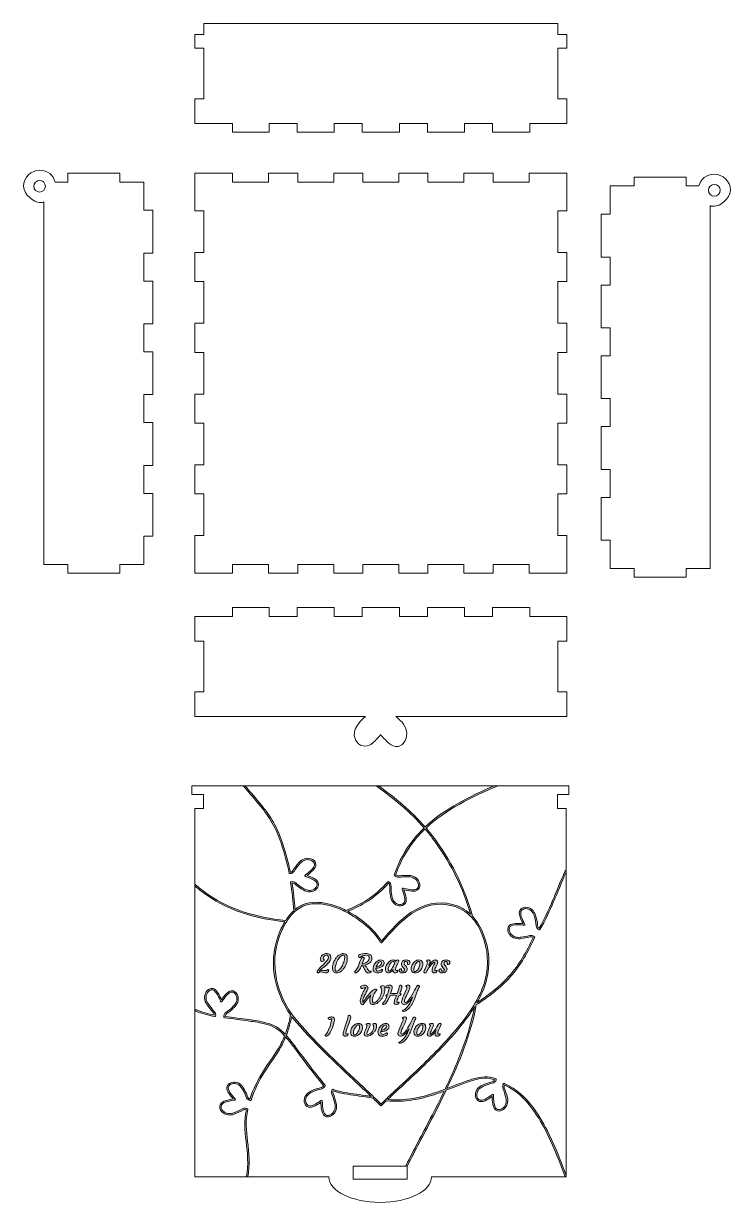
# Model space of a CAD drawing. Header units: inches. Extents: x -45 to 657, y -190 to 981.
import ezdxf

# ---------------------------------------------------------------- set-up
doc = ezdxf.new("R2010")
doc.units = ezdxf.units.IN
doc.header["$MEASUREMENT"] = 0
doc.layers.add('_U+0421_U+043B_U+043E_U+0439 1', color=7, linetype='Continuous')

# ---------------------------------------------------------------- blocks, each defined once
blk = doc.blocks.new('block 2')
at = {"layer": '_U+0421_U+043B_U+043E_U+0439 1', "true_color": 0x1c1c1b}
h = blk.add_hatch(color=250, dxfattribs=at)
edge = h.paths.add_edge_path()
edge.add_spline(control_points=[(368.1, -22.4), (368.3, -22.4), (368.4, -22.5), (368.4, -22.7), (368.4, -23.4), (368, -24), (367.3, -24.5), (366.8, -24.8), (366.2, -24.9), (365.5, -24.9), (365, -24.9), (364.6, -24.8), (364.3, -24.6), (363.7, -24.1), (363.5, -23.6), (363.5, -22.9), (363.5, -22.1), (363.8, -20.9), (364.6, -19.2), (363.2, -20.9), (362.3, -22.1), (361.8, -22.6), (361.2, -23.2), (360.8, -23.6), (360.4, -23.9), (359.5, -24.6), (358.7, -24.9), (358, -24.9), (357, -24.9), (356.3, -24.5), (355.9, -23.6), (355.8, -23.4), (355.8, -23), (355.8, -22.7), (355.8, -22.3), (355.8, -22), (356, -21.5), (356.1, -21.1), (356.2, -20.6), (356.4, -20.2), (356.6, -19.7), (356.9, -19.2), (357.1, -18.7), (357.1, -18.7), (357.8, -17.3), (357.8, -17.3), (358.7, -15.4), (359, -14.2), (358.8, -13.9), (358.7, -13.7), (358.5, -13.6), (358.2, -13.4), (358.1, -13.4), (358, -13.3), (358, -13.1), (358, -13), (358.1, -12.8), (358.2, -12.7), (358.3, -12.6), (358.5, -12.5), (358.7, -12.4), (359.1, -12.2), (359.5, -12.1), (360, -12.1), (360.4, -12.1), (360.7, -12.1), (360.9, -12.2), (361.1, -12.3), (361.3, -12.4), (361.5, -12.5), (361.7, -12.8), (361.9, -13.1), (361.9, -13.4), (361.9, -13.8), (361.8, -14.1), (361.7, -14.5), (361.6, -14.9), (361.5, -15.4), (361.3, -15.9), (361.1, -16.3), (360.9, -16.8), (360.7, -17.3), (360.1, -18.7), (359.7, -19.5), (359.5, -20), (359.5, -20), (359, -20.9), (359, -20.9), (358.7, -21.5), (358.6, -21.9), (358.6, -22.1), (358.6, -22.3), (358.7, -22.5), (358.7, -22.6), (358.8, -22.7), (358.9, -22.7), (359.2, -22.7), (359.4, -22.7), (359.6, -22.6), (359.9, -22.5), (360.1, -22.3), (360.4, -22), (360.7, -21.7), (361, -21.4), (361.4, -21.1), (361.7, -20.7), (362.1, -20.3), (362.4, -19.9), (362.7, -19.5), (363.4, -18.6), (363.8, -17.9), (364.1, -17.4), (366, -14.4), (366.9, -12.8), (367, -12.6), (367.3, -12.3), (367.6, -12.1), (367.9, -12.1), (368.2, -12.1), (368.4, -12.1), (368.6, -12.2), (368.9, -12.2), (369, -12.3), (369.2, -12.4), (369.6, -12.7), (369.7, -13), (369.5, -13.2), (367.5, -17.4), (366.3, -20), (366.2, -21.1), (366.1, -21.4), (366.1, -21.7), (366.1, -21.8), (366.1, -22.5), (366.3, -22.8), (366.7, -22.8), (367.1, -22.8), (367.4, -22.7), (367.6, -22.6), (367.8, -22.5), (368, -22.4), (368.1, -22.4), (368.1, -22.4), (368.1, -22.4), (368.1, -22.4)], knot_values=[0, 0, 0, 0, 1, 1, 1, 2, 2, 2, 3, 3, 3, 4, 4, 4, 5, 5, 5, 6, 6, 6, 7, 7, 7, 8, 8, 8, 9, 9, 9, 10, 10, 10, 11, 11, 11, 12, 12, 12, 13, 13, 13, 14, 14, 14, 15, 15, 15, 16, 16, 16, 17, 17, 17, 18, 18, 18, 19, 19, 19, 20, 20, 20, 21, 21, 21, 22, 22, 22, 23, 23, 23, 24, 24, 24, 25, 25, 25, 26, 26, 26, 27, 27, 27, 28, 28, 28, 29, 29, 29, 30, 30, 30, 31, 31, 31, 32, 32, 32, 33, 33, 33, 34, 34, 34, 35, 35, 35, 36, 36, 36, 37, 37, 37, 38, 38, 38, 39, 39, 39, 40, 40, 40, 41, 41, 41, 42, 42, 42, 43, 43, 43, 44, 44, 44, 45, 45, 45, 46, 46, 46, 47, 47, 47, 48, 48, 48, 48], degree=3, periodic=1)
edge = h.paths.add_edge_path()
edge.add_spline(control_points=[(346.2, -18), (346.2, -18), (346.2, -18), (346.2, -18), (345.9, -18.6), (345.7, -19.2), (345.6, -19.9), (345.4, -20.5), (345.3, -21.1), (345.4, -21.7), (345.4, -22.3), (345.5, -22.7), (345.6, -23), (345.8, -23.4), (346.1, -23.5), (346.5, -23.5), (346.9, -23.5), (347.3, -23.4), (347.7, -23.1), (348, -22.9), (348.4, -22.5), (348.8, -22.1), (349.1, -21.7), (349.5, -21.2), (349.8, -20.6), (350.1, -20.1), (350.4, -19.5), (350.6, -18.9), (351.1, -17.6), (351.4, -16.4), (351.4, -15.4), (351.4, -14.5), (351.2, -13.9), (350.8, -13.7), (350.6, -13.5), (350.4, -13.5), (350.2, -13.5), (349.9, -13.5), (349.6, -13.6), (349.2, -13.9), (348.8, -14.1), (348.5, -14.4), (348.1, -14.8), (347.7, -15.3), (347.4, -15.7), (347.1, -16.3), (346.7, -16.8), (346.4, -17.4), (346.2, -18), (346.2, -18), (346.2, -18), (346.2, -18)], knot_values=[0, 0, 0, 0, 1, 1, 1, 2, 2, 2, 3, 3, 3, 4, 4, 4, 5, 5, 5, 6, 6, 6, 7, 7, 7, 8, 8, 8, 9, 9, 9, 10, 10, 10, 11, 11, 11, 12, 12, 12, 13, 13, 13, 14, 14, 14, 15, 15, 15, 16, 16, 16, 17, 17, 17, 17], degree=3, periodic=1)
edge = h.paths.add_edge_path()
edge.add_spline(control_points=[(343.7, -24), (343.7, -24), (343.7, -24), (343.7, -24), (343.4, -23.7), (343.1, -23.2), (342.9, -22.7), (342.7, -22.2), (342.6, -21.6), (342.5, -20.9), (342.5, -20.3), (342.6, -19.6), (342.8, -18.9), (343, -18.1), (343.3, -17.5), (343.6, -16.8), (343.9, -16.2), (344.3, -15.5), (344.8, -15), (345.3, -14.4), (345.8, -13.9), (346.4, -13.5), (347.7, -12.5), (349, -12.1), (350.3, -12.1), (352.1, -12.1), (353.3, -12.8), (353.9, -14.3), (354.3, -15.4), (354.4, -16.7), (354, -18.2), (353.6, -19.6), (352.9, -20.9), (352, -22.1), (351, -23.2), (349.9, -24.1), (348.6, -24.6), (348, -24.8), (347.3, -24.9), (346.7, -24.9), (346.1, -24.9), (345.5, -24.9), (345, -24.7), (344.5, -24.6), (344.1, -24.3), (343.7, -24), (343.7, -24), (343.7, -24), (343.7, -24)], knot_values=[0, 0, 0, 0, 1, 1, 1, 2, 2, 2, 3, 3, 3, 4, 4, 4, 5, 5, 5, 6, 6, 6, 7, 7, 7, 8, 8, 8, 9, 9, 9, 10, 10, 10, 11, 11, 11, 12, 12, 12, 13, 13, 13, 14, 14, 14, 15, 15, 15, 16, 16, 16, 16], degree=3, periodic=1)
edge = h.paths.add_edge_path()
edge.add_spline(control_points=[(329.6, -21.6), (329.6, -21.6), (329.6, -21.6), (329.6, -21.6), (329.6, -21.6), (329.6, -21.4), (329.6, -21.4), (329.6, -20.6), (330.2, -18.8), (331.5, -16.2), (331.5, -16.2), (333.4, -12.1), (333.4, -12.1), (333.8, -11.4), (334, -10.8), (334.3, -10.2), (334.5, -9.6), (334.7, -9), (334.9, -8.5), (335, -8), (335.1, -7.5), (335.1, -7.1), (335.1, -6.7), (335, -6.4), (334.7, -6.1), (334.5, -6), (334.3, -5.9), (334.1, -5.8), (333.8, -5.7), (333.5, -5.7), (333.1, -5.7), (332.6, -5.7), (332.2, -5.8), (331.7, -6), (331.5, -6.1), (331.3, -6.2), (331.2, -6.3), (331.1, -6.5), (331, -6.6), (331, -6.7), (331, -6.8), (331.1, -6.9), (331.2, -7), (331.2, -7), (331.5, -7.3), (331.5, -7.3), (331.6, -7.3), (331.7, -7.4), (331.9, -7.6), (332, -7.7), (332, -7.9), (332, -8.2), (332, -8.5), (331.7, -9.2), (331.2, -10.4), (331.2, -10.4), (328.6, -16.4), (328.6, -16.4), (327.3, -19.1), (326.7, -21), (326.7, -22), (326.7, -22), (326.7, -22.5), (326.7, -22.5), (326.7, -22.7), (326.8, -23), (326.9, -23.3), (327.4, -24.4), (328.2, -24.9), (329.5, -24.9), (331.4, -24.9), (333.7, -23.1), (336.4, -19.3), (336.4, -19.3), (337.7, -17.4), (337.7, -17.4), (337.5, -17.9), (337.1, -18.9), (336.5, -20.4), (336, -21.6), (335.4, -22.7), (334.8, -23.8), (332.7, -27.5), (330.5, -29.7), (328.1, -30.6), (327.9, -30.6), (327.8, -30.7), (327.7, -30.8), (327.6, -30.8), (327.6, -31), (327.6, -31.1), (327.6, -31.3), (327.8, -31.5), (328, -31.6), (328.2, -31.7), (328.4, -31.7), (328.6, -31.7), (329.8, -31.7), (331, -31.2), (332.3, -30.3), (332.9, -29.8), (333.5, -29.3), (334.1, -28.6), (334.6, -28), (335.2, -27.3), (335.7, -26.6), (336.3, -25.9), (336.7, -25.1), (337.2, -24.4), (337.7, -23.6), (338.1, -22.8), (338.4, -21.9), (338.8, -21.1), (339.2, -20.3), (339.5, -19.4), (339.5, -19.4), (342.7, -10.9), (342.7, -10.9), (343.2, -9.5), (343.8, -8.3), (344.4, -7.3), (344.6, -7), (344.5, -6.6), (344.1, -6.3), (344, -6.2), (343.8, -6), (343.6, -6), (343.4, -5.9), (343.1, -5.8), (342.8, -5.8), (342.5, -5.8), (342.2, -6), (342, -6.3), (341.7, -6.9), (340.4, -9.2), (338.2, -13.4), (338.2, -13.4), (336.6, -16.1), (336.6, -16.1), (336, -17), (335.5, -17.9), (335, -18.7), (333.2, -21.4), (331.7, -22.8), (330.6, -22.8), (329.9, -22.8), (329.6, -22.4), (329.6, -21.6), (329.6, -21.6), (329.6, -21.6), (329.6, -21.6)], knot_values=[0, 0, 0, 0, 1, 1, 1, 2, 2, 2, 3, 3, 3, 4, 4, 4, 5, 5, 5, 6, 6, 6, 7, 7, 7, 8, 8, 8, 9, 9, 9, 10, 10, 10, 11, 11, 11, 12, 12, 12, 13, 13, 13, 14, 14, 14, 15, 15, 15, 16, 16, 16, 17, 17, 17, 18, 18, 18, 19, 19, 19, 20, 20, 20, 21, 21, 21, 22, 22, 22, 23, 23, 23, 24, 24, 24, 25, 25, 25, 26, 26, 26, 27, 27, 27, 28, 28, 28, 29, 29, 29, 30, 30, 30, 31, 31, 31, 32, 32, 32, 33, 33, 33, 34, 34, 34, 35, 35, 35, 36, 36, 36, 37, 37, 37, 38, 38, 38, 39, 39, 39, 40, 40, 40, 41, 41, 41, 42, 42, 42, 43, 43, 43, 44, 44, 44, 45, 45, 45, 46, 46, 46, 47, 47, 47, 48, 48, 48, 49, 49, 49, 50, 50, 50, 50], degree=3, periodic=1)
edge = h.paths.add_edge_path()
edge.add_spline(control_points=[(314.3, -13.7), (314.3, -13.7), (314.3, -13.7), (314.3, -13.7), (313.4, -13.7), (312.6, -14.3), (311.7, -15.5), (311, -16.5), (310.5, -17.7), (310, -19.1), (311.5, -19), (312.7, -18.4), (313.8, -17.5), (314.7, -16.6), (315.2, -15.8), (315.2, -14.9), (315.2, -14.1), (314.9, -13.7), (314.3, -13.7), (314.3, -13.7), (314.3, -13.7), (314.3, -13.7)], knot_values=[0, 0, 0, 0, 1, 1, 1, 2, 2, 2, 3, 3, 3, 4, 4, 4, 5, 5, 5, 6, 6, 6, 7, 7, 7, 7], degree=3, periodic=1)
edge = h.paths.add_edge_path()
edge.add_spline(control_points=[(306.8, -20.5), (306.8, -20.5), (306.8, -20.5), (306.8, -20.5), (306.8, -19.8), (307, -19.1), (307.2, -18.5), (307.4, -17.8), (307.7, -17.2), (308, -16.6), (308.4, -16), (308.8, -15.4), (309.3, -14.8), (309.8, -14.3), (310.3, -13.8), (310.9, -13.4), (312.1, -12.5), (313.4, -12.1), (314.6, -12.1), (316.1, -12.1), (317.1, -12.7), (317.5, -13.8), (317.7, -14.2), (317.8, -14.7), (317.8, -15.2), (317.8, -15.8), (317.7, -16.2), (317.5, -16.7), (317.3, -17.2), (317, -17.6), (316.6, -17.9), (316.2, -18.3), (315.8, -18.7), (315.3, -19), (314.8, -19.2), (314.3, -19.5), (313.7, -19.7), (312.4, -20.1), (311.1, -20.3), (309.8, -20.3), (309.7, -20.5), (309.7, -20.6), (309.7, -20.9), (309.7, -21.1), (309.7, -21.3), (309.8, -21.6), (309.8, -21.9), (309.9, -22.2), (310.1, -22.4), (310.4, -22.9), (310.8, -23.1), (311.4, -23.1), (312.4, -23.1), (313.4, -22.8), (314.3, -22.3), (314.7, -22.1), (314.9, -21.9), (315.1, -21.7), (315.4, -21.5), (315.5, -21.4), (315.7, -21.4), (315.8, -21.4), (316, -21.5), (316.1, -21.7), (316.2, -21.8), (316.3, -22), (316.3, -22.3), (316.3, -22.7), (316.1, -23.1), (315.9, -23.4), (314.8, -24.4), (313.2, -24.9), (311.1, -24.9), (309.8, -24.9), (308.8, -24.6), (308, -23.9), (307.2, -23), (306.8, -21.9), (306.8, -20.5), (306.8, -20.5), (306.8, -20.5), (306.8, -20.5)], knot_values=[0, 0, 0, 0, 1, 1, 1, 2, 2, 2, 3, 3, 3, 4, 4, 4, 5, 5, 5, 6, 6, 6, 7, 7, 7, 8, 8, 8, 9, 9, 9, 10, 10, 10, 11, 11, 11, 12, 12, 12, 13, 13, 13, 14, 14, 14, 15, 15, 15, 16, 16, 16, 17, 17, 17, 18, 18, 18, 19, 19, 19, 20, 20, 20, 21, 21, 21, 22, 22, 22, 23, 23, 23, 24, 24, 24, 25, 25, 25, 26, 26, 26, 27, 27, 27, 27], degree=3, periodic=1)
edge = h.paths.add_edge_path()
edge.add_spline(control_points=[(293.3, -23.6), (293.3, -23.6), (293.3, -23.6), (293.3, -23.6), (293.1, -23.4), (293.1, -23), (293.1, -22.7), (293.1, -22.3), (293.1, -21.9), (293.3, -21.4), (293.4, -21), (293.5, -20.5), (293.7, -20.1), (293.9, -19.6), (294.1, -19.1), (294.3, -18.6), (294.3, -18.6), (295, -17.2), (295, -17.2), (295.9, -15.3), (296.2, -14.2), (295.9, -13.9), (295.8, -13.7), (295.6, -13.6), (295.3, -13.4), (295.3, -13.4), (295.2, -13.3), (295.2, -13.1), (295.2, -13), (295.3, -12.8), (295.4, -12.7), (295.5, -12.6), (295.7, -12.5), (295.9, -12.4), (296.3, -12.2), (296.7, -12.1), (297.1, -12.1), (297.6, -12.1), (297.9, -12.1), (298.1, -12.2), (298.3, -12.3), (298.5, -12.4), (298.6, -12.5), (298.9, -12.8), (299.1, -13.1), (299.1, -13.5), (299.1, -13.9), (299, -14.3), (298.8, -14.8), (298.7, -15.3), (298.5, -15.8), (298.2, -16.4), (298, -16.9), (297.8, -17.4), (297.5, -18), (297.5, -18), (296.7, -19.6), (296.7, -19.6), (296.2, -20.8), (295.9, -21.6), (295.9, -22), (295.9, -22.7), (296.2, -23.1), (296.8, -23.1), (298.2, -23.1), (299.5, -22.3), (300.8, -20.7), (301.5, -19.7), (302, -18.7), (302.4, -17.6), (302.5, -17.1), (302.6, -16.6), (302.6, -16.2), (302.6, -15.7), (302.6, -15.4), (302.5, -15.1), (302.5, -14.8), (302.4, -14.5), (302.4, -14.3), (302.3, -13.9), (302.1, -13.6), (301.8, -13.3), (301.6, -13.1), (301.7, -12.8), (302.1, -12.5), (302.4, -12.2), (303, -12.1), (303.7, -12.1), (304.1, -12.1), (304.5, -12.3), (304.8, -12.7), (305.2, -13.1), (305.4, -13.8), (305.4, -14.6), (305.4, -15.5), (305.3, -16.3), (305, -17.2), (304.8, -18), (304.4, -18.8), (303.9, -19.5), (303.5, -20.3), (302.9, -21), (302.3, -21.7), (301.6, -22.3), (301, -22.9), (300.2, -23.4), (298.7, -24.4), (297.1, -24.9), (295.6, -24.9), (294.4, -24.9), (293.7, -24.5), (293.3, -23.6), (293.3, -23.6), (293.3, -23.6), (293.3, -23.6)], knot_values=[0, 0, 0, 0, 1, 1, 1, 2, 2, 2, 3, 3, 3, 4, 4, 4, 5, 5, 5, 6, 6, 6, 7, 7, 7, 8, 8, 8, 9, 9, 9, 10, 10, 10, 11, 11, 11, 12, 12, 12, 13, 13, 13, 14, 14, 14, 15, 15, 15, 16, 16, 16, 17, 17, 17, 18, 18, 18, 19, 19, 19, 20, 20, 20, 21, 21, 21, 22, 22, 22, 23, 23, 23, 24, 24, 24, 25, 25, 25, 26, 26, 26, 27, 27, 27, 28, 28, 28, 29, 29, 29, 30, 30, 30, 31, 31, 31, 32, 32, 32, 33, 33, 33, 34, 34, 34, 35, 35, 35, 36, 36, 36, 37, 37, 37, 38, 38, 38, 38], degree=3, periodic=1)
edge = h.paths.add_edge_path()
edge.add_spline(control_points=[(283.3, -18), (283.3, -18), (283.3, -18), (283.3, -18), (283, -18.6), (282.8, -19.2), (282.7, -19.9), (282.5, -20.5), (282.5, -21.1), (282.5, -21.7), (282.5, -22.3), (282.6, -22.7), (282.8, -23), (282.9, -23.4), (283.2, -23.5), (283.6, -23.5), (284, -23.5), (284.4, -23.4), (284.8, -23.1), (285.2, -22.9), (285.5, -22.5), (285.9, -22.1), (286.3, -21.7), (286.6, -21.2), (286.9, -20.6), (287.2, -20.1), (287.5, -19.5), (287.8, -18.9), (288.3, -17.6), (288.5, -16.4), (288.5, -15.4), (288.5, -14.5), (288.3, -13.9), (287.9, -13.7), (287.8, -13.5), (287.6, -13.5), (287.3, -13.5), (287, -13.5), (286.7, -13.6), (286.3, -13.9), (286, -14.1), (285.6, -14.4), (285.2, -14.8), (284.9, -15.3), (284.5, -15.7), (284.2, -16.3), (283.9, -16.8), (283.6, -17.4), (283.3, -18), (283.3, -18), (283.3, -18), (283.3, -18)], knot_values=[0, 0, 0, 0, 1, 1, 1, 2, 2, 2, 3, 3, 3, 4, 4, 4, 5, 5, 5, 6, 6, 6, 7, 7, 7, 8, 8, 8, 9, 9, 9, 10, 10, 10, 11, 11, 11, 12, 12, 12, 13, 13, 13, 14, 14, 14, 15, 15, 15, 16, 16, 16, 17, 17, 17, 17], degree=3, periodic=1)
edge = h.paths.add_edge_path()
edge.add_spline(control_points=[(280.8, -24), (280.8, -24), (280.8, -24), (280.8, -24), (280.5, -23.7), (280.2, -23.2), (280, -22.7), (279.8, -22.2), (279.7, -21.6), (279.7, -20.9), (279.7, -20.3), (279.8, -19.6), (279.9, -18.9), (280.1, -18.1), (280.4, -17.5), (280.7, -16.8), (281.1, -16.2), (281.5, -15.5), (282, -15), (282.4, -14.4), (283, -13.9), (283.5, -13.5), (284.8, -12.5), (286.1, -12.1), (287.4, -12.1), (289.2, -12.1), (290.4, -12.8), (291, -14.3), (291.5, -15.4), (291.5, -16.7), (291.1, -18.2), (290.7, -19.6), (290.1, -20.9), (289.1, -22.1), (288.2, -23.2), (287, -24.1), (285.7, -24.6), (285.1, -24.8), (284.4, -24.9), (283.8, -24.9), (283.2, -24.9), (282.6, -24.9), (282.1, -24.7), (281.6, -24.6), (281.2, -24.3), (280.8, -24), (280.8, -24), (280.8, -24), (280.8, -24)], knot_values=[0, 0, 0, 0, 1, 1, 1, 2, 2, 2, 3, 3, 3, 4, 4, 4, 5, 5, 5, 6, 6, 6, 7, 7, 7, 8, 8, 8, 9, 9, 9, 10, 10, 10, 11, 11, 11, 12, 12, 12, 13, 13, 13, 14, 14, 14, 15, 15, 15, 16, 16, 16, 16], degree=3, periodic=1)
edge = h.paths.add_edge_path()
edge.add_spline(control_points=[(272.9, -24.3), (272.9, -24.3), (272.9, -24.3), (272.9, -24.3), (273.1, -24.5), (273.4, -24.7), (273.6, -24.8), (273.9, -24.9), (274.3, -24.9), (274.7, -24.9), (275.1, -24.9), (275.6, -24.8), (276.1, -24.4), (276.9, -23.9), (277.3, -23.3), (277.3, -22.6), (277.3, -22.4), (277.2, -22.3), (277, -22.3), (276.9, -22.3), (276.7, -22.4), (276.5, -22.6), (276.2, -22.7), (275.8, -22.8), (275.5, -22.8), (275.1, -22.8), (274.9, -22.6), (274.9, -22.1), (274.9, -21.3), (275.4, -19.5), (276.4, -16.6), (276.4, -16.6), (278.2, -11.6), (278.2, -11.6), (278.5, -10.8), (278.8, -10), (279, -9.3), (279.2, -8.5), (279.4, -7.8), (279.6, -7.2), (279.7, -6.5), (279.8, -6), (279.8, -5.6), (279.8, -5.1), (279.6, -4.7), (279.1, -4.4), (278.8, -4.2), (278.5, -4.1), (278.1, -4.1), (277.5, -4.1), (277.1, -4.4), (277.1, -5.1), (276.8, -7.4), (275.9, -10.7), (274.4, -15), (274.4, -15), (273.3, -18.1), (273.3, -18.1), (273, -19), (272.7, -19.8), (272.5, -20.6), (272.3, -21.3), (272.2, -21.9), (272.2, -22.4), (272.2, -22.8), (272.3, -23.2), (272.4, -23.5), (272.5, -23.8), (272.7, -24.1), (272.9, -24.3), (272.9, -24.3), (272.9, -24.3), (272.9, -24.3)], knot_values=[0, 0, 0, 0, 1, 1, 1, 2, 2, 2, 3, 3, 3, 4, 4, 4, 5, 5, 5, 6, 6, 6, 7, 7, 7, 8, 8, 8, 9, 9, 9, 10, 10, 10, 11, 11, 11, 12, 12, 12, 13, 13, 13, 14, 14, 14, 15, 15, 15, 16, 16, 16, 17, 17, 17, 18, 18, 18, 19, 19, 19, 20, 20, 20, 21, 21, 21, 22, 22, 22, 23, 23, 23, 24, 24, 24, 24], degree=3, periodic=1)
edge = h.paths.add_edge_path()
edge.add_spline(control_points=[(254.5, -23.7), (254.5, -23.7), (254.5, -23.7), (254.5, -23.7), (256, -22.6), (257.5, -20), (259, -15.6), (259.9, -13.1), (260.5, -10.9), (260.8, -8.8), (260.9, -8.3), (261, -7.8), (261, -7.5), (260.6, -7.5), (260.3, -7.6), (260, -7.8), (260, -7.8), (259, -8.3), (259, -8.3), (258.8, -8.5), (258.4, -8.4), (258, -8), (257.5, -7.6), (257.3, -7.3), (257.4, -7.1), (257.4, -6.8), (257.6, -6.6), (257.8, -6.5), (258.1, -6.3), (258.4, -6.2), (258.7, -6), (259.4, -5.8), (260, -5.7), (260.5, -5.7), (260.9, -5.7), (261.4, -5.7), (261.7, -5.8), (262.1, -5.9), (262.4, -6), (262.7, -6.1), (263.4, -6.5), (263.8, -7.1), (263.8, -7.8), (263.8, -9), (263.4, -11.1), (262.5, -14), (261, -18.6), (259.4, -21.9), (257.5, -23.8), (256.9, -24.3), (256.4, -24.6), (255.8, -24.8), (255.7, -24.9), (255.5, -24.9), (255.3, -24.9), (255.2, -24.9), (255, -24.9), (254.9, -24.8), (254.8, -24.8), (254.7, -24.7), (254.6, -24.6), (254.4, -24.5), (254.3, -24.3), (254.3, -24.1), (254.3, -23.9), (254.4, -23.8), (254.5, -23.7), (254.5, -23.7), (254.5, -23.7), (254.5, -23.7)], knot_values=[0, 0, 0, 0, 1, 1, 1, 2, 2, 2, 3, 3, 3, 4, 4, 4, 5, 5, 5, 6, 6, 6, 7, 7, 7, 8, 8, 8, 9, 9, 9, 10, 10, 10, 11, 11, 11, 12, 12, 12, 13, 13, 13, 14, 14, 14, 15, 15, 15, 16, 16, 16, 17, 17, 17, 18, 18, 18, 19, 19, 19, 20, 20, 20, 21, 21, 21, 22, 22, 22, 23, 23, 23, 23], degree=3, periodic=1)
edge = h.paths.add_edge_path()
edge.add_spline(control_points=[(333.1, 9.9), (333.1, 9.9), (333.1, 9.9), (333.1, 9.9), (333.1, 9.1), (333.5, 8.7), (334.1, 8.7), (335.2, 8.7), (336.7, 10.1), (338.5, 12.8), (339, 13.6), (339.6, 14.5), (340.1, 15.4), (340.1, 15.4), (341.7, 18.1), (341.7, 18.1), (343.9, 22.3), (345.2, 24.6), (345.6, 25.2), (345.7, 25.5), (346, 25.7), (346.3, 25.7), (346.6, 25.7), (346.9, 25.6), (347.1, 25.5), (347.3, 25.4), (347.5, 25.3), (347.7, 25.2), (348, 24.9), (348.1, 24.5), (347.9, 24.2), (347.3, 23.1), (346.8, 21.9), (346.2, 20.6), (346.2, 20.6), (343, 12.1), (343, 12.1), (342.7, 11.2), (342.3, 10.3), (342, 9.5), (341.6, 8.7), (341.2, 7.9), (340.7, 7.1), (340.3, 6.3), (339.8, 5.6), (339.2, 4.9), (338.7, 4.1), (338.2, 3.5), (337.6, 2.8), (337, 2.2), (336.4, 1.7), (335.8, 1.2), (334.6, 0.3), (333.3, -0.2), (332.2, -0.2), (331.9, -0.2), (331.7, -0.2), (331.5, -0.1), (331.3, 0), (331.2, 0.2), (331.1, 0.3), (331.1, 0.5), (331.1, 0.6), (331.2, 0.7), (331.3, 0.8), (331.5, 0.8), (331.6, 0.9), (334, 1.8), (336.2, 4), (338.3, 7.7), (338.9, 8.8), (339.5, 9.9), (340, 11.1), (340.6, 12.6), (341, 13.6), (341.2, 14), (341.2, 14), (339.9, 12.1), (339.9, 12.1), (337.2, 8.4), (334.9, 6.5), (333, 6.5), (331.7, 6.5), (330.9, 7.1), (330.5, 8.1), (330.3, 8.5), (330.3, 8.8), (330.3, 9), (330.3, 9), (330.3, 9.5), (330.3, 9.5), (330.3, 10.5), (330.9, 12.4), (332.1, 15.1), (332.1, 15.1), (334.8, 21.1), (334.8, 21.1), (335.3, 22.3), (335.5, 23), (335.5, 23.3), (335.5, 23.6), (335.5, 23.8), (335.4, 23.9), (335.3, 24), (335.2, 24.1), (335, 24.2), (335, 24.2), (334.7, 24.5), (334.7, 24.5), (334.6, 24.5), (334.5, 24.6), (334.5, 24.8), (334.5, 24.9), (334.6, 25), (334.7, 25.2), (334.9, 25.3), (335, 25.4), (335.3, 25.5), (335.7, 25.7), (336.2, 25.8), (336.6, 25.8), (337, 25.8), (337.4, 25.7), (337.6, 25.7), (337.8, 25.6), (338, 25.5), (338.2, 25.3), (338.5, 25.1), (338.6, 24.7), (338.6, 24.4), (338.6, 24), (338.6, 23.5), (338.4, 23), (338.2, 22.5), (338.1, 21.9), (337.8, 21.3), (337.6, 20.7), (337.3, 20.1), (337, 19.4), (337, 19.4), (335, 15.3), (335, 15.3), (333.8, 12.7), (333.1, 10.9), (333.1, 10.1), (333.1, 10.1), (333.1, 9.9), (333.1, 9.9), (333.1, 9.9), (333.1, 9.9), (333.1, 9.9)], knot_values=[0, 0, 0, 0, 1, 1, 1, 2, 2, 2, 3, 3, 3, 4, 4, 4, 5, 5, 5, 6, 6, 6, 7, 7, 7, 8, 8, 8, 9, 9, 9, 10, 10, 10, 11, 11, 11, 12, 12, 12, 13, 13, 13, 14, 14, 14, 15, 15, 15, 16, 16, 16, 17, 17, 17, 18, 18, 18, 19, 19, 19, 20, 20, 20, 21, 21, 21, 22, 22, 22, 23, 23, 23, 24, 24, 24, 25, 25, 25, 26, 26, 26, 27, 27, 27, 28, 28, 28, 29, 29, 29, 30, 30, 30, 31, 31, 31, 32, 32, 32, 33, 33, 33, 34, 34, 34, 35, 35, 35, 36, 36, 36, 37, 37, 37, 38, 38, 38, 39, 39, 39, 40, 40, 40, 41, 41, 41, 42, 42, 42, 43, 43, 43, 44, 44, 44, 45, 45, 45, 46, 46, 46, 47, 47, 47, 48, 48, 48, 49, 49, 49, 50, 50, 50, 50], degree=3, periodic=1)
edge = h.paths.add_edge_path()
edge.add_spline(control_points=[(325.1, 15.7), (325.1, 15.7), (325.1, 15.7), (325.1, 15.7), (325.1, 15.7), (323.6, 11.7), (323.6, 11.7), (323.4, 11.1), (323.2, 10.6), (323.1, 10), (322.9, 9.5), (322.8, 8.9), (322.8, 8.4), (322.8, 8.2), (322.9, 7.9), (323, 7.7), (323.3, 6.9), (323.9, 6.6), (324.8, 6.6), (325.4, 6.6), (326, 6.7), (326.6, 7.1), (327.5, 7.5), (328, 8.2), (328, 8.9), (328, 9.1), (327.9, 9.1), (327.7, 9.1), (327.6, 9.1), (327.5, 9.1), (327.4, 9.1), (327.4, 9.1), (326.9, 8.9), (326.9, 8.9), (326.7, 8.8), (326.5, 8.7), (326.1, 8.7), (325.7, 8.7), (325.6, 8.9), (325.6, 9.4), (325.6, 9.6), (325.6, 10), (325.8, 10.6), (326, 11.2), (326.6, 12.8), (327.6, 15.4), (328.2, 15.4), (328.7, 15.6), (329.2, 16), (329.3, 16.2), (329.5, 16.3), (329.6, 16.5), (329.7, 16.7), (329.7, 16.8), (329.7, 17), (329.7, 17.2), (329.6, 17.3), (329.5, 17.3), (329.4, 17.4), (329.3, 17.4), (329.2, 17.4), (329, 17.4), (328.9, 17.4), (328.8, 17.5), (328.8, 17.5), (328.5, 17.5), (328.5, 17.5), (328.5, 17.5), (329.3, 19.6), (329.3, 19.6), (329.6, 20.2), (329.8, 20.9), (330, 21.5), (330.2, 22.1), (330.4, 22.6), (330.5, 23.1), (330.6, 23.6), (330.7, 24), (330.7, 24.4), (330.7, 24.8), (330.5, 25.2), (330, 25.5), (329.8, 25.7), (329.4, 25.8), (329, 25.8), (328.4, 25.8), (328.1, 25.5), (328, 24.8), (327.8, 23.6), (327.3, 21.9), (326.5, 19.6), (326.5, 19.6), (325.8, 17.6), (325.8, 17.6), (325.8, 17.6), (325.2, 17.6), (325.2, 17.6), (323.2, 17.6), (321.3, 17.5), (319.4, 17.3), (319.9, 18.7), (320.3, 19.9), (320.5, 21.2), (320.7, 21.7), (320.8, 22.2), (320.8, 22.7), (320.9, 23.1), (320.9, 23.5), (320.9, 23.8), (320.9, 24.1), (320.9, 24.4), (320.8, 24.6), (320.6, 25.1), (320.1, 25.5), (319.2, 25.7), (319, 25.7), (318.8, 25.8), (318.5, 25.8), (318.2, 25.8), (318, 25.8), (317.7, 25.8), (317.4, 25.8), (317.1, 25.7), (316.6, 25.6), (315.3, 25.3), (314.6, 24.9), (314.6, 24.5), (314.5, 24.2), (314.7, 23.8), (315.1, 23.5), (315.6, 23.1), (315.9, 23), (316.2, 23.2), (316.2, 23.2), (317.2, 23.7), (317.2, 23.7), (317.5, 23.9), (317.8, 23.9), (318.1, 24), (318.1, 22.5), (317.5, 20.1), (316.3, 16.7), (315.5, 16.5), (314.9, 16.3), (314.6, 16), (314.5, 15.9), (314.5, 15.6), (314.7, 15.4), (314.8, 15.2), (314.9, 15.1), (315, 15.1), (315.2, 15), (315.3, 15), (315.3, 15), (315.4, 15), (315.5, 15), (315.6, 15), (315.6, 15.1), (315.7, 15.1), (315.8, 15.1), (314.2, 11.2), (312.8, 8.7), (311.4, 7.8), (311.3, 7.7), (311.2, 7.6), (311.2, 7.4), (311.2, 7.2), (311.3, 7), (311.5, 6.9), (311.6, 6.8), (311.7, 6.7), (311.8, 6.7), (311.9, 6.6), (312.1, 6.6), (312.2, 6.6), (312.4, 6.6), (312.5, 6.6), (312.7, 6.7), (313.3, 6.9), (313.9, 7.3), (314.5, 7.8), (316, 9.4), (317.5, 12), (318.9, 15.7), (320, 15.8), (321, 15.8), (322, 15.8), (323, 15.8), (324, 15.8), (325.1, 15.7), (325.1, 15.7), (325.1, 15.7), (325.1, 15.7)], knot_values=[0, 0, 0, 0, 1, 1, 1, 2, 2, 2, 3, 3, 3, 4, 4, 4, 5, 5, 5, 6, 6, 6, 7, 7, 7, 8, 8, 8, 9, 9, 9, 10, 10, 10, 11, 11, 11, 12, 12, 12, 13, 13, 13, 14, 14, 14, 15, 15, 15, 16, 16, 16, 17, 17, 17, 18, 18, 18, 19, 19, 19, 20, 20, 20, 21, 21, 21, 22, 22, 22, 23, 23, 23, 24, 24, 24, 25, 25, 25, 26, 26, 26, 27, 27, 27, 28, 28, 28, 29, 29, 29, 30, 30, 30, 31, 31, 31, 32, 32, 32, 33, 33, 33, 34, 34, 34, 35, 35, 35, 36, 36, 36, 37, 37, 37, 38, 38, 38, 39, 39, 39, 40, 40, 40, 41, 41, 41, 42, 42, 42, 43, 43, 43, 44, 44, 44, 45, 45, 45, 46, 46, 46, 47, 47, 47, 48, 48, 48, 49, 49, 49, 50, 50, 50, 51, 51, 51, 52, 52, 52, 53, 53, 53, 54, 54, 54, 55, 55, 55, 56, 56, 56, 57, 57, 57, 58, 58, 58, 59, 59, 59, 60, 60, 60, 61, 61, 61, 62, 62, 62, 63, 63, 63, 64, 64, 64, 64], degree=3, periodic=1)
edge = h.paths.add_edge_path()
edge.add_spline(control_points=[(292.5, 6.9), (292.5, 6.9), (292.5, 6.9), (292.5, 6.9), (292.3, 6.7), (292, 6.6), (291.6, 6.6), (291.2, 6.6), (290.8, 6.7), (290.5, 6.9), (290.2, 7.1), (290, 7.4), (289.8, 7.8), (289.4, 8.5), (289.2, 9.2), (289.2, 9.8), (289.2, 10.5), (289.3, 11.2), (289.4, 12), (289.6, 12.7), (289.8, 13.4), (290.1, 14.2), (290.3, 15), (290.7, 15.9), (291, 16.7), (291.4, 17.5), (291.8, 18.3), (292.2, 19.1), (293, 20.8), (293.9, 22.2), (294.7, 23.4), (294.7, 23.4), (294.6, 23.4), (294.6, 23.4), (293.5, 23.4), (292.6, 23.2), (291.7, 22.8), (291.5, 22.6), (291.3, 22.5), (291.1, 22.5), (290.7, 22.5), (290.3, 22.7), (289.9, 23.1), (289, 24), (289.5, 24.8), (291.5, 25.4), (292.4, 25.7), (293.1, 25.8), (293.7, 25.8), (294.3, 25.8), (294.7, 25.7), (295.1, 25.5), (295.4, 25.4), (295.7, 25.2), (295.9, 24.9), (296.3, 24.6), (296.6, 24.2), (296.7, 23.9), (296.9, 23.5), (297, 23.2), (297, 22.9), (297, 22.7), (296.9, 22.3), (296.7, 21.9), (296.6, 21.4), (296.4, 21), (296.1, 20.4), (296.1, 20.4), (295.2, 18.8), (295.2, 18.8), (294.9, 18.3), (294.6, 17.7), (294.3, 17), (294, 16.4), (293.7, 15.8), (293.4, 15.2), (293.1, 14.5), (292.8, 13.9), (292.5, 13.3), (292, 12), (291.8, 10.9), (291.8, 10), (291.8, 9.5), (291.8, 9), (291.9, 8.7), (291.9, 8.7), (293.3, 10.8), (293.3, 10.8), (296, 15.1), (298.7, 18.2), (301.4, 20.4), (302.2, 21), (302.9, 21.5), (303.6, 21.8), (303.8, 21.9), (303.9, 21.9), (304.1, 21.9), (304.2, 21.9), (304.4, 21.9), (304.6, 21.8), (304.8, 21.8), (304.9, 21.7), (305.1, 21.7), (305.5, 21.5), (305.7, 21.3), (305.7, 21), (305.7, 20.9), (305.6, 20.8), (305.6, 20.7), (305.6, 20.7), (305.1, 20.2), (305.1, 20.2), (303.4, 18.5), (302.2, 16.1), (301.6, 13), (301.4, 12), (301.4, 11.2), (301.4, 10.7), (301.4, 10.1), (301.4, 9.7), (301.4, 9.5), (301.4, 9.3), (301.5, 9.1), (301.6, 9), (301.8, 8.5), (302.2, 8.3), (302.7, 8.3), (303.1, 8.3), (303.6, 8.5), (304.2, 8.8), (304.8, 9.2), (305.3, 9.6), (305.9, 10.2), (306.5, 10.8), (307.1, 11.4), (307.6, 12.2), (308.1, 13), (308.6, 13.8), (309.1, 14.7), (310, 16.7), (310.5, 18.5), (310.5, 20.3), (310.5, 21.7), (310.1, 22.8), (309.5, 23.8), (309.3, 24), (309.5, 24.4), (310, 24.7), (310.5, 25.2), (311.1, 25.4), (311.8, 25.4), (312.6, 25.4), (313.2, 24.6), (313.5, 23.2), (313.6, 22.7), (313.6, 22.1), (313.6, 21.3), (313.6, 20.6), (313.5, 19.7), (313.3, 18.8), (313.1, 17.9), (312.9, 17), (312.5, 16.1), (312.2, 15.2), (311.7, 14.3), (311.2, 13.5), (310.8, 12.7), (310.2, 12), (309.7, 11.3), (309.1, 10.6), (308.5, 9.9), (307.8, 9.3), (307.2, 8.8), (306.5, 8.3), (305.9, 7.8), (304.5, 7), (303.2, 6.5), (301.9, 6.5), (300.8, 6.5), (300, 7), (299.4, 7.8), (298.9, 8.6), (298.7, 9.5), (298.7, 10.6), (298.7, 12.5), (299, 14.4), (299.8, 16.1), (299.1, 15.4), (298.4, 14.6), (297.7, 13.8), (296, 11.7), (294.9, 10.2), (294.2, 9.3), (294.2, 9.3), (292.5, 6.9), (292.5, 6.9), (292.5, 6.9), (292.5, 6.9), (292.5, 6.9)], knot_values=[0, 0, 0, 0, 1, 1, 1, 2, 2, 2, 3, 3, 3, 4, 4, 4, 5, 5, 5, 6, 6, 6, 7, 7, 7, 8, 8, 8, 9, 9, 9, 10, 10, 10, 11, 11, 11, 12, 12, 12, 13, 13, 13, 14, 14, 14, 15, 15, 15, 16, 16, 16, 17, 17, 17, 18, 18, 18, 19, 19, 19, 20, 20, 20, 21, 21, 21, 22, 22, 22, 23, 23, 23, 24, 24, 24, 25, 25, 25, 26, 26, 26, 27, 27, 27, 28, 28, 28, 29, 29, 29, 30, 30, 30, 31, 31, 31, 32, 32, 32, 33, 33, 33, 34, 34, 34, 35, 35, 35, 36, 36, 36, 37, 37, 37, 38, 38, 38, 39, 39, 39, 40, 40, 40, 41, 41, 41, 42, 42, 42, 43, 43, 43, 44, 44, 44, 45, 45, 45, 46, 46, 46, 47, 47, 47, 48, 48, 48, 49, 49, 49, 50, 50, 50, 51, 51, 51, 52, 52, 52, 53, 53, 53, 54, 54, 54, 55, 55, 55, 56, 56, 56, 57, 57, 57, 58, 58, 58, 59, 59, 59, 60, 60, 60, 61, 61, 61, 62, 62, 62, 63, 63, 63, 64, 64, 64, 65, 65, 65, 66, 66, 66, 66], degree=3, periodic=1)
edge = h.paths.add_edge_path()
edge.add_spline(control_points=[(367.4, 40.3), (367.4, 40.3), (367.4, 40.3), (367.4, 40.3), (367.4, 40.6), (367.5, 40.8), (367.6, 41), (367.7, 41.2), (367.8, 41.4), (368, 41.6), (368.4, 41.9), (368.7, 42.1), (369.1, 42.1), (369.5, 42.1), (369.6, 41.9), (369.6, 41.6), (369.6, 40.7), (369.9, 40.1), (370.5, 39.8), (370.8, 39.6), (371, 39.6), (371.2, 39.6), (371.4, 39.6), (371.6, 39.6), (371.8, 39.7), (372, 39.7), (372.1, 39.8), (372.2, 39.9), (372.6, 40.1), (372.7, 40.4), (372.7, 40.7), (372.7, 41.1), (372.6, 41.4), (372.5, 41.6), (372.3, 41.9), (372.1, 42.2), (371.9, 42.5), (371.9, 42.5), (371.2, 43.5), (371.2, 43.5), (370.1, 44.8), (369.6, 46), (369.6, 47.1), (369.6, 48), (370, 48.9), (370.8, 49.6), (371.8, 50.5), (373, 50.9), (374.4, 50.9), (375.7, 50.9), (376.7, 50.6), (377.4, 50), (378, 49.5), (378.3, 48.9), (378.3, 48.3), (378.3, 47.7), (378, 47.2), (377.5, 46.8), (377, 46.4), (376.6, 46.3), (376.1, 46.4), (375.9, 46.4), (375.7, 46.5), (375.6, 46.7), (375.5, 46.9), (375.5, 47), (375.6, 47.2), (375.6, 47.4), (375.7, 47.7), (375.7, 47.9), (375.7, 48.1), (375.6, 48.3), (375.5, 48.5), (375.4, 48.7), (375.3, 48.8), (375.2, 49), (374.9, 49.3), (374.6, 49.4), (374.2, 49.4), (373.9, 49.4), (373.6, 49.3), (373.4, 49.3), (373.2, 49.2), (373, 49.1), (372.9, 49), (372.5, 48.7), (372.4, 48.3), (372.4, 47.9), (372.4, 47.5), (372.4, 47.1), (372.6, 46.8), (372.7, 46.5), (372.9, 46.2), (373.2, 45.8), (373.4, 45.5), (373.6, 45.2), (373.9, 44.9), (374.2, 44.6), (374.4, 44.2), (374.6, 43.9), (375.2, 43.1), (375.4, 42.3), (375.4, 41.7), (375.4, 41.1), (375.3, 40.6), (375, 40.1), (374.8, 39.7), (374.4, 39.3), (374, 39), (373, 38.4), (372, 38), (370.8, 38), (369.7, 38), (368.8, 38.3), (368.2, 38.8), (367.7, 39.2), (367.4, 39.7), (367.4, 40.3), (367.4, 40.3), (367.4, 40.3), (367.4, 40.3)], knot_values=[0, 0, 0, 0, 1, 1, 1, 2, 2, 2, 3, 3, 3, 4, 4, 4, 5, 5, 5, 6, 6, 6, 7, 7, 7, 8, 8, 8, 9, 9, 9, 10, 10, 10, 11, 11, 11, 12, 12, 12, 13, 13, 13, 14, 14, 14, 15, 15, 15, 16, 16, 16, 17, 17, 17, 18, 18, 18, 19, 19, 19, 20, 20, 20, 21, 21, 21, 22, 22, 22, 23, 23, 23, 24, 24, 24, 25, 25, 25, 26, 26, 26, 27, 27, 27, 28, 28, 28, 29, 29, 29, 30, 30, 30, 31, 31, 31, 32, 32, 32, 33, 33, 33, 34, 34, 34, 35, 35, 35, 36, 36, 36, 37, 37, 37, 38, 38, 38, 39, 39, 39, 40, 40, 40, 40], degree=3, periodic=1)
edge = h.paths.add_edge_path()
edge.add_spline(control_points=[(362.5, 48.6), (362.5, 48.6), (362.5, 48.6), (362.5, 48.6), (362.2, 48.6), (361.9, 48.3), (361.4, 47.8), (360.9, 47.3), (360.5, 46.9), (360.1, 46.5), (360.1, 46.5), (359, 45.2), (359, 45.2), (359, 45.2), (356.9, 42.7), (356.9, 42.7), (356.4, 41.8), (356, 41), (355.7, 40.4), (355.7, 40.4), (355, 39), (355, 39), (354.8, 38.6), (354.7, 38.4), (354.6, 38.2), (354.4, 38.1), (354.2, 38), (354, 38), (353.8, 38), (353.6, 38.1), (353.4, 38.2), (353.1, 38.2), (353, 38.3), (352.8, 38.4), (352.5, 38.7), (352.3, 39), (352.3, 39.3), (352.3, 39.4), (352.4, 39.7), (352.6, 40), (352.6, 40), (353.1, 41), (353.1, 41), (353.2, 41.3), (353.4, 41.7), (353.6, 42.2), (353.6, 42.2), (354.4, 43.8), (354.4, 43.8), (355.4, 46.3), (355.9, 47.8), (355.9, 48.5), (355.9, 48.9), (355.7, 49.2), (355.5, 49.4), (355.5, 49.4), (355.2, 49.5), (355.2, 49.5), (355.1, 49.6), (355.1, 49.7), (355.1, 49.8), (355.1, 50), (355.2, 50.1), (355.3, 50.3), (355.4, 50.4), (355.5, 50.5), (355.7, 50.6), (356.1, 50.8), (356.5, 50.9), (356.9, 50.9), (357.3, 50.9), (357.6, 50.8), (357.8, 50.8), (358, 50.7), (358.2, 50.6), (358.3, 50.4), (358.7, 50.1), (358.8, 49.8), (358.8, 49.5), (358.8, 49.2), (358.8, 48.9), (358.7, 48.6), (358.6, 48.3), (358.5, 48), (358.4, 47.6), (358.3, 47.3), (358.1, 47), (358, 46.7), (357.9, 46.4), (357.7, 46.1), (357.6, 45.9), (357.6, 45.9), (357.4, 45.3), (357.4, 45.3), (357.3, 45.2), (357.3, 45.2), (357.3, 45.2), (358.3, 46.5), (358.9, 47.3), (359.2, 47.7), (359.2, 47.7), (360.1, 48.7), (360.1, 48.7), (360.8, 49.4), (361.3, 49.9), (361.7, 50.1), (362.4, 50.6), (363, 50.9), (363.5, 50.9), (363.9, 50.9), (364.3, 50.8), (364.6, 50.7), (364.9, 50.6), (365.1, 50.5), (365.3, 50.3), (365.8, 49.9), (366.1, 49.3), (366.1, 48.7), (366.1, 48), (365.9, 47.3), (365.6, 46.6), (365.3, 45.9), (365, 45.4), (364.8, 44.9), (364.6, 44.5), (364.3, 44), (364.1, 43.6), (363.5, 42.2), (363.2, 41.2), (363.2, 40.6), (363.2, 40.3), (363.4, 40.2), (363.9, 40.2), (364.2, 40.2), (364.6, 40.3), (364.9, 40.4), (365.1, 40.6), (365.3, 40.6), (365.4, 40.6), (365.6, 40.6), (365.7, 40.5), (365.7, 40.4), (365.7, 39.6), (365.3, 39), (364.5, 38.5), (364, 38.2), (363.5, 38), (363.1, 38), (362.6, 38), (362.3, 38.1), (362, 38.2), (361.7, 38.3), (361.5, 38.4), (361.2, 38.6), (360.7, 39), (360.5, 39.6), (360.5, 40.4), (360.5, 41.4), (360.8, 42.6), (361.4, 44), (361.9, 45), (362.2, 45.6), (362.4, 46), (362.4, 46), (362.8, 46.9), (362.8, 46.9), (363.1, 47.4), (363.2, 47.8), (363.2, 48.1), (363.2, 48.4), (363, 48.6), (362.5, 48.6), (362.5, 48.6), (362.5, 48.6), (362.5, 48.6)], knot_values=[0, 0, 0, 0, 1, 1, 1, 2, 2, 2, 3, 3, 3, 4, 4, 4, 5, 5, 5, 6, 6, 6, 7, 7, 7, 8, 8, 8, 9, 9, 9, 10, 10, 10, 11, 11, 11, 12, 12, 12, 13, 13, 13, 14, 14, 14, 15, 15, 15, 16, 16, 16, 17, 17, 17, 18, 18, 18, 19, 19, 19, 20, 20, 20, 21, 21, 21, 22, 22, 22, 23, 23, 23, 24, 24, 24, 25, 25, 25, 26, 26, 26, 27, 27, 27, 28, 28, 28, 29, 29, 29, 30, 30, 30, 31, 31, 31, 32, 32, 32, 33, 33, 33, 34, 34, 34, 35, 35, 35, 36, 36, 36, 37, 37, 37, 38, 38, 38, 39, 39, 39, 40, 40, 40, 41, 41, 41, 42, 42, 42, 43, 43, 43, 44, 44, 44, 45, 45, 45, 46, 46, 46, 47, 47, 47, 48, 48, 48, 49, 49, 49, 50, 50, 50, 51, 51, 51, 52, 52, 52, 53, 53, 53, 54, 54, 54, 55, 55, 55, 56, 56, 56, 57, 57, 57, 58, 58, 58, 58], degree=3, periodic=1)
edge = h.paths.add_edge_path()
edge.add_spline(control_points=[(343.3, 45), (343.3, 45), (343.3, 45), (343.3, 45), (343.1, 44.4), (342.9, 43.7), (342.7, 43.1), (342.6, 42.4), (342.5, 41.8), (342.5, 41.3), (342.5, 40.7), (342.6, 40.3), (342.8, 39.9), (342.9, 39.6), (343.2, 39.4), (343.6, 39.4), (344, 39.4), (344.4, 39.6), (344.8, 39.8), (345.2, 40.1), (345.5, 40.4), (345.9, 40.9), (346.3, 41.3), (346.6, 41.8), (346.9, 42.3), (347.2, 42.9), (347.5, 43.5), (347.8, 44.1), (348.3, 45.4), (348.5, 46.6), (348.5, 47.6), (348.5, 48.5), (348.3, 49.1), (347.9, 49.3), (347.8, 49.4), (347.6, 49.5), (347.3, 49.5), (347, 49.5), (346.7, 49.4), (346.3, 49.1), (346, 48.9), (345.6, 48.5), (345.2, 48.1), (344.9, 47.7), (344.5, 47.2), (344.2, 46.7), (343.9, 46.1), (343.6, 45.6), (343.3, 45), (343.3, 45), (343.3, 45), (343.3, 45)], knot_values=[0, 0, 0, 0, 1, 1, 1, 2, 2, 2, 3, 3, 3, 4, 4, 4, 5, 5, 5, 6, 6, 6, 7, 7, 7, 8, 8, 8, 9, 9, 9, 10, 10, 10, 11, 11, 11, 12, 12, 12, 13, 13, 13, 14, 14, 14, 15, 15, 15, 16, 16, 16, 17, 17, 17, 17], degree=3, periodic=1)
edge = h.paths.add_edge_path()
edge.add_spline(control_points=[(340.9, 39), (340.9, 39), (340.9, 39), (340.9, 39), (340.5, 39.3), (340.2, 39.7), (340, 40.2), (339.8, 40.7), (339.7, 41.3), (339.7, 42), (339.7, 42.7), (339.8, 43.4), (340, 44.1), (340.1, 44.8), (340.4, 45.5), (340.7, 46.2), (341.1, 46.8), (341.5, 47.4), (342, 48), (342.4, 48.6), (343, 49.1), (343.5, 49.5), (344.8, 50.4), (346.1, 50.9), (347.4, 50.9), (349.2, 50.9), (350.4, 50.1), (351, 48.7), (351.5, 47.6), (351.5, 46.3), (351.1, 44.8), (350.7, 43.4), (350.1, 42.1), (349.1, 40.9), (348.2, 39.7), (347, 38.9), (345.8, 38.4), (345.1, 38.2), (344.5, 38), (343.8, 38), (343.2, 38), (342.6, 38.1), (342.1, 38.3), (341.6, 38.4), (341.2, 38.7), (340.9, 39), (340.9, 39), (340.9, 39), (340.9, 39)], knot_values=[0, 0, 0, 0, 1, 1, 1, 2, 2, 2, 3, 3, 3, 4, 4, 4, 5, 5, 5, 6, 6, 6, 7, 7, 7, 8, 8, 8, 9, 9, 9, 10, 10, 10, 11, 11, 11, 12, 12, 12, 13, 13, 13, 14, 14, 14, 15, 15, 15, 16, 16, 16, 16], degree=3, periodic=1)
edge = h.paths.add_edge_path()
edge.add_spline(control_points=[(327.9, 40.3), (327.9, 40.3), (327.9, 40.3), (327.9, 40.3), (327.9, 40.6), (327.9, 40.8), (328.1, 41), (328.2, 41.2), (328.3, 41.4), (328.5, 41.6), (328.8, 41.9), (329.2, 42.1), (329.6, 42.1), (330, 42.1), (330.1, 41.9), (330.1, 41.6), (330.1, 40.7), (330.4, 40.1), (331, 39.8), (331.2, 39.6), (331.5, 39.6), (331.7, 39.6), (331.9, 39.6), (332.1, 39.6), (332.3, 39.7), (332.4, 39.7), (332.6, 39.8), (332.7, 39.9), (333, 40.1), (333.2, 40.4), (333.2, 40.7), (333.2, 41.1), (333.1, 41.4), (333, 41.6), (332.8, 41.9), (332.6, 42.2), (332.4, 42.5), (332.4, 42.5), (331.7, 43.5), (331.7, 43.5), (330.6, 44.8), (330.1, 46), (330.1, 47.1), (330.1, 48), (330.5, 48.9), (331.3, 49.6), (332.3, 50.5), (333.4, 50.9), (334.9, 50.9), (336.2, 50.9), (337.2, 50.6), (337.9, 50), (338.5, 49.5), (338.7, 48.9), (338.7, 48.3), (338.7, 47.7), (338.5, 47.2), (338, 46.8), (337.5, 46.4), (337, 46.3), (336.6, 46.4), (336.4, 46.4), (336.2, 46.5), (336.1, 46.7), (336, 46.9), (336, 47), (336, 47.2), (336.1, 47.4), (336.1, 47.7), (336.1, 47.9), (336.1, 48.1), (336.1, 48.3), (336, 48.5), (335.9, 48.7), (335.8, 48.8), (335.7, 49), (335.4, 49.3), (335.1, 49.4), (334.7, 49.4), (334.4, 49.4), (334.1, 49.3), (333.9, 49.3), (333.7, 49.2), (333.5, 49.1), (333.3, 49), (333, 48.7), (332.8, 48.3), (332.8, 47.9), (332.8, 47.5), (332.9, 47.1), (333.1, 46.8), (333.2, 46.5), (333.4, 46.2), (333.6, 45.8), (333.9, 45.5), (334.1, 45.2), (334.4, 44.9), (334.6, 44.6), (334.9, 44.2), (335.1, 43.9), (335.7, 43.1), (335.9, 42.3), (335.9, 41.7), (335.9, 41.1), (335.8, 40.6), (335.5, 40.1), (335.2, 39.7), (334.9, 39.3), (334.4, 39), (333.5, 38.4), (332.5, 38), (331.3, 38), (330.2, 38), (329.3, 38.3), (328.7, 38.8), (328.1, 39.2), (327.9, 39.7), (327.9, 40.3), (327.9, 40.3), (327.9, 40.3), (327.9, 40.3)], knot_values=[0, 0, 0, 0, 1, 1, 1, 2, 2, 2, 3, 3, 3, 4, 4, 4, 5, 5, 5, 6, 6, 6, 7, 7, 7, 8, 8, 8, 9, 9, 9, 10, 10, 10, 11, 11, 11, 12, 12, 12, 13, 13, 13, 14, 14, 14, 15, 15, 15, 16, 16, 16, 17, 17, 17, 18, 18, 18, 19, 19, 19, 20, 20, 20, 21, 21, 21, 22, 22, 22, 23, 23, 23, 24, 24, 24, 25, 25, 25, 26, 26, 26, 27, 27, 27, 28, 28, 28, 29, 29, 29, 30, 30, 30, 31, 31, 31, 32, 32, 32, 33, 33, 33, 34, 34, 34, 35, 35, 35, 36, 36, 36, 37, 37, 37, 38, 38, 38, 39, 39, 39, 40, 40, 40, 40], degree=3, periodic=1)
edge = h.paths.add_edge_path()
edge.add_spline(control_points=[(317, 41.4), (317, 41.4), (317, 41.4), (317, 41.4), (317, 40.4), (317.3, 39.9), (318, 39.9), (318.5, 39.9), (319.1, 40.3), (319.9, 41.1), (321, 42.3), (321.9, 44), (322.7, 46), (323, 46.6), (323.2, 47.3), (323.4, 47.9), (323.4, 48.5), (323.1, 48.9), (322.7, 49.1), (322.5, 49.2), (322.3, 49.3), (322, 49.3), (321.7, 49.3), (321.3, 49.2), (320.9, 49), (320.5, 48.8), (320.1, 48.5), (319.7, 48.1), (319.4, 47.7), (319, 47.3), (318.7, 46.8), (318.3, 46.3), (318, 45.7), (317.8, 45.1), (317.3, 43.9), (317, 42.6), (317, 41.4), (317, 41.4), (317, 41.4), (317, 41.4)], knot_values=[0, 0, 0, 0, 1, 1, 1, 2, 2, 2, 3, 3, 3, 4, 4, 4, 5, 5, 5, 6, 6, 6, 7, 7, 7, 8, 8, 8, 9, 9, 9, 10, 10, 10, 11, 11, 11, 12, 12, 12, 13, 13, 13, 13], degree=3, periodic=1)
edge = h.paths.add_edge_path()
edge.add_spline(control_points=[(324.2, 41.4), (324.2, 41.4), (324.2, 41.4), (324.2, 41.4), (324.2, 40.7), (324.4, 40.3), (325, 40.3), (325.4, 40.3), (325.7, 40.4), (326, 40.5), (326.2, 40.6), (326.4, 40.6), (326.5, 40.6), (326.6, 40.6), (326.7, 40.5), (326.7, 40.4), (326.7, 39.7), (326.3, 39.1), (325.6, 38.5), (324.8, 38), (323.9, 37.9), (323.1, 38.2), (322.5, 38.3), (322.1, 38.8), (321.8, 39.4), (321.7, 39.7), (321.6, 40), (321.6, 40.2), (321.6, 40.7), (321.7, 41.1), (321.8, 41.6), (321, 40), (320, 39), (318.8, 38.4), (318.3, 38.1), (317.8, 38), (317.3, 38), (316.8, 38), (316.3, 38.1), (315.9, 38.3), (315.5, 38.6), (315.2, 38.8), (314.9, 39.2), (314.4, 40), (314.1, 41), (314.2, 42.1), (314.2, 43.6), (314.7, 45), (315.5, 46.4), (316.3, 47.7), (317.3, 48.8), (318.5, 49.6), (319.7, 50.5), (320.8, 50.9), (321.8, 50.9), (322.9, 50.9), (323.7, 50.4), (324.3, 49.5), (324.9, 50.4), (325.4, 50.9), (325.9, 50.9), (326.4, 50.9), (326.8, 50.8), (327, 50.6), (327.5, 50.3), (327.6, 50), (327.5, 49.8), (325.4, 45.6), (324.2, 42.9), (324.2, 41.9), (324.2, 41.7), (324.2, 41.6), (324.2, 41.4), (324.2, 41.4), (324.2, 41.4), (324.2, 41.4)], knot_values=[0, 0, 0, 0, 1, 1, 1, 2, 2, 2, 3, 3, 3, 4, 4, 4, 5, 5, 5, 6, 6, 6, 7, 7, 7, 8, 8, 8, 9, 9, 9, 10, 10, 10, 11, 11, 11, 12, 12, 12, 13, 13, 13, 14, 14, 14, 15, 15, 15, 16, 16, 16, 17, 17, 17, 18, 18, 18, 19, 19, 19, 20, 20, 20, 21, 21, 21, 22, 22, 22, 23, 23, 23, 24, 24, 24, 25, 25, 25, 25], degree=3, periodic=1)
edge = h.paths.add_edge_path()
edge.add_spline(control_points=[(309.4, 49.3), (309.4, 49.3), (309.4, 49.3), (309.4, 49.3), (308.5, 49.3), (307.7, 48.7), (306.8, 47.5), (306.1, 46.5), (305.6, 45.3), (305.1, 43.9), (306.6, 44), (307.8, 44.5), (308.9, 45.5), (309.8, 46.4), (310.3, 47.2), (310.3, 48), (310.3, 48.8), (310, 49.3), (309.4, 49.3), (309.4, 49.3), (309.4, 49.3), (309.4, 49.3)], knot_values=[0, 0, 0, 0, 1, 1, 1, 2, 2, 2, 3, 3, 3, 4, 4, 4, 5, 5, 5, 6, 6, 6, 7, 7, 7, 7], degree=3, periodic=1)
edge = h.paths.add_edge_path()
edge.add_spline(control_points=[(301.9, 42.5), (301.9, 42.5), (301.9, 42.5), (301.9, 42.5), (301.9, 43.2), (302.1, 43.9), (302.3, 44.5), (302.5, 45.2), (302.8, 45.8), (303.1, 46.4), (303.5, 47), (303.9, 47.6), (304.4, 48.1), (304.9, 48.7), (305.4, 49.2), (306, 49.6), (307.2, 50.4), (308.5, 50.9), (309.7, 50.9), (311.2, 50.9), (312.2, 50.3), (312.6, 49.1), (312.8, 48.8), (312.9, 48.3), (312.9, 47.8), (312.9, 47.2), (312.8, 46.7), (312.6, 46.3), (312.4, 45.8), (312.1, 45.4), (311.7, 45), (311.3, 44.6), (310.9, 44.3), (310.4, 44), (309.9, 43.7), (309.4, 43.5), (308.8, 43.3), (307.6, 42.9), (306.3, 42.6), (304.9, 42.6), (304.8, 42.5), (304.8, 42.3), (304.8, 42.1), (304.8, 41.9), (304.8, 41.6), (304.9, 41.3), (304.9, 41.1), (305, 40.8), (305.2, 40.6), (305.5, 40.1), (305.9, 39.9), (306.5, 39.9), (307.5, 39.9), (308.5, 40.1), (309.4, 40.7), (309.8, 40.9), (310, 41.1), (310.2, 41.3), (310.5, 41.5), (310.6, 41.6), (310.8, 41.6), (310.9, 41.6), (311.1, 41.5), (311.2, 41.3), (311.3, 41.1), (311.4, 40.9), (311.4, 40.7), (311.4, 40.3), (311.2, 39.9), (311, 39.6), (309.9, 38.5), (308.3, 38), (306.2, 38), (304.9, 38), (303.9, 38.4), (303.1, 39.1), (302.3, 39.9), (301.9, 41.1), (301.9, 42.5), (301.9, 42.5), (301.9, 42.5), (301.9, 42.5)], knot_values=[0, 0, 0, 0, 1, 1, 1, 2, 2, 2, 3, 3, 3, 4, 4, 4, 5, 5, 5, 6, 6, 6, 7, 7, 7, 8, 8, 8, 9, 9, 9, 10, 10, 10, 11, 11, 11, 12, 12, 12, 13, 13, 13, 14, 14, 14, 15, 15, 15, 16, 16, 16, 17, 17, 17, 18, 18, 18, 19, 19, 19, 20, 20, 20, 21, 21, 21, 22, 22, 22, 23, 23, 23, 24, 24, 24, 25, 25, 25, 26, 26, 26, 27, 27, 27, 27], degree=3, periodic=1)
edge = h.paths.add_edge_path()
edge.add_spline(control_points=[(298.2, 53), (298.2, 53), (298.2, 53), (298.2, 53), (298.2, 54.7), (297.1, 55.5), (294.8, 55.5), (293.4, 55.5), (292, 55.1), (290.5, 54.3), (290.1, 54), (289.8, 53.8), (289.5, 53.6), (289.3, 53.4), (289.1, 53.3), (288.9, 53.3), (288.7, 53.3), (288.4, 53.3), (288.2, 53.4), (288.1, 53.5), (287.9, 53.7), (287.7, 53.8), (287.2, 54.4), (287.2, 55), (287.9, 55.6), (288.9, 56.4), (290.6, 57), (293, 57.2), (293.5, 57.3), (294.1, 57.3), (294.9, 57.3), (295.6, 57.3), (296.4, 57.2), (297.2, 56.9), (298, 56.6), (298.7, 56.3), (299.3, 55.9), (300.4, 55), (300.9, 53.9), (300.9, 52.5), (300.9, 50.9), (300.2, 49.4), (298.6, 48.1), (297.3, 46.9), (295.7, 46.1), (293.9, 45.6), (294.4, 45.2), (294.8, 44.6), (295.3, 43.9), (295.3, 43.9), (296.3, 42.1), (296.3, 42.1), (297.2, 40.5), (298, 39.7), (298.7, 39.5), (299, 39.5), (299.2, 39.5), (299.5, 39.6), (299.8, 39.6), (299.9, 39.6), (300, 39.6), (300.1, 39.6), (300.2, 39.6), (300.2, 39.4), (300.2, 39.3), (300.2, 39.1), (300.1, 38.9), (300, 38.7), (299.8, 38.6), (299.6, 38.4), (299, 38), (298.4, 37.8), (297.8, 37.8), (297.1, 37.9), (296.6, 38), (296.2, 38.2), (295.8, 38.4), (295.5, 38.7), (295.2, 39), (294.8, 39.3), (294.6, 39.7), (294.3, 40.1), (294.1, 40.5), (293.9, 40.9), (293.6, 41.3), (293.6, 41.3), (293.1, 42.5), (293.1, 42.5), (292.9, 42.9), (292.7, 43.2), (292.6, 43.5), (292.4, 43.8), (292.3, 44.1), (292.2, 44.3), (292.1, 44.5), (291.9, 44.7), (291.8, 44.9), (291.5, 45.3), (291.1, 45.6), (290.7, 45.7), (288.9, 41.3), (287, 38.8), (285.2, 38.2), (285, 38.1), (284.9, 38.1), (284.7, 38.1), (284.5, 38.1), (284.4, 38.1), (284.3, 38.2), (284.1, 38.2), (284, 38.3), (284, 38.4), (283.8, 38.5), (283.7, 38.7), (283.7, 38.9), (283.7, 39.1), (283.7, 39.2), (283.9, 39.3), (285.2, 40.2), (286.6, 42.8), (288.2, 47.1), (288.2, 47.1), (288.9, 49.2), (288.9, 49.2), (289.8, 51.6), (290.6, 53.1), (291.2, 53.6), (291.4, 53.8), (291.6, 53.8), (291.8, 53.8), (292.1, 53.8), (292.3, 53.8), (292.4, 53.7), (292.6, 53.7), (292.8, 53.6), (292.9, 53.5), (293.2, 53.2), (293.3, 53), (293.3, 52.7), (293.3, 52.5), (293.3, 52.2), (293.2, 52), (293, 51.8), (292.9, 51.6), (292.8, 51.2), (292.3, 50.2), (292, 49.3), (291.8, 48.7), (291.8, 48.7), (291.1, 46.9), (291.1, 46.9), (293, 47.1), (294.6, 47.8), (296, 49), (297.5, 50.2), (298.2, 51.5), (298.2, 53), (298.2, 53), (298.2, 53), (298.2, 53)], knot_values=[0, 0, 0, 0, 1, 1, 1, 2, 2, 2, 3, 3, 3, 4, 4, 4, 5, 5, 5, 6, 6, 6, 7, 7, 7, 8, 8, 8, 9, 9, 9, 10, 10, 10, 11, 11, 11, 12, 12, 12, 13, 13, 13, 14, 14, 14, 15, 15, 15, 16, 16, 16, 17, 17, 17, 18, 18, 18, 19, 19, 19, 20, 20, 20, 21, 21, 21, 22, 22, 22, 23, 23, 23, 24, 24, 24, 25, 25, 25, 26, 26, 26, 27, 27, 27, 28, 28, 28, 29, 29, 29, 30, 30, 30, 31, 31, 31, 32, 32, 32, 33, 33, 33, 34, 34, 34, 35, 35, 35, 36, 36, 36, 37, 37, 37, 38, 38, 38, 39, 39, 39, 40, 40, 40, 41, 41, 41, 42, 42, 42, 43, 43, 43, 44, 44, 44, 45, 45, 45, 46, 46, 46, 47, 47, 47, 48, 48, 48, 49, 49, 49, 50, 50, 50, 51, 51, 51, 52, 52, 52, 53, 53, 53, 53], degree=3, periodic=1)
edge = h.paths.add_edge_path()
edge.add_spline(control_points=[(273.8, 53.6), (273.8, 53.6), (273.8, 53.6), (273.8, 53.6), (273.8, 55), (273.3, 55.7), (272.2, 55.7), (271.2, 55.7), (270, 54.9), (268.8, 53.4), (267.6, 52), (266.6, 50.3), (265.8, 48.2), (264.9, 46), (264.3, 44), (264.2, 42.1), (264.1, 41.3), (264.3, 40.7), (264.5, 40.3), (264.8, 39.9), (265.2, 39.6), (265.7, 39.6), (266.2, 39.6), (266.7, 39.8), (267.1, 40), (267.5, 40.2), (268, 40.6), (268.4, 41), (268.9, 41.4), (269.3, 41.9), (269.7, 42.5), (270.1, 43.1), (270.5, 43.7), (270.9, 44.4), (271.3, 45.1), (271.7, 45.8), (272, 46.5), (272.3, 47.3), (272.6, 48), (272.9, 48.8), (273.5, 50.7), (273.8, 52.2), (273.8, 53.4), (273.8, 53.4), (273.8, 53.6), (273.8, 53.6), (273.8, 53.6), (273.8, 53.6), (273.8, 53.6)], knot_values=[0, 0, 0, 0, 1, 1, 1, 2, 2, 2, 3, 3, 3, 4, 4, 4, 5, 5, 5, 6, 6, 6, 7, 7, 7, 8, 8, 8, 9, 9, 9, 10, 10, 10, 11, 11, 11, 12, 12, 12, 13, 13, 13, 14, 14, 14, 15, 15, 15, 16, 16, 16, 16], degree=3, periodic=1)
edge = h.paths.add_edge_path()
edge.add_spline(control_points=[(265.7, 38), (265.7, 38), (265.7, 38), (265.7, 38), (264.4, 38), (263.4, 38.4), (262.7, 39.2), (262, 40), (261.7, 41.2), (261.7, 42.7), (261.7, 42.7), (261.7, 42.8), (261.7, 43.1), (261.7, 44.1), (261.9, 45.2), (262.2, 46.5), (262.6, 47.8), (263, 49), (263.5, 50), (264, 51), (264.5, 52), (265.2, 52.9), (265.8, 53.8), (266.5, 54.5), (267.3, 55.2), (269, 56.6), (270.7, 57.3), (272.5, 57.3), (274.3, 57.3), (275.6, 56.4), (276.1, 54.6), (276.3, 54.1), (276.4, 53.5), (276.4, 53), (276.4, 52.4), (276.4, 51.8), (276.3, 51.1), (276.3, 50.5), (276.1, 49.6), (275.8, 48.5), (275.5, 47.4), (275.1, 46.3), (274.6, 45.3), (274.1, 44.3), (273.5, 43.3), (272.9, 42.4), (272.3, 41.6), (271.6, 40.8), (270.8, 40.1), (269.2, 38.7), (267.5, 38), (265.7, 38), (265.7, 38), (265.7, 38), (265.7, 38)], knot_values=[0, 0, 0, 0, 1, 1, 1, 2, 2, 2, 3, 3, 3, 4, 4, 4, 5, 5, 5, 6, 6, 6, 7, 7, 7, 8, 8, 8, 9, 9, 9, 10, 10, 10, 11, 11, 11, 12, 12, 12, 13, 13, 13, 14, 14, 14, 15, 15, 15, 16, 16, 16, 17, 17, 17, 18, 18, 18, 18], degree=3, periodic=1)
edge = h.paths.add_edge_path()
edge.add_spline(control_points=[(257.5, 41.3), (257.5, 41.3), (257.5, 41.3), (257.5, 41.3), (257.8, 41.3), (257.9, 41), (257.9, 40.6), (257.9, 40.1), (257.8, 39.7), (257.7, 39.4), (257.5, 39.1), (257.3, 38.9), (257.1, 38.7), (256.5, 38.2), (255.8, 38), (255, 38), (254.4, 38), (253.7, 38.2), (252.9, 38.4), (252.2, 38.6), (251.6, 38.8), (251.2, 38.9), (250.8, 39), (250.4, 39.1), (250.1, 39.1), (249.7, 39.1), (249.4, 39), (249.2, 39), (249, 38.9), (248.8, 38.8), (248.7, 38.7), (248.5, 38.6), (248.3, 38.5), (248.1, 38.4), (247.8, 38.2), (247.6, 38.1), (247.4, 38.1), (247.3, 38.1), (247.2, 38.1), (247.1, 38.2), (247, 38.2), (246.8, 38.3), (246.7, 38.4), (246.5, 38.7), (246.4, 38.9), (246.4, 39), (246.4, 39.1), (246.5, 39.4), (246.6, 39.7), (246.8, 40.1), (247.1, 40.6), (247.6, 41.2), (248.1, 41.9), (248.6, 42.5), (249.2, 43.1), (249.8, 43.7), (250.4, 44.4), (251, 45), (252.9, 46.7), (254.2, 47.9), (254.7, 48.5), (255.3, 49.1), (255.8, 49.6), (256.3, 50.2), (257.2, 51.4), (257.7, 52.5), (257.7, 53.5), (257.7, 54.6), (257.3, 55.2), (256.5, 55.5), (256.3, 55.6), (256, 55.7), (255.6, 55.7), (255.2, 55.7), (254.8, 55.6), (254.4, 55.4), (254, 55.1), (253.7, 54.9), (253.5, 54.6), (252.9, 53.9), (252.6, 53.2), (252.6, 52.5), (252.6, 51.8), (252.8, 51.3), (253.2, 51.2), (253.4, 51.1), (253.5, 51), (253.5, 50.9), (253.5, 50.6), (253.4, 50.3), (253.1, 50), (252.5, 49.6), (252, 49.4), (251.6, 49.4), (251.2, 49.4), (250.9, 49.4), (250.7, 49.6), (250.4, 49.7), (250.2, 49.9), (250.1, 50.1), (249.7, 50.6), (249.6, 51.1), (249.6, 51.6), (249.6, 52.2), (249.6, 52.6), (249.8, 53.1), (249.9, 53.5), (250.1, 53.9), (250.4, 54.3), (250.6, 54.7), (251, 55.1), (251.3, 55.5), (251.7, 55.8), (252.1, 56.1), (252.5, 56.4), (253.6, 57), (254.5, 57.3), (255.5, 57.3), (256.5, 57.3), (257.2, 57.2), (257.8, 56.9), (258.4, 56.7), (258.8, 56.4), (259.2, 56), (259.8, 55.2), (260.1, 54.3), (260.1, 53.1), (260.1, 51.2), (259.2, 49.2), (257.2, 47.3), (256.2, 46.3), (255.2, 45.4), (254.1, 44.5), (254.1, 44.5), (251.7, 42.7), (251.7, 42.7), (250.4, 41.6), (249.4, 40.8), (248.9, 40.1), (249.6, 40.4), (250.1, 40.5), (250.6, 40.5), (251, 40.6), (251.3, 40.6), (251.6, 40.6), (251.9, 40.6), (252.2, 40.5), (252.5, 40.5), (253.3, 40.5), (253.9, 40.4), (254.4, 40.4), (254.8, 40.4), (255.2, 40.5), (255.6, 40.5), (255.9, 40.6), (256.2, 40.7), (256.4, 40.8), (256.7, 40.9), (256.8, 41), (257, 41.1), (257.1, 41.2), (257.3, 41.3), (257.5, 41.3), (257.5, 41.3), (257.5, 41.3), (257.5, 41.3)], knot_values=[0, 0, 0, 0, 1, 1, 1, 2, 2, 2, 3, 3, 3, 4, 4, 4, 5, 5, 5, 6, 6, 6, 7, 7, 7, 8, 8, 8, 9, 9, 9, 10, 10, 10, 11, 11, 11, 12, 12, 12, 13, 13, 13, 14, 14, 14, 15, 15, 15, 16, 16, 16, 17, 17, 17, 18, 18, 18, 19, 19, 19, 20, 20, 20, 21, 21, 21, 22, 22, 22, 23, 23, 23, 24, 24, 24, 25, 25, 25, 26, 26, 26, 27, 27, 27, 28, 28, 28, 29, 29, 29, 30, 30, 30, 31, 31, 31, 32, 32, 32, 33, 33, 33, 34, 34, 34, 35, 35, 35, 36, 36, 36, 37, 37, 37, 38, 38, 38, 39, 39, 39, 40, 40, 40, 41, 41, 41, 42, 42, 42, 43, 43, 43, 44, 44, 44, 45, 45, 45, 46, 46, 46, 47, 47, 47, 48, 48, 48, 49, 49, 49, 50, 50, 50, 51, 51, 51, 52, 52, 52, 53, 53, 53, 54, 54, 54, 55, 55, 55, 55], degree=3, periodic=1)
edge = h.paths.add_edge_path()
edge.add_spline(control_points=[(215.8, -24.1), (215.8, -24.1), (215.8, -24.1), (215.8, -24.1), (215.8, -24.1), (215.8, -24.1), (215.8, -24.1), (219.2, -27.9), (222.4, -32), (225.4, -36.1), (229.9, -42), (234.3, -48), (238.8, -53.9), (243.8, -60.4), (249, -66.9), (254.2, -73.3), (254.3, -73.5), (254.4, -73.7), (254.3, -74), (253.8, -75.6), (252.3, -76.9), (250.6, -77.3), (246.5, -78.2), (240.1, -80.2), (237.2, -83.3), (235.8, -84.8), (235.2, -86.4), (235, -88.4), (234.9, -90.4), (235.6, -92.2), (237.1, -93.4), (238.9, -94.9), (241.4, -94), (243.2, -93.1), (245.8, -91.9), (248.1, -90.2), (250.5, -88.7), (250.7, -88.5), (251, -88.5), (251.2, -88.6), (251.5, -88.8), (251.6, -89), (251.6, -89.2), (251.7, -92.3), (251.9, -100.8), (254.6, -102.7), (256.5, -104.2), (258.8, -103.5), (260.7, -102.2), (264, -99.8), (264.9, -95.6), (264, -91.8), (263.1, -88.6), (262.3, -85.5), (261, -82.4), (260.4, -80.9), (260.5, -78.9), (261.5, -77.7), (261.8, -77.5), (262.1, -77.4), (262.4, -77.5), (264.7, -78.7), (268.1, -79.5), (270.6, -80), (274.5, -80.9), (278.5, -81.5), (282.5, -82.1), (286.4, -82.6), (290.3, -83.1), (294.3, -83.7), (296.1, -84), (298.1, -84.2), (300, -84.6), (295.5, -80.4), (291.1, -76.2), (286.6, -72), (264.3, -51.1), (241.9, -30.4), (222.4, -6.9), (222, -6.4), (221.6, -5.8), (221.2, -5.3), (221, -6.2), (220.8, -7), (220.6, -7.9), (219.7, -12), (218.6, -16), (217.3, -20), (216.9, -21.3), (216.4, -22.7), (215.8, -24.1), (215.8, -24.1), (215.8, -24.1), (215.8, -24.1)], knot_values=[0, 0, 0, 0, 1, 1, 1, 2, 2, 2, 3, 3, 3, 4, 4, 4, 5, 5, 5, 6, 6, 6, 7, 7, 7, 8, 8, 8, 9, 9, 9, 10, 10, 10, 11, 11, 11, 12, 12, 12, 13, 13, 13, 14, 14, 14, 15, 15, 15, 16, 16, 16, 17, 17, 17, 18, 18, 18, 19, 19, 19, 20, 20, 20, 21, 21, 21, 22, 22, 22, 23, 23, 23, 24, 24, 24, 25, 25, 25, 26, 26, 26, 27, 27, 27, 28, 28, 28, 29, 29, 29, 30, 30, 30, 31, 31, 31, 31], degree=3, periodic=1)
edge = h.paths.add_edge_path()
edge.add_spline(control_points=[(403.3, 8.2), (403.3, 8.2), (403.3, 8.2), (403.3, 8.2), (403.4, 8.2), (403.4, 8.2), (403.4, 8.2), (407.6, 15.5), (411.2, 23.3), (413.3, 31.5), (417.1, 46.8), (415.9, 60.9), (410.4, 75.7), (407.9, 82.2), (404.3, 88.4), (399.5, 93.5), (394.2, 99), (387.8, 102.8), (380.4, 104.7), (365.9, 108.4), (352.8, 105.1), (340.6, 97), (329.2, 89.4), (319.6, 78.6), (310.8, 68.2), (310.8, 68.1), (310.7, 68.1), (310.7, 68.1), (310.6, 68), (310.5, 67.9), (310.4, 67.8), (310.1, 67.6), (309.6, 67.8), (309.4, 68.1), (305.9, 74.6), (300, 80.7), (294.5, 85.5), (288.6, 90.5), (281.9, 95), (274.9, 98.6), (274.9, 98.6), (274.8, 98.7), (274.8, 98.7), (273.7, 99.2), (272.6, 99.8), (271.4, 100.3), (256.8, 107.1), (237.5, 111), (224.4, 99), (221.3, 96.1), (218.6, 92.8), (216.3, 89.2), (216.3, 89.2), (216.3, 89.1), (216.3, 89.1), (214.3, 86), (212.6, 82.8), (211.1, 79.5), (205, 66), (203.2, 51.3), (205.3, 36.7), (207.4, 22.4), (213, 8.6), (221.4, -3.1), (221.4, -3.1), (221.6, -3.4), (221.6, -3.4), (222.2, -4.3), (222.8, -5.2), (223.5, -6), (243, -29.5), (265.3, -50.1), (287.5, -70.9), (292.7, -75.7), (297.8, -80.5), (302.8, -85.3), (305.2, -87.6), (307.6, -89.9), (309.9, -92.2), (311.4, -90.7), (313, -89.2), (314.5, -87.7), (315.5, -86.7), (316.5, -85.8), (317.5, -84.8), (321.3, -81.3), (325.1, -77.8), (328.9, -74.2), (342.6, -61.5), (356.3, -48.7), (369.2, -35.1), (375.8, -28.2), (382.2, -21.1), (388.1, -13.7), (393.7, -6.7), (398.9, 0.5), (403.3, 8.2), (403.3, 8.2), (403.3, 8.2), (403.3, 8.2)], knot_values=[0, 0, 0, 0, 1, 1, 1, 2, 2, 2, 3, 3, 3, 4, 4, 4, 5, 5, 5, 6, 6, 6, 7, 7, 7, 8, 8, 8, 9, 9, 9, 10, 10, 10, 11, 11, 11, 12, 12, 12, 13, 13, 13, 14, 14, 14, 15, 15, 15, 16, 16, 16, 17, 17, 17, 18, 18, 18, 19, 19, 19, 20, 20, 20, 21, 21, 21, 22, 22, 22, 23, 23, 23, 24, 24, 24, 25, 25, 25, 26, 26, 26, 27, 27, 27, 28, 28, 28, 29, 29, 29, 30, 30, 30, 31, 31, 31, 32, 32, 32, 33, 33, 33, 33], degree=3, periodic=1)
edge = h.paths.add_edge_path()
edge.add_spline(control_points=[(402.6, 4.2), (402.6, 4.2), (402.6, 4.2), (402.6, 4.2), (398.6, -2.3), (394, -8.6), (389.2, -14.5), (383.3, -22), (376.9, -29.2), (370.3, -36.1), (357.3, -49.7), (343.6, -62.5), (329.8, -75.3), (326, -78.8), (322.2, -82.3), (318.5, -85.9), (317.9, -86.5), (317.2, -87.1), (316.6, -87.7), (333.8, -89.3), (349.9, -85.9), (366.1, -80.2), (368.6, -79.4), (371, -78.5), (373.4, -77.5), (379.9, -63.9), (386, -50), (391.2, -35.8), (396, -22.8), (400, -9.4), (402.6, 4.2), (402.6, 4.2), (402.6, 4.2), (402.6, 4.2)], knot_values=[0, 0, 0, 0, 1, 1, 1, 2, 2, 2, 3, 3, 3, 4, 4, 4, 5, 5, 5, 6, 6, 6, 7, 7, 7, 8, 8, 8, 9, 9, 9, 10, 10, 10, 11, 11, 11, 11], degree=3, periodic=1)
edge = h.paths.add_edge_path()
edge.add_spline(control_points=[(353.5, 180.9), (353.5, 180.9), (353.5, 180.9), (353.5, 180.9), (356.2, 177.8), (358.9, 174.5), (361.4, 171.2), (362.3, 169.9), (363.3, 168.6), (364.2, 167.3), (379.6, 145.7), (391.5, 121.8), (398.6, 96.3), (393.6, 101), (387.5, 104.4), (380.7, 106.1), (365.9, 109.8), (352.4, 106.5), (339.9, 98.2), (328.5, 90.7), (319, 80), (310.2, 69.7), (306.5, 76), (300.8, 81.9), (295.4, 86.5), (289.8, 91.4), (283.5, 95.7), (276.9, 99.2), (283.9, 102.1), (290.6, 105.3), (296.9, 109.4), (304.5, 114.4), (311.2, 120.4), (317.3, 127.1), (318.1, 126.4), (318.5, 125.3), (318.5, 124.3), (318.3, 119.7), (318.6, 112.9), (321.1, 109), (322.3, 107), (324, 105.7), (326.2, 105), (328.5, 104.2), (330.9, 104.5), (332.9, 105.9), (336.9, 108.8), (334.1, 116), (332.6, 120.4), (336.6, 119.5), (343.6, 118.2), (346.4, 120.4), (348.8, 122.4), (348.9, 125.4), (347.8, 128.1), (346.2, 132.4), (341.9, 134.8), (337.4, 134.9), (337.4, 134.9), (337.3, 134.9), (337.3, 134.9), (333.9, 134.8), (330.7, 134.9), (327.3, 134.4), (326.4, 134.3), (325.2, 134.8), (324.5, 135.5), (325.2, 137.5), (325.9, 139.5), (326.7, 141.4), (331.1, 152.3), (337, 162.2), (344.5, 171.2), (347.3, 174.6), (350.3, 177.8), (353.5, 180.9), (353.5, 180.9), (353.5, 180.9), (353.5, 180.9)], knot_values=[0, 0, 0, 0, 1, 1, 1, 2, 2, 2, 3, 3, 3, 4, 4, 4, 5, 5, 5, 6, 6, 6, 7, 7, 7, 8, 8, 8, 9, 9, 9, 10, 10, 10, 11, 11, 11, 12, 12, 12, 13, 13, 13, 14, 14, 14, 15, 15, 15, 16, 16, 16, 17, 17, 17, 18, 18, 18, 19, 19, 19, 20, 20, 20, 21, 21, 21, 22, 22, 22, 23, 23, 23, 24, 24, 24, 25, 25, 25, 26, 26, 26, 26], degree=3, periodic=1)
edge = h.paths.add_edge_path()
edge.add_spline(control_points=[(334.9, -153.8), (334.9, -153.8), (334.9, -153.8), (334.9, -153.8), (334.9, -153.8), (335.8, -153.8), (335.8, -153.8), (335.8, -153.8), (335.8, -153.9), (335.8, -153.9), (335.9, -153.8), (336, -153.7), (336.1, -153.6), (343.7, -138), (352.1, -122.8), (360.1, -107.4), (365, -97.9), (369.9, -88.3), (374.5, -78.6), (379.3, -76.8), (384, -74.8), (388.9, -73), (393.1, -71.3), (397.5, -69.7), (401.9, -68.5), (408.6, -66.6), (416.1, -65.4), (422.6, -68.3), (422.1, -69.2), (421.2, -69.9), (420.2, -70.1), (415.7, -71.1), (409.2, -73.2), (406, -76.6), (404.5, -78.3), (403.7, -80.2), (403.5, -82.5), (403.3, -84.9), (404.2, -87.2), (406.1, -88.7), (409.9, -91.9), (416.2, -87.4), (420.1, -84.8), (420.2, -88.9), (420.7, -96), (423.6, -98.1), (426.1, -100), (429, -99.2), (431.4, -97.5), (435.2, -94.8), (436.3, -90), (435.3, -85.7), (435.3, -85.7), (435.3, -85.7), (435.3, -85.6), (434.3, -82.4), (433.5, -79.2), (432.2, -76.1), (431.9, -75.3), (431.9, -74.1), (432.3, -73.2), (444.1, -79), (452.2, -86.2), (460, -96.9), (466, -105), (471, -114), (475.4, -123), (481.9, -136.4), (487.5, -150.4), (492.5, -164.3), (492.6, -164.4), (492.6, -164.5), (492.7, -164.6), (492.7, -164.6), (493.6, -164.6), (493.6, -164.6), (493.6, -164.6), (493.6, -163), (493.6, -163), (488.6, -149.3), (483.1, -135.5), (476.7, -122.4), (472.2, -113.3), (467.2, -104.2), (461.1, -96), (453, -85), (444.6, -77.6), (432.4, -71.7), (432.1, -71.5), (431.8, -71.6), (431.5, -71.8), (430.5, -73), (430.3, -75.2), (430.9, -76.6), (432.2, -79.7), (433, -82.8), (433.9, -86), (434.8, -89.8), (433.9, -94), (430.6, -96.4), (428.7, -97.7), (426.4, -98.4), (424.4, -97), (421.8, -95), (421.5, -86.6), (421.5, -83.5), (421.5, -83.2), (421.3, -83), (421.1, -82.9), (420.9, -82.7), (420.6, -82.7), (420.4, -82.9), (418, -84.4), (415.7, -86.1), (413.1, -87.3), (411.3, -88.2), (408.7, -89.1), (407, -87.6), (405.4, -86.4), (404.8, -84.6), (404.9, -82.6), (405.1, -80.6), (405.7, -79), (407.1, -77.5), (410, -74.4), (416.4, -72.4), (420.5, -71.5), (422.2, -71.1), (423.7, -69.8), (424.2, -68.2), (424.3, -67.8), (424.1, -67.5), (423.8, -67.3), (416.8, -63.9), (408.8, -65.1), (401.6, -67.1), (397.1, -68.4), (392.7, -70), (388.3, -71.7), (384, -73.3), (379.7, -75.1), (375.3, -76.8), (381.6, -63.5), (387.5, -50), (392.5, -36.3), (397.6, -22.5), (401.8, -8.3), (404.4, 6.2), (416.5, 14.4), (428.4, 23), (438.1, 34), (448.5, 45.6), (455.8, 59), (462.3, 73), (462.4, 73.2), (462.4, 73.5), (462.2, 73.8), (461.2, 74.9), (459, 75.5), (457.5, 75.1), (454.5, 74.3), (451.6, 73.9), (448.5, 73.5), (448.5, 73.5), (447.8, 73.4), (447.8, 73.4), (443.9, 72.9), (439.9, 74.4), (437.9, 78), (436.9, 80), (436.4, 82.4), (438.1, 84.2), (440.4, 86.5), (448.8, 85.7), (451.9, 85.4), (452.2, 85.3), (452.4, 85.4), (452.6, 85.7), (452.7, 85.9), (452.7, 86.1), (452.6, 86.4), (451.4, 88.9), (450, 91.4), (449.1, 94.1), (448.5, 96.1), (447.9, 98.7), (449.6, 100.3), (451.1, 101.6), (452.9, 102.1), (454.9, 101.7), (456.8, 101.3), (458.3, 100.4), (459.6, 98.9), (460.8, 97.4), (461.7, 95.4), (462.2, 93.6), (463.1, 90.8), (463.6, 87.7), (463.9, 84.8), (464.1, 83.1), (465.1, 81.4), (466.7, 80.7), (467.1, 80.6), (467.4, 80.7), (467.6, 81), (478, 98.8), (484.9, 118.7), (493.3, 137.5), (493.3, 137.5), (493.6, 138.1), (493.6, 138.1), (493.6, 138.1), (493.6, 139.6), (493.6, 139.6), (493.6, 139.6), (493.5, 139.6), (493.5, 139.6), (493.1, 139.8), (492.7, 139.6), (492.6, 139.3), (492.4, 138.9), (492.2, 138.5), (492, 138.1), (483.8, 119.5), (476.9, 99.9), (466.8, 82.3), (465.9, 82.9), (465.4, 83.9), (465.3, 84.9), (465, 88), (464.5, 91.1), (463.6, 94.1), (462.9, 96.1), (462, 98.2), (460.7, 99.8), (459.2, 101.6), (457.4, 102.6), (455.1, 103.1), (452.8, 103.5), (450.4, 103), (448.6, 101.3), (445, 97.9), (448.7, 91.1), (450.8, 86.9), (446.7, 87.3), (439.6, 87.7), (437.1, 85.1), (435, 82.9), (435.3, 79.9), (436.7, 77.3), (438.9, 73.2), (443.5, 71.5), (448, 72), (448, 72), (448.7, 72.1), (448.7, 72.1), (451.8, 72.5), (454.9, 72.9), (457.9, 73.8), (458.7, 74), (460, 73.7), (460.8, 73.1), (454.4, 59.4), (447.2, 46.3), (437.1, 35), (427.8, 24.5), (416.6, 16.2), (405, 8.3), (409.1, 15.4), (412.6, 23.1), (414.6, 31.1), (418.5, 46.7), (417.4, 61.1), (411.7, 76.2), (409.2, 82.8), (405.6, 89.1), (400.6, 94.3), (393.5, 120.8), (381.3, 145.8), (365.4, 168.1), (364.4, 169.4), (363.5, 170.7), (362.5, 172), (360, 175.4), (357.3, 178.7), (354.6, 181.9), (374.5, 200.7), (400.2, 212.8), (425.1, 223.6), (425.2, 223.6), (425.2, 223.7), (425.3, 223.8), (425.3, 223.8), (421.9, 223.8), (421.9, 223.8), (397.7, 213.1), (373, 201.2), (353.6, 183), (340, 198.6), (324.2, 211.7), (307.4, 223.8), (307.4, 223.8), (305.2, 223.8), (305.2, 223.8), (305.2, 223.6), (305.3, 223.5), (305.5, 223.4), (305.5, 223.4), (306, 223), (306, 223), (323, 210.9), (338.9, 197.7), (352.6, 182), (349.4, 178.9), (346.3, 175.6), (343.4, 172.1), (335.8, 163), (329.8, 152.9), (325.4, 142), (324.5, 139.9), (323.8, 137.7), (323, 135.6), (323, 135.4), (323, 135.2), (323.1, 135), (324, 133.7), (326, 132.8), (327.5, 133), (330.8, 133.4), (334, 133.4), (337.3, 133.5), (341.3, 133.4), (345.1, 131.4), (346.5, 127.6), (347.3, 125.5), (347.4, 123.1), (345.5, 121.5), (342.9, 119.5), (334.7, 121.4), (331.7, 122.1), (331.4, 122.2), (331.2, 122.1), (331, 121.9), (330.8, 121.7), (330.8, 121.5), (330.9, 121.2), (331.7, 118.5), (332.8, 115.8), (333.3, 113.1), (333.7, 111.1), (333.9, 108.4), (332, 107), (330.4, 105.9), (328.5, 105.7), (326.7, 106.3), (324.8, 107), (323.4, 108), (322.3, 109.7), (320, 113.4), (319.7, 120), (319.9, 124.3), (319.9, 126), (319.1, 127.7), (317.6, 128.6), (317.3, 128.8), (317, 128.8), (316.7, 128.5), (310.5, 121.8), (303.8, 115.6), (296.2, 110.6), (289.5, 106.3), (282.5, 103), (275.2, 100.1), (274.2, 100.6), (273.1, 101.1), (272, 101.6), (257.2, 108.4), (238.1, 112.3), (224.5, 101), (223.9, 109.8), (222.9, 118.6), (221.6, 127.3), (222.6, 127.4), (223.7, 127), (224.4, 126.4), (227.8, 123.3), (233.3, 119.2), (237.9, 118.6), (240.2, 118.3), (242.2, 118.8), (244.2, 120), (246.3, 121.3), (247.6, 123.2), (247.8, 125.7), (248.2, 130.7), (240.8, 133.1), (236.4, 134.8), (239.7, 137.3), (245.2, 141.8), (245.3, 145.4), (245.3, 148.5), (243, 150.5), (240.3, 151.4), (235.9, 152.9), (231.3, 151.1), (228.3, 147.7), (228.3, 147.7), (228.3, 147.7), (228.3, 147.7), (226.2, 145), (224.1, 142.5), (222.3, 139.6), (221.8, 138.9), (220.9, 138.1), (220, 138), (217.7, 147.8), (215.2, 157.8), (212, 167.3), (209.6, 174.4), (206.8, 181.2), (203.1, 187.6), (199.7, 193.6), (195.7, 199.1), (191.4, 204.4), (186.1, 211), (180.5, 217.4), (175, 223.8), (175, 223.8), (173.2, 223.8), (173.2, 223.8), (173.2, 223.7), (173.3, 223.6), (173.3, 223.5), (173.3, 223.5), (173.9, 222.9), (173.9, 222.9), (179.4, 216.5), (185, 210.1), (190.3, 203.5), (194.6, 198.2), (198.5, 192.8), (201.9, 186.9), (205.5, 180.5), (208.3, 173.8), (210.7, 166.9), (213.9, 157.2), (216.5, 147.1), (218.8, 137.1), (218.8, 136.8), (219.1, 136.6), (219.4, 136.6), (221, 136.4), (222.7, 137.5), (223.5, 138.9), (225.3, 141.7), (227.4, 144.2), (229.4, 146.8), (232, 149.7), (236, 151.4), (239.8, 150.1), (241.9, 149.3), (243.9, 147.9), (243.8, 145.4), (243.8, 142.1), (237.1, 137), (234.6, 135.2), (234.4, 135), (234.3, 134.8), (234.3, 134.5), (234.3, 134.3), (234.5, 134), (234.7, 133.9), (237.3, 132.9), (240.1, 132), (242.6, 130.6), (244.3, 129.6), (246.6, 128.1), (246.4, 125.8), (246.2, 123.8), (245.2, 122.2), (243.5, 121.2), (241.8, 120.2), (240.1, 119.8), (238.1, 120), (233.8, 120.6), (228.5, 124.6), (225.4, 127.4), (224.1, 128.6), (222.2, 129.1), (220.5, 128.5), (220.2, 128.4), (220, 128.1), (220.1, 127.7), (221.5, 118.5), (222.5, 109.1), (223.2, 99.8), (220.2, 97), (217.6, 93.7), (215.3, 90.2), (185.7, 93.1), (157.1, 101.3), (133.2, 119.6), (130.4, 121.7), (127.8, 123.9), (125.2, 126.2), (125.1, 126.2), (125.1, 126.3), (125.1, 126.3), (125.1, 126.3), (125.1, 124.4), (125.1, 124.4), (127.4, 122.3), (129.8, 120.4), (132.3, 118.5), (156.3, 100.2), (184.8, 91.8), (214.5, 88.9), (212.7, 86.1), (211.2, 83.1), (209.8, 80.1), (203.6, 66.4), (201.8, 51.3), (203.9, 36.5), (206, 22.1), (211.7, 8.2), (220, -3.7), (219.8, -5), (219.5, -6.3), (219.2, -7.6), (218.4, -11.6), (217.3, -15.6), (216, -19.5), (215.6, -20.7), (215.2, -21.8), (214.8, -22.9), (209.1, -16.8), (203.8, -13.6), (195.5, -11.4), (190.2, -10), (184.6, -9.1), (179.2, -8.4), (171.2, -7.2), (163.2, -6.3), (155.2, -5.2), (155.3, -4.1), (155.9, -3), (156.7, -2.4), (160.5, 0.2), (165.8, 4.5), (167.6, 8.8), (168.4, 11), (168.4, 13.1), (167.8, 15.3), (167, 17.6), (165.4, 19.4), (163.1, 20.1), (158.4, 21.7), (154.2, 15.1), (151.5, 11.3), (149.9, 15.1), (146.8, 21.5), (143.4, 22.5), (140.4, 23.3), (137.9, 21.5), (136.3, 19.1), (133.8, 15.2), (134.5, 10.3), (137, 6.6), (137, 6.6), (137, 6.6), (137.1, 6.6), (139.1, 3.9), (141, 1.2), (143.4, -1.2), (144, -1.8), (144.4, -2.8), (144.4, -3.7), (138.4, -2.7), (132.3, -0.9), (126.6, 1.4), (126.1, 1.6), (125.6, 1.8), (125.1, 2), (125.1, 2), (125.1, 0.5), (125.1, 0.5), (125.4, 0.3), (125.8, 0.2), (126.1, 0), (132.1, -2.3), (138.5, -4.2), (144.9, -5.2), (145.2, -5.3), (145.5, -5.1), (145.6, -4.8), (146.2, -3.2), (145.5, -1.4), (144.4, -0.2), (142.1, 2.2), (140.2, 4.8), (138.2, 7.5), (136, 10.7), (135.3, 14.9), (137.5, 18.3), (138.8, 20.2), (140.6, 21.7), (143, 21.1), (146.2, 20.3), (149.5, 12.5), (150.7, 9.6), (150.8, 9.4), (151, 9.2), (151.3, 9.2), (151.5, 9.2), (151.8, 9.3), (151.9, 9.5), (153.6, 11.7), (155.1, 14.2), (157, 16.3), (158.4, 17.7), (160.5, 19.5), (162.7, 18.8), (164.6, 18.2), (165.8, 16.7), (166.4, 14.9), (167, 13), (167, 11.2), (166.2, 9.3), (164.7, 5.3), (159.5, 1.2), (155.9, -1.2), (154.5, -2.2), (153.6, -4.2), (153.8, -5.9), (153.8, -6.2), (154.1, -6.5), (154.4, -6.6), (162.6, -7.6), (170.8, -8.6), (179, -9.8), (184.3, -10.5), (189.9, -11.4), (195.1, -12.8), (203.4, -15), (208.5, -18.1), (214.2, -24.4), (212.2, -29.5), (209.8, -34.2), (206.9, -38.8), (202.6, -45.8), (197.6, -52.3), (193.2, -59.2), (187.4, -68.2), (183.1, -77.2), (179.7, -87.3), (178.8, -87), (178.1, -86.4), (177.8, -85.4), (176.2, -81.1), (173.3, -74.9), (169.6, -72.2), (167.7, -70.8), (165.7, -70.3), (163.3, -70.4), (160.9, -70.5), (158.8, -71.7), (157.5, -73.7), (154.8, -77.9), (160.1, -83.6), (163.2, -87.1), (159.1, -87.8), (152.1, -89.1), (150.4, -92.3), (148.9, -95), (150, -97.8), (151.9, -99.9), (155.1, -103.3), (160, -103.9), (164.2, -102.3), (164.2, -102.3), (164.2, -102.3), (164.2, -102.3), (167.3, -101), (170.4, -99.8), (173.3, -98.1), (174.1, -97.7), (175.4, -97.7), (176.3, -98), (173.4, -108), (174.8, -119), (175.9, -129.2), (177.3, -140.9), (178.6, -152.5), (176.3, -164.3), (176.3, -164.4), (176.3, -164.5), (176.3, -164.6), (176.3, -164.6), (177.7, -164.6), (177.7, -164.6), (177.7, -164.6), (177.7, -164.5), (177.7, -164.5), (180, -152.6), (178.7, -140.9), (177.4, -129), (176.2, -118.9), (174.8, -107.7), (177.8, -97.8), (177.9, -97.5), (177.8, -97.2), (177.5, -97), (176.3, -96.2), (174, -96.1), (172.6, -96.8), (169.7, -98.5), (166.7, -99.7), (163.7, -101), (160, -102.4), (155.7, -101.9), (153, -99), (151.4, -97.3), (150.4, -95.1), (151.6, -93), (153.2, -90.1), (161.6, -88.8), (164.7, -88.3), (164.9, -88.3), (165.1, -88.1), (165.2, -87.9), (165.3, -87.7), (165.3, -87.4), (165.1, -87.2), (163.3, -85), (161.3, -82.9), (159.8, -80.6), (158.7, -78.8), (157.4, -76.4), (158.7, -74.5), (159.8, -72.8), (161.5, -71.9), (163.4, -71.8), (165.4, -71.7), (167.1, -72.2), (168.7, -73.3), (172.2, -75.9), (175, -81.9), (176.4, -85.9), (177, -87.5), (178.4, -88.5), (180.1, -88.8), (180.4, -88.9), (180.7, -88.7), (180.9, -88.3), (184.3, -78.2), (188.6, -69), (194.4, -60), (198.8, -53.1), (203.8, -46.6), (208.1, -39.6), (210.9, -35.1), (213.3, -30.5), (215.2, -25.6), (218.4, -29.2), (221.4, -33.1), (224.3, -36.9), (228.8, -42.9), (233.2, -48.9), (237.7, -54.8), (242.6, -61.2), (247.7, -67.6), (252.8, -73.9), (252.4, -74.9), (251.4, -75.6), (250.3, -75.9), (245.9, -76.9), (239.3, -79), (236.2, -82.4), (234.6, -84.1), (233.8, -86), (233.6, -88.3), (233.5, -90.7), (234.3, -92.9), (236.2, -94.5), (240, -97.7), (246.3, -93.1), (250.2, -90.5), (250.3, -94.7), (250.8, -101.8), (253.7, -103.9), (256.2, -105.7), (259.1, -105), (261.5, -103.3), (265.3, -100.6), (266.5, -95.8), (265.4, -91.5), (265.4, -91.4), (265.4, -91.4), (265.4, -91.4), (264.5, -88.2), (263.6, -85), (262.3, -81.8), (262, -81), (261.9, -79.9), (262.3, -79.1), (264.7, -80.2), (267.9, -80.9), (270.4, -81.4), (274.3, -82.2), (278.3, -82.9), (282.3, -83.5), (286.2, -84), (290.1, -84.5), (294.1, -85.1), (296.6, -85.5), (299.5, -85.8), (302, -86.5), (304.5, -88.9), (306.9, -91.2), (309.4, -93.7), (309.7, -93.9), (310.1, -93.9), (310.4, -93.7), (312, -92.1), (313.6, -90.5), (315.3, -88.9), (315.3, -88.9), (315.3, -88.9), (315.3, -88.9), (333.2, -90.9), (349.8, -87.4), (366.6, -81.5), (368.6, -80.9), (370.6, -80.1), (372.5, -79.4), (368.1, -88.6), (363.5, -97.7), (358.8, -106.7), (350.8, -122.1), (342.5, -137.4), (334.8, -153), (334.7, -153.2), (334.7, -153.6), (334.9, -153.8), (334.9, -153.8), (334.9, -153.8), (334.9, -153.8)], knot_values=[0, 0, 0, 0, 1, 1, 1, 2, 2, 2, 3, 3, 3, 4, 4, 4, 5, 5, 5, 6, 6, 6, 7, 7, 7, 8, 8, 8, 9, 9, 9, 10, 10, 10, 11, 11, 11, 12, 12, 12, 13, 13, 13, 14, 14, 14, 15, 15, 15, 16, 16, 16, 17, 17, 17, 18, 18, 18, 19, 19, 19, 20, 20, 20, 21, 21, 21, 22, 22, 22, 23, 23, 23, 24, 24, 24, 25, 25, 25, 26, 26, 26, 27, 27, 27, 28, 28, 28, 29, 29, 29, 30, 30, 30, 31, 31, 31, 32, 32, 32, 33, 33, 33, 34, 34, 34, 35, 35, 35, 36, 36, 36, 37, 37, 37, 38, 38, 38, 39, 39, 39, 40, 40, 40, 41, 41, 41, 42, 42, 42, 43, 43, 43, 44, 44, 44, 45, 45, 45, 46, 46, 46, 47, 47, 47, 48, 48, 48, 49, 49, 49, 50, 50, 50, 51, 51, 51, 52, 52, 52, 53, 53, 53, 54, 54, 54, 55, 55, 55, 56, 56, 56, 57, 57, 57, 58, 58, 58, 59, 59, 59, 60, 60, 60, 61, 61, 61, 62, 62, 62, 63, 63, 63, 64, 64, 64, 65, 65, 65, 66, 66, 66, 67, 67, 67, 68, 68, 68, 69, 69, 69, 70, 70, 70, 71, 71, 71, 72, 72, 72, 73, 73, 73, 74, 74, 74, 75, 75, 75, 76, 76, 76, 77, 77, 77, 78, 78, 78, 79, 79, 79, 80, 80, 80, 81, 81, 81, 82, 82, 82, 83, 83, 83, 84, 84, 84, 85, 85, 85, 86, 86, 86, 87, 87, 87, 88, 88, 88, 89, 89, 89, 90, 90, 90, 91, 91, 91, 92, 92, 92, 93, 93, 93, 94, 94, 94, 95, 95, 95, 96, 96, 96, 97, 97, 97, 98, 98, 98, 99, 99, 99, 100, 100, 100, 101, 101, 101, 102, 102, 102, 103, 103, 103, 104, 104, 104, 105, 105, 105, 106, 106, 106, 107, 107, 107, 108, 108, 108, 109, 109, 109, 110, 110, 110, 111, 111, 111, 112, 112, 112, 113, 113, 113, 114, 114, 114, 115, 115, 115, 116, 116, 116, 117, 117, 117, 118, 118, 118, 119, 119, 119, 120, 120, 120, 121, 121, 121, 122, 122, 122, 123, 123, 123, 124, 124, 124, 125, 125, 125, 126, 126, 126, 127, 127, 127, 128, 128, 128, 129, 129, 129, 130, 130, 130, 131, 131, 131, 132, 132, 132, 133, 133, 133, 134, 134, 134, 135, 135, 135, 136, 136, 136, 137, 137, 137, 138, 138, 138, 139, 139, 139, 140, 140, 140, 141, 141, 141, 142, 142, 142, 143, 143, 143, 144, 144, 144, 145, 145, 145, 146, 146, 146, 147, 147, 147, 148, 148, 148, 149, 149, 149, 150, 150, 150, 151, 151, 151, 152, 152, 152, 153, 153, 153, 154, 154, 154, 155, 155, 155, 156, 156, 156, 157, 157, 157, 158, 158, 158, 159, 159, 159, 160, 160, 160, 161, 161, 161, 162, 162, 162, 163, 163, 163, 164, 164, 164, 165, 165, 165, 166, 166, 166, 167, 167, 167, 168, 168, 168, 169, 169, 169, 170, 170, 170, 171, 171, 171, 172, 172, 172, 173, 173, 173, 174, 174, 174, 175, 175, 175, 176, 176, 176, 177, 177, 177, 178, 178, 178, 179, 179, 179, 180, 180, 180, 181, 181, 181, 182, 182, 182, 183, 183, 183, 184, 184, 184, 185, 185, 185, 186, 186, 186, 187, 187, 187, 188, 188, 188, 189, 189, 189, 190, 190, 190, 191, 191, 191, 192, 192, 192, 193, 193, 193, 194, 194, 194, 195, 195, 195, 196, 196, 196, 197, 197, 197, 198, 198, 198, 199, 199, 199, 200, 200, 200, 201, 201, 201, 202, 202, 202, 203, 203, 203, 204, 204, 204, 205, 205, 205, 206, 206, 206, 207, 207, 207, 208, 208, 208, 209, 209, 209, 210, 210, 210, 211, 211, 211, 212, 212, 212, 213, 213, 213, 214, 214, 214, 215, 215, 215, 216, 216, 216, 217, 217, 217, 218, 218, 218, 219, 219, 219, 220, 220, 220, 221, 221, 221, 222, 222, 222, 223, 223, 223, 224, 224, 224, 225, 225, 225, 226, 226, 226, 227, 227, 227, 228, 228, 228, 229, 229, 229, 230, 230, 230, 231, 231, 231, 232, 232, 232, 233, 233, 233, 234, 234, 234, 235, 235, 235, 236, 236, 236, 237, 237, 237, 238, 238, 238, 239, 239, 239, 240, 240, 240, 241, 241, 241, 242, 242, 242, 243, 243, 243, 244, 244, 244, 245, 245, 245, 246, 246, 246, 247, 247, 247, 248, 248, 248, 249, 249, 249, 250, 250, 250, 251, 251, 251, 252, 252, 252, 253, 253, 253, 254, 254, 254, 255, 255, 255, 256, 256, 256, 257, 257, 257, 258, 258, 258, 259, 259, 259, 260, 260, 260, 261, 261, 261, 262, 262, 262, 263, 263, 263, 264, 264, 264, 265, 265, 265, 266, 266, 266, 267, 267, 267, 268, 268, 268, 269, 269, 269, 270, 270, 270, 271, 271, 271, 272, 272, 272, 273, 273, 273, 274, 274, 274, 275, 275, 275, 276, 276, 276, 277, 277, 277, 278, 278, 278, 279, 279, 279, 280, 280, 280, 281, 281, 281, 282, 282, 282, 282], degree=3, periodic=1)
at = {"layer": '_U+0421_U+043B_U+043E_U+0439 1', "color": 22, "lineweight": 9, "true_color": 0xe52d12}
for points in [[(485.4, 881.7), (485.1, 881.7), (457.4, 881.7), (457.4, 872.9), (420.5, 872.9), (420.5, 881.7), (392.7, 881.7), (392.7, 872.9), (355.9, 872.9), (355.9, 881.7), (328.1, 881.7), (328.1, 872.9), (291.2, 872.9), (291.2, 881.7), (263.5, 881.7), (263.5, 872.9), (226.6, 872.9), (226.6, 881.7), (198.8, 881.7), (198.8, 872.9), (162.3, 872.9), (162.3, 881.7), (134.2, 881.7), (133.9, 881.7), (125.1, 881.7), (125.1, 906.1), (133.9, 906.1), (133.9, 956.5), (125.1, 956.5), (125.1, 970.1), (133.9, 970.1), (133.9, 980.9), (485.4, 980.9), (485.4, 970.1), (494.2, 970.1), (494.2, 956.5), (485.4, 956.5), (485.4, 906.1), (494.2, 906.1), (494.2, 881.7), (485.4, 881.7), (485.4, 881.7)], [(456.8, 443.7), (421.1, 443.7), (421.1, 434.9), (392.2, 434.9), (392.2, 443.7), (356.4, 443.7), (356.4, 434.9), (327.5, 434.9), (327.5, 443.7), (309.7, 443.7), (309.7, 443.7), (291.8, 443.7), (291.8, 434.9), (262.9, 434.9), (262.9, 443.7), (227.2, 443.7), (227.2, 434.9), (198.3, 434.9), (198.3, 443.7), (162.5, 443.7), (162.5, 434.9), (125.1, 434.9), (125.1, 443.4), (125.1, 472.3), (133.9, 472.3), (133.9, 513.7), (125.1, 513.7), (125.1, 542.6), (133.9, 542.6), (133.9, 584), (125.1, 584), (125.1, 612.9), (133.9, 612.9), (133.9, 654.3), (125.1, 654.3), (125.1, 683.2), (133.9, 683.2), (133.9, 724.6), (125.1, 724.6), (125.1, 753.5), (133.9, 753.5), (133.9, 794.9), (125.1, 794.9), (125.1, 832.3), (162.5, 832.3), (162.5, 823.5), (198.3, 823.5), (198.3, 832.3), (227.2, 832.3), (227.2, 823.5), (262.9, 823.5), (262.9, 832.3), (291.8, 832.3), (291.8, 823.5), (327.5, 823.5), (327.5, 832.3), (356.4, 832.3), (356.4, 823.5), (392.2, 823.5), (392.2, 832.3), (421.1, 832.3), (421.1, 823.5), (456.8, 823.5), (456.8, 832.3), (494.2, 832.3), (494.2, 823.8), (494.2, 794.9), (485.4, 794.9), (485.4, 753.5), (494.2, 753.5), (494.2, 724.6), (485.4, 724.6), (485.4, 683.2), (494.2, 683.2), (494.2, 654.3), (485.4, 654.3), (485.4, 612.9), (494.2, 612.9), (494.2, 584), (485.4, 584), (485.4, 542.6), (494.2, 542.6), (494.2, 513.7), (485.4, 513.7), (485.4, 472.3), (494.2, 472.3), (494.2, 434.9), (456.8, 434.9), (456.8, 443.7), (456.8, 443.7)]]:
    blk.add_lwpolyline(points, dxfattribs=at)
at = {"layer": '_U+0421_U+043B_U+043E_U+0439 1', "color": 12, "lineweight": 9, "true_color": 0xe30513}
blk.add_lwpolyline([(282.3, -153.8), (335.8, -153.8), (335.8, -166.8), (282.3, -166.8), (282.3, -153.8), (282.3, -153.8)], dxfattribs=at)
at = {"layer": '_U+0421_U+043B_U+043E_U+0439 1', "color": 22, "lineweight": 9, "true_color": 0xe52d12}
for points, knots in [([(-44.9, 819.3), (-44.9, 828.1), (-37, 835.2), (-29, 835.2), (-20.9, 835.2), (-15.5, 830.3), (-13.6, 823.5), (-13.6, 823.5), (-0.9, 823.5), (-0.9, 823.5), (-0.9, 823.5), (-0.9, 832.3), (-0.9, 832.3), (-0.9, 832.3), (50.7, 832.3), (50.7, 832.3), (50.7, 832.3), (50.7, 823.5), (50.7, 823.5), (50.7, 823.5), (74.5, 823.5), (74.5, 823.5), (74.5, 823.5), (74.5, 795.5), (74.5, 795.5), (74.5, 795.5), (83.3, 795.5), (83.3, 795.5), (83.3, 795.5), (83.3, 753), (83.3, 753), (83.3, 753), (74.5, 753), (74.5, 753), (74.5, 753), (74.5, 725.2), (74.5, 725.2), (74.5, 725.2), (83.3, 725.2), (83.3, 725.2), (83.3, 725.2), (83.3, 682.7), (83.3, 682.7), (83.3, 682.7), (74.5, 682.7), (74.5, 682.7), (74.5, 682.7), (74.5, 654.9), (74.5, 654.9), (74.5, 654.9), (83.3, 654.9), (83.3, 654.9), (83.3, 654.9), (83.3, 612.4), (83.3, 612.4), (83.3, 612.4), (74.5, 612.4), (74.5, 612.4), (74.5, 612.4), (74.5, 584.6), (74.5, 584.6), (74.5, 584.6), (83.3, 584.6), (83.3, 584.6), (83.3, 584.6), (83.3, 542.1), (83.3, 542.1), (83.3, 542.1), (74.5, 542.1), (74.5, 542.1), (74.5, 542.1), (74.5, 514.3), (74.5, 514.3), (74.5, 514.3), (83.3, 514.3), (83.3, 514.3), (83.3, 514.3), (83.3, 471.8), (83.3, 471.8), (83.3, 471.8), (74.5, 471.8), (74.5, 471.8), (74.5, 471.8), (74.5, 443.7), (74.5, 443.7), (74.5, 443.7), (50.7, 443.7), (50.7, 443.7), (50.7, 443.7), (50.7, 434.9), (50.7, 434.9), (50.7, 434.9), (-0.9, 434.9), (-0.9, 434.9), (-0.9, 434.9), (-0.9, 443.7), (-0.9, 443.7), (-0.9, 443.7), (-24.7, 443.7), (-24.7, 443.7), (-24.7, 443.7), (-24.7, 803.9), (-24.7, 803.9), (-26.1, 803.6), (-23.8, 803.3), (-29, 803.3), (-34.1, 803.3), (-44.9, 810.5), (-44.9, 819.3), (-44.9, 819.3), (-44.9, 819.3), (-44.9, 819.3)], [0, 0, 0, 0, 1, 1, 1, 2, 2, 2, 3, 3, 3, 4, 4, 4, 5, 5, 5, 6, 6, 6, 7, 7, 7, 8, 8, 8, 9, 9, 9, 10, 10, 10, 11, 11, 11, 12, 12, 12, 13, 13, 13, 14, 14, 14, 15, 15, 15, 16, 16, 16, 17, 17, 17, 18, 18, 18, 19, 19, 19, 20, 20, 20, 21, 21, 21, 22, 22, 22, 23, 23, 23, 24, 24, 24, 25, 25, 25, 26, 26, 26, 27, 27, 27, 28, 28, 28, 29, 29, 29, 30, 30, 30, 31, 31, 31, 32, 32, 32, 33, 33, 33, 34, 34, 34, 35, 35, 35, 36, 36, 36, 37, 37, 37, 37]), ([(656.6, 815.4), (656.6, 824.2), (648.8, 831.3), (640.7, 831.3), (632.6, 831.3), (627.2, 826.3), (625.3, 819.6), (625.3, 819.6), (612.6, 819.6), (612.6, 819.6), (612.6, 819.6), (612.6, 828.4), (612.6, 828.4), (612.6, 828.4), (561, 828.4), (561, 828.4), (561, 828.4), (561, 819.6), (561, 819.6), (561, 819.6), (537.2, 819.6), (537.2, 819.6), (537.2, 819.6), (537.2, 791.5), (537.2, 791.5), (537.2, 791.5), (528.4, 791.5), (528.4, 791.5), (528.4, 791.5), (528.4, 749), (528.4, 749), (528.4, 749), (537.2, 749), (537.2, 749), (537.2, 749), (537.2, 721.2), (537.2, 721.2), (537.2, 721.2), (528.4, 721.2), (528.4, 721.2), (528.4, 721.2), (528.4, 678.7), (528.4, 678.7), (528.4, 678.7), (537.2, 678.7), (537.2, 678.7), (537.2, 678.7), (537.2, 650.9), (537.2, 650.9), (537.2, 650.9), (528.4, 650.9), (528.4, 650.9), (528.4, 650.9), (528.4, 608.4), (528.4, 608.4), (528.4, 608.4), (537.2, 608.4), (537.2, 608.4), (537.2, 608.4), (537.2, 580.6), (537.2, 580.6), (537.2, 580.6), (528.4, 580.6), (528.4, 580.6), (528.4, 580.6), (528.4, 538.1), (528.4, 538.1), (528.4, 538.1), (537.2, 538.1), (537.2, 538.1), (537.2, 538.1), (537.2, 510.3), (537.2, 510.3), (537.2, 510.3), (528.4, 510.3), (528.4, 510.3), (528.4, 510.3), (528.4, 467.8), (528.4, 467.8), (528.4, 467.8), (537.2, 467.8), (537.2, 467.8), (537.2, 467.8), (537.2, 439.8), (537.2, 439.8), (537.2, 439.8), (561, 439.8), (561, 439.8), (561, 439.8), (561, 431), (561, 431), (561, 431), (612.6, 431), (612.6, 431), (612.6, 431), (612.6, 439.8), (612.6, 439.8), (612.6, 439.8), (636.4, 439.8), (636.4, 439.8), (636.4, 439.8), (636.4, 800), (636.4, 800), (637.8, 799.6), (635.6, 799.4), (640.7, 799.4), (645.8, 799.4), (656.6, 806.6), (656.6, 815.4), (656.6, 815.4), (656.6, 815.4), (656.6, 815.4)], [0, 0, 0, 0, 1, 1, 1, 2, 2, 2, 3, 3, 3, 4, 4, 4, 5, 5, 5, 6, 6, 6, 7, 7, 7, 8, 8, 8, 9, 9, 9, 10, 10, 10, 11, 11, 11, 12, 12, 12, 13, 13, 13, 14, 14, 14, 15, 15, 15, 16, 16, 16, 17, 17, 17, 18, 18, 18, 19, 19, 19, 20, 20, 20, 21, 21, 21, 22, 22, 22, 23, 23, 23, 24, 24, 24, 25, 25, 25, 26, 26, 26, 27, 27, 27, 28, 28, 28, 29, 29, 29, 30, 30, 30, 31, 31, 31, 32, 32, 32, 33, 33, 33, 34, 34, 34, 35, 35, 35, 36, 36, 36, 37, 37, 37, 37]), ([(-34.8, 819.3), (-34.8, 822.5), (-32.2, 825.1), (-29, 825.1), (-25.8, 825.1), (-23.2, 822.5), (-23.2, 819.3), (-23.2, 816.1), (-25.8, 813.5), (-29, 813.5), (-32.2, 813.5), (-34.8, 816.1), (-34.8, 819.3), (-34.8, 819.3), (-34.8, 819.3), (-34.8, 819.3)], [0, 0, 0, 0, 1, 1, 1, 2, 2, 2, 3, 3, 3, 4, 4, 4, 5, 5, 5, 5]), ([(646.5, 815.4), (646.5, 818.6), (643.9, 821.2), (640.7, 821.2), (637.5, 821.2), (634.9, 818.6), (634.9, 815.4), (634.9, 812.1), (637.5, 809.5), (640.7, 809.5), (643.9, 809.5), (646.5, 812.1), (646.5, 815.4), (646.5, 815.4), (646.5, 815.4), (646.5, 815.4)], [0, 0, 0, 0, 1, 1, 1, 2, 2, 2, 3, 3, 3, 4, 4, 4, 5, 5, 5, 5]), ([(485.1, 392), (485.1, 392), (457.4, 392), (457.4, 392), (457.4, 392), (457.4, 400.8), (457.4, 400.8), (457.4, 400.8), (420.5, 400.8), (420.5, 400.8), (420.5, 400.8), (420.5, 392), (420.5, 392), (420.5, 392), (392.7, 392), (392.7, 392), (392.7, 392), (392.7, 400.8), (392.7, 400.8), (392.7, 400.8), (355.9, 400.8), (355.9, 400.8), (355.9, 400.8), (355.9, 392), (355.9, 392), (355.9, 392), (328.1, 392), (328.1, 392), (328.1, 392), (328.1, 400.8), (328.1, 400.8), (328.1, 400.8), (291.2, 400.8), (291.2, 400.8), (291.2, 400.8), (291.2, 392), (291.2, 392), (291.2, 392), (263.5, 392), (263.5, 392), (263.5, 392), (263.5, 400.8), (263.5, 400.8), (263.5, 400.8), (226.6, 400.8), (226.6, 400.8), (226.6, 400.8), (226.6, 392), (226.6, 392), (226.6, 392), (198.8, 392), (198.8, 392), (198.8, 392), (198.8, 400.8), (198.8, 400.8), (198.8, 400.8), (162.3, 400.8), (162.3, 400.8), (162.3, 400.8), (162.3, 392), (162.3, 392), (162.3, 392), (134.2, 392), (134.2, 392), (134.2, 392), (125.1, 392), (125.1, 392), (125.1, 392), (125.1, 367.6), (125.1, 367.6), (125.1, 367.6), (133.9, 367.6), (133.9, 367.6), (133.9, 367.6), (133.9, 317.2), (133.9, 317.2), (133.9, 317.2), (125.1, 317.2), (125.1, 317.2), (125.1, 317.2), (125.1, 292.8), (125.1, 292.8), (125.1, 292.8), (134.2, 292.8), (134.2, 292.8), (134.2, 292.8), (294.4, 292.8), (294.4, 292.8), (289.5, 288.3), (285.2, 283.5), (283.9, 279), (282.9, 275.7), (283.2, 272.7), (284.6, 269.6), (286, 266.4), (288.5, 264.1), (292.1, 263.4), (299.7, 261.7), (304.8, 269.9), (309.4, 274.5), (313, 270.7), (318.5, 263.8), (324.2, 262.9), (327.5, 262.4), (331.2, 263.7), (333.8, 268.8), (337, 274.8), (335.2, 281.9), (330.7, 286.9), (328.9, 288.8), (326.8, 290.8), (324.5, 292.8), (324.5, 292.8), (485.1, 292.8), (485.1, 292.8), (485.1, 292.8), (494.2, 292.8), (494.2, 292.8), (494.2, 292.8), (494.2, 317.2), (494.2, 317.2), (494.2, 317.2), (485.4, 317.2), (485.4, 317.2), (485.4, 317.2), (485.4, 367.6), (485.4, 367.6), (485.4, 367.6), (494.2, 367.6), (494.2, 367.6), (494.2, 367.6), (494.2, 392), (494.2, 392), (494.2, 392), (485.1, 392), (485.1, 392), (485.1, 392), (485.1, 392), (485.1, 392)], [0, 0, 0, 0, 1, 1, 1, 2, 2, 2, 3, 3, 3, 4, 4, 4, 5, 5, 5, 6, 6, 6, 7, 7, 7, 8, 8, 8, 9, 9, 9, 10, 10, 10, 11, 11, 11, 12, 12, 12, 13, 13, 13, 14, 14, 14, 15, 15, 15, 16, 16, 16, 17, 17, 17, 18, 18, 18, 19, 19, 19, 20, 20, 20, 21, 21, 21, 22, 22, 22, 23, 23, 23, 24, 24, 24, 25, 25, 25, 26, 26, 26, 27, 27, 27, 28, 28, 28, 29, 29, 29, 30, 30, 30, 31, 31, 31, 32, 32, 32, 33, 33, 33, 34, 34, 34, 35, 35, 35, 36, 36, 36, 37, 37, 37, 38, 38, 38, 39, 39, 39, 40, 40, 40, 41, 41, 41, 42, 42, 42, 43, 43, 43, 44, 44, 44, 45, 45, 45, 46, 46, 46, 46])]:
    blk.add_open_spline(points, degree=3, knots=knots, dxfattribs=at)
at = {"layer": '_U+0421_U+043B_U+043E_U+0439 1', "color": 12, "lineweight": 9, "true_color": 0xe30513}
blk.add_open_spline([(485.1, 223.8), (485.1, 223.8), (133.6, 223.8), (133.6, 223.8), (133.6, 223.8), (122.2, 223.8), (122.2, 223.8), (122.2, 223.8), (122.2, 215.3), (122.2, 215.3), (122.2, 215.3), (133.6, 215.3), (133.6, 215.3), (133.6, 215.3), (133.6, 201.3), (133.6, 201.3), (133.6, 201.3), (125.1, 201.3), (125.1, 201.3), (125.1, 201.3), (125.1, -164.6), (125.1, -164.6), (125.1, -164.6), (258.1, -164.6), (258.1, -164.6), (258.1, -178.6), (280.9, -189.9), (309.1, -189.9), (337.2, -189.9), (360, -178.6), (360, -164.6), (360, -164.6), (493.6, -164.6), (493.6, -164.6), (493.6, -164.6), (493.6, 201.3), (493.6, 201.3), (493.6, 201.3), (485.1, 201.3), (485.1, 201.3), (485.1, 201.3), (485.1, 215.3), (485.1, 215.3), (485.1, 215.3), (496.4, 215.3), (496.4, 215.3), (496.4, 215.3), (496.4, 223.8), (496.4, 223.8), (496.4, 223.8), (485.1, 223.8), (485.1, 223.8), (485.1, 223.8), (485.1, 223.8), (485.1, 223.8)], degree=3, knots=[0, 0, 0, 0, 1, 1, 1, 2, 2, 2, 3, 3, 3, 4, 4, 4, 5, 5, 5, 6, 6, 6, 7, 7, 7, 8, 8, 8, 9, 9, 9, 10, 10, 10, 11, 11, 11, 12, 12, 12, 13, 13, 13, 14, 14, 14, 15, 15, 15, 16, 16, 16, 17, 17, 17, 18, 18, 18, 18], dxfattribs=at)
at = {"layer": '_U+0421_U+043B_U+043E_U+0439 1', "lineweight": 0}
for points, knots in [([(334.9, -153.8), (334.9, -153.8), (334.9, -153.8), (334.9, -153.8), (334.9, -153.8), (335.8, -153.8), (335.8, -153.8), (335.8, -153.8), (335.8, -153.9), (335.8, -153.9), (335.9, -153.8), (336, -153.7), (336.1, -153.6), (343.7, -138), (352.1, -122.8), (360.1, -107.4), (365, -97.9), (369.9, -88.3), (374.5, -78.6), (379.3, -76.8), (384, -74.8), (388.9, -73), (393.1, -71.3), (397.5, -69.7), (401.9, -68.5), (408.6, -66.6), (416.1, -65.4), (422.6, -68.3), (422.1, -69.2), (421.2, -69.9), (420.2, -70.1), (415.7, -71.1), (409.2, -73.2), (406, -76.6), (404.5, -78.3), (403.7, -80.2), (403.5, -82.5), (403.3, -84.9), (404.2, -87.2), (406.1, -88.7), (409.9, -91.9), (416.2, -87.4), (420.1, -84.8), (420.2, -88.9), (420.7, -96), (423.6, -98.1), (426.1, -100), (429, -99.2), (431.4, -97.5), (435.2, -94.8), (436.3, -90), (435.3, -85.7), (435.3, -85.7), (435.3, -85.7), (435.3, -85.6), (434.3, -82.4), (433.5, -79.2), (432.2, -76.1), (431.9, -75.3), (431.9, -74.1), (432.3, -73.2), (444.1, -79), (452.2, -86.2), (460, -96.9), (466, -105), (471, -114), (475.4, -123), (481.9, -136.4), (487.5, -150.4), (492.5, -164.3), (492.6, -164.4), (492.6, -164.5), (492.7, -164.6), (492.7, -164.6), (493.6, -164.6), (493.6, -164.6), (493.6, -164.6), (493.6, -163), (493.6, -163), (488.6, -149.3), (483.1, -135.5), (476.7, -122.4), (472.2, -113.3), (467.2, -104.2), (461.1, -96), (453, -85), (444.6, -77.6), (432.4, -71.7), (432.1, -71.5), (431.8, -71.6), (431.5, -71.8), (430.5, -73), (430.3, -75.2), (430.9, -76.6), (432.2, -79.7), (433, -82.8), (433.9, -86), (434.8, -89.8), (433.9, -94), (430.6, -96.4), (428.7, -97.7), (426.4, -98.4), (424.4, -97), (421.8, -95), (421.5, -86.6), (421.5, -83.5), (421.5, -83.2), (421.3, -83), (421.1, -82.9), (420.9, -82.7), (420.6, -82.7), (420.4, -82.9), (418, -84.4), (415.7, -86.1), (413.1, -87.3), (411.3, -88.2), (408.7, -89.1), (407, -87.6), (405.4, -86.4), (404.8, -84.6), (404.9, -82.6), (405.1, -80.6), (405.7, -79), (407.1, -77.5), (410, -74.4), (416.4, -72.4), (420.5, -71.5), (422.2, -71.1), (423.7, -69.8), (424.2, -68.2), (424.3, -67.8), (424.1, -67.5), (423.8, -67.3), (416.8, -63.9), (408.8, -65.1), (401.6, -67.1), (397.1, -68.4), (392.7, -70), (388.3, -71.7), (384, -73.3), (379.7, -75.1), (375.3, -76.8), (381.6, -63.5), (387.5, -50), (392.5, -36.3), (397.6, -22.5), (401.8, -8.3), (404.4, 6.2), (416.5, 14.4), (428.4, 23), (438.1, 34), (448.5, 45.6), (455.8, 59), (462.3, 73), (462.4, 73.2), (462.4, 73.5), (462.2, 73.8), (461.2, 74.9), (459, 75.5), (457.5, 75.1), (454.5, 74.3), (451.6, 73.9), (448.5, 73.5), (448.5, 73.5), (447.8, 73.4), (447.8, 73.4), (443.9, 72.9), (439.9, 74.4), (437.9, 78), (436.9, 80), (436.4, 82.4), (438.1, 84.2), (440.4, 86.5), (448.8, 85.7), (451.9, 85.4), (452.2, 85.3), (452.4, 85.4), (452.6, 85.7), (452.7, 85.9), (452.7, 86.1), (452.6, 86.4), (451.4, 88.9), (450, 91.4), (449.1, 94.1), (448.5, 96.1), (447.9, 98.7), (449.6, 100.3), (451.1, 101.6), (452.9, 102.1), (454.9, 101.7), (456.8, 101.3), (458.3, 100.4), (459.6, 98.9), (460.8, 97.4), (461.7, 95.4), (462.2, 93.6), (463.1, 90.8), (463.6, 87.7), (463.9, 84.8), (464.1, 83.1), (465.1, 81.4), (466.7, 80.7), (467.1, 80.6), (467.4, 80.7), (467.6, 81), (478, 98.8), (484.9, 118.7), (493.3, 137.5), (493.3, 137.5), (493.6, 138.1), (493.6, 138.1), (493.6, 138.1), (493.6, 139.6), (493.6, 139.6), (493.6, 139.6), (493.5, 139.6), (493.5, 139.6), (493.1, 139.8), (492.7, 139.6), (492.6, 139.3), (492.4, 138.9), (492.2, 138.5), (492, 138.1), (483.8, 119.5), (476.9, 99.9), (466.8, 82.3), (465.9, 82.9), (465.4, 83.9), (465.3, 84.9), (465, 88), (464.5, 91.1), (463.6, 94.1), (462.9, 96.1), (462, 98.2), (460.7, 99.8), (459.2, 101.6), (457.4, 102.6), (455.1, 103.1), (452.8, 103.5), (450.4, 103), (448.6, 101.3), (445, 97.9), (448.7, 91.1), (450.8, 86.9), (446.7, 87.3), (439.6, 87.7), (437.1, 85.1), (435, 82.9), (435.3, 79.9), (436.7, 77.3), (438.9, 73.2), (443.5, 71.5), (448, 72), (448, 72), (448.7, 72.1), (448.7, 72.1), (451.8, 72.5), (454.9, 72.9), (457.9, 73.8), (458.7, 74), (460, 73.7), (460.8, 73.1), (454.4, 59.4), (447.2, 46.3), (437.1, 35), (427.8, 24.5), (416.6, 16.2), (405, 8.3), (409.1, 15.4), (412.6, 23.1), (414.6, 31.1), (418.5, 46.7), (417.4, 61.1), (411.7, 76.2), (409.2, 82.8), (405.6, 89.1), (400.6, 94.3), (393.5, 120.8), (381.3, 145.8), (365.4, 168.1), (364.4, 169.4), (363.5, 170.7), (362.5, 172), (360, 175.4), (357.3, 178.7), (354.6, 181.9), (374.5, 200.7), (400.2, 212.8), (425.1, 223.6), (425.2, 223.6), (425.2, 223.7), (425.3, 223.8), (425.3, 223.8), (421.9, 223.8), (421.9, 223.8), (397.7, 213.1), (373, 201.2), (353.6, 183), (340, 198.6), (324.2, 211.7), (307.4, 223.8), (307.4, 223.8), (305.2, 223.8), (305.2, 223.8), (305.2, 223.6), (305.3, 223.5), (305.5, 223.4), (305.5, 223.4), (306, 223), (306, 223), (323, 210.9), (338.9, 197.7), (352.6, 182), (349.4, 178.9), (346.3, 175.6), (343.4, 172.1), (335.8, 163), (329.8, 152.9), (325.4, 142), (324.5, 139.9), (323.8, 137.7), (323, 135.6), (323, 135.4), (323, 135.2), (323.1, 135), (324, 133.7), (326, 132.8), (327.5, 133), (330.8, 133.4), (334, 133.4), (337.3, 133.5), (341.3, 133.4), (345.1, 131.4), (346.5, 127.6), (347.3, 125.5), (347.4, 123.1), (345.5, 121.5), (342.9, 119.5), (334.7, 121.4), (331.7, 122.1), (331.4, 122.2), (331.2, 122.1), (331, 121.9), (330.8, 121.7), (330.8, 121.5), (330.9, 121.2), (331.7, 118.5), (332.8, 115.8), (333.3, 113.1), (333.7, 111.1), (333.9, 108.4), (332, 107), (330.4, 105.9), (328.5, 105.7), (326.7, 106.3), (324.8, 107), (323.4, 108), (322.3, 109.7), (320, 113.4), (319.7, 120), (319.9, 124.3), (319.9, 126), (319.1, 127.7), (317.6, 128.6), (317.3, 128.8), (317, 128.8), (316.7, 128.5), (310.5, 121.8), (303.8, 115.6), (296.2, 110.6), (289.5, 106.3), (282.5, 103), (275.2, 100.1), (274.2, 100.6), (273.1, 101.1), (272, 101.6), (257.2, 108.4), (238.1, 112.3), (224.5, 101), (223.9, 109.8), (222.9, 118.6), (221.6, 127.3), (222.6, 127.4), (223.7, 127), (224.4, 126.4), (227.8, 123.3), (233.3, 119.2), (237.9, 118.6), (240.2, 118.3), (242.2, 118.8), (244.2, 120), (246.3, 121.3), (247.6, 123.2), (247.8, 125.7), (248.2, 130.7), (240.8, 133.1), (236.4, 134.8), (239.7, 137.3), (245.2, 141.8), (245.3, 145.4), (245.3, 148.5), (243, 150.5), (240.3, 151.4), (235.9, 152.9), (231.3, 151.1), (228.3, 147.7), (228.3, 147.7), (228.3, 147.7), (228.3, 147.7), (226.2, 145), (224.1, 142.5), (222.3, 139.6), (221.8, 138.9), (220.9, 138.1), (220, 138), (217.7, 147.8), (215.2, 157.8), (212, 167.3), (209.6, 174.4), (206.8, 181.2), (203.1, 187.6), (199.7, 193.6), (195.7, 199.1), (191.4, 204.4), (186.1, 211), (180.5, 217.4), (175, 223.8), (175, 223.8), (173.2, 223.8), (173.2, 223.8), (173.2, 223.7), (173.3, 223.6), (173.3, 223.5), (173.3, 223.5), (173.9, 222.9), (173.9, 222.9), (179.4, 216.5), (185, 210.1), (190.3, 203.5), (194.6, 198.2), (198.5, 192.8), (201.9, 186.9), (205.5, 180.5), (208.3, 173.8), (210.7, 166.9), (213.9, 157.2), (216.5, 147.1), (218.8, 137.1), (218.8, 136.8), (219.1, 136.6), (219.4, 136.6), (221, 136.4), (222.7, 137.5), (223.5, 138.9), (225.3, 141.7), (227.4, 144.2), (229.4, 146.8), (232, 149.7), (236, 151.4), (239.8, 150.1), (241.9, 149.3), (243.9, 147.9), (243.8, 145.4), (243.8, 142.1), (237.1, 137), (234.6, 135.2), (234.4, 135), (234.3, 134.8), (234.3, 134.5), (234.3, 134.3), (234.5, 134), (234.7, 133.9), (237.3, 132.9), (240.1, 132), (242.6, 130.6), (244.3, 129.6), (246.6, 128.1), (246.4, 125.8), (246.2, 123.8), (245.2, 122.2), (243.5, 121.2), (241.8, 120.2), (240.1, 119.8), (238.1, 120), (233.8, 120.6), (228.5, 124.6), (225.4, 127.4), (224.1, 128.6), (222.2, 129.1), (220.5, 128.5), (220.2, 128.4), (220, 128.1), (220.1, 127.7), (221.5, 118.5), (222.5, 109.1), (223.2, 99.8), (220.2, 97), (217.6, 93.7), (215.3, 90.2), (185.7, 93.1), (157.1, 101.3), (133.2, 119.6), (130.4, 121.7), (127.8, 123.9), (125.2, 126.2), (125.1, 126.2), (125.1, 126.3), (125.1, 126.3), (125.1, 126.3), (125.1, 124.4), (125.1, 124.4), (127.4, 122.3), (129.8, 120.4), (132.3, 118.5), (156.3, 100.2), (184.8, 91.8), (214.5, 88.9), (212.7, 86.1), (211.2, 83.1), (209.8, 80.1), (203.6, 66.4), (201.8, 51.3), (203.9, 36.5), (206, 22.1), (211.7, 8.2), (220, -3.7), (219.8, -5), (219.5, -6.3), (219.2, -7.6), (218.4, -11.6), (217.3, -15.6), (216, -19.5), (215.6, -20.7), (215.2, -21.8), (214.8, -22.9), (209.1, -16.8), (203.8, -13.6), (195.5, -11.4), (190.2, -10), (184.6, -9.1), (179.2, -8.4), (171.2, -7.2), (163.2, -6.3), (155.2, -5.2), (155.3, -4.1), (155.9, -3), (156.7, -2.4), (160.5, 0.2), (165.8, 4.5), (167.6, 8.8), (168.4, 11), (168.4, 13.1), (167.8, 15.3), (167, 17.6), (165.4, 19.4), (163.1, 20.1), (158.4, 21.7), (154.2, 15.1), (151.5, 11.3), (149.9, 15.1), (146.8, 21.5), (143.4, 22.5), (140.4, 23.3), (137.9, 21.5), (136.3, 19.1), (133.8, 15.2), (134.5, 10.3), (137, 6.6), (137, 6.6), (137, 6.6), (137.1, 6.6), (139.1, 3.9), (141, 1.2), (143.4, -1.2), (144, -1.8), (144.4, -2.8), (144.4, -3.7), (138.4, -2.7), (132.3, -0.9), (126.6, 1.4), (126.1, 1.6), (125.6, 1.8), (125.1, 2), (125.1, 2), (125.1, 0.5), (125.1, 0.5), (125.4, 0.3), (125.8, 0.2), (126.1, 0), (132.1, -2.3), (138.5, -4.2), (144.9, -5.2), (145.2, -5.3), (145.5, -5.1), (145.6, -4.8), (146.2, -3.2), (145.5, -1.4), (144.4, -0.2), (142.1, 2.2), (140.2, 4.8), (138.2, 7.5), (136, 10.7), (135.3, 14.9), (137.5, 18.3), (138.8, 20.2), (140.6, 21.7), (143, 21.1), (146.2, 20.3), (149.5, 12.5), (150.7, 9.6), (150.8, 9.4), (151, 9.2), (151.3, 9.2), (151.5, 9.2), (151.8, 9.3), (151.9, 9.5), (153.6, 11.7), (155.1, 14.2), (157, 16.3), (158.4, 17.7), (160.5, 19.5), (162.7, 18.8), (164.6, 18.2), (165.8, 16.7), (166.4, 14.9), (167, 13), (167, 11.2), (166.2, 9.3), (164.7, 5.3), (159.5, 1.2), (155.9, -1.2), (154.5, -2.2), (153.6, -4.2), (153.8, -5.9), (153.8, -6.2), (154.1, -6.5), (154.4, -6.6), (162.6, -7.6), (170.8, -8.6), (179, -9.8), (184.3, -10.5), (189.9, -11.4), (195.1, -12.8), (203.4, -15), (208.5, -18.1), (214.2, -24.4), (212.2, -29.5), (209.8, -34.2), (206.9, -38.8), (202.6, -45.8), (197.6, -52.3), (193.2, -59.2), (187.4, -68.2), (183.1, -77.2), (179.7, -87.3), (178.8, -87), (178.1, -86.4), (177.8, -85.4), (176.2, -81.1), (173.3, -74.9), (169.6, -72.2), (167.7, -70.8), (165.7, -70.3), (163.3, -70.4), (160.9, -70.5), (158.8, -71.7), (157.5, -73.7), (154.8, -77.9), (160.1, -83.6), (163.2, -87.1), (159.1, -87.8), (152.1, -89.1), (150.4, -92.3), (148.9, -95), (150, -97.8), (151.9, -99.9), (155.1, -103.3), (160, -103.9), (164.2, -102.3), (164.2, -102.3), (164.2, -102.3), (164.2, -102.3), (167.3, -101), (170.4, -99.8), (173.3, -98.1), (174.1, -97.7), (175.4, -97.7), (176.3, -98), (173.4, -108), (174.8, -119), (175.9, -129.2), (177.3, -140.9), (178.6, -152.5), (176.3, -164.3), (176.3, -164.4), (176.3, -164.5), (176.3, -164.6), (176.3, -164.6), (177.7, -164.6), (177.7, -164.6), (177.7, -164.6), (177.7, -164.5), (177.7, -164.5), (180, -152.6), (178.7, -140.9), (177.4, -129), (176.2, -118.9), (174.8, -107.7), (177.8, -97.8), (177.9, -97.5), (177.8, -97.2), (177.5, -97), (176.3, -96.2), (174, -96.1), (172.6, -96.8), (169.7, -98.5), (166.7, -99.7), (163.7, -101), (160, -102.4), (155.7, -101.9), (153, -99), (151.4, -97.3), (150.4, -95.1), (151.6, -93), (153.2, -90.1), (161.6, -88.8), (164.7, -88.3), (164.9, -88.3), (165.1, -88.1), (165.2, -87.9), (165.3, -87.7), (165.3, -87.4), (165.1, -87.2), (163.3, -85), (161.3, -82.9), (159.8, -80.6), (158.7, -78.8), (157.4, -76.4), (158.7, -74.5), (159.8, -72.8), (161.5, -71.9), (163.4, -71.8), (165.4, -71.7), (167.1, -72.2), (168.7, -73.3), (172.2, -75.9), (175, -81.9), (176.4, -85.9), (177, -87.5), (178.4, -88.5), (180.1, -88.8), (180.4, -88.9), (180.7, -88.7), (180.9, -88.3), (184.3, -78.2), (188.6, -69), (194.4, -60), (198.8, -53.1), (203.8, -46.6), (208.1, -39.6), (210.9, -35.1), (213.3, -30.5), (215.2, -25.6), (218.4, -29.2), (221.4, -33.1), (224.3, -36.9), (228.8, -42.9), (233.2, -48.9), (237.7, -54.8), (242.6, -61.2), (247.7, -67.6), (252.8, -73.9), (252.4, -74.9), (251.4, -75.6), (250.3, -75.9), (245.9, -76.9), (239.3, -79), (236.2, -82.4), (234.6, -84.1), (233.8, -86), (233.6, -88.3), (233.5, -90.7), (234.3, -92.9), (236.2, -94.5), (240, -97.7), (246.3, -93.1), (250.2, -90.5), (250.3, -94.7), (250.8, -101.8), (253.7, -103.9), (256.2, -105.7), (259.1, -105), (261.5, -103.3), (265.3, -100.6), (266.5, -95.8), (265.4, -91.5), (265.4, -91.4), (265.4, -91.4), (265.4, -91.4), (264.5, -88.2), (263.6, -85), (262.3, -81.8), (262, -81), (261.9, -79.9), (262.3, -79.1), (264.7, -80.2), (267.9, -80.9), (270.4, -81.4), (274.3, -82.2), (278.3, -82.9), (282.3, -83.5), (286.2, -84), (290.1, -84.5), (294.1, -85.1), (296.6, -85.5), (299.5, -85.8), (302, -86.5), (304.5, -88.9), (306.9, -91.2), (309.4, -93.7), (309.7, -93.9), (310.1, -93.9), (310.4, -93.7), (312, -92.1), (313.6, -90.5), (315.3, -88.9), (315.3, -88.9), (315.3, -88.9), (315.3, -88.9), (333.2, -90.9), (349.8, -87.4), (366.6, -81.5), (368.6, -80.9), (370.6, -80.1), (372.5, -79.4), (368.1, -88.6), (363.5, -97.7), (358.8, -106.7), (350.8, -122.1), (342.5, -137.4), (334.8, -153), (334.7, -153.2), (334.7, -153.6), (334.9, -153.8), (334.9, -153.8), (334.9, -153.8), (334.9, -153.8)], [0, 0, 0, 0, 1, 1, 1, 2, 2, 2, 3, 3, 3, 4, 4, 4, 5, 5, 5, 6, 6, 6, 7, 7, 7, 8, 8, 8, 9, 9, 9, 10, 10, 10, 11, 11, 11, 12, 12, 12, 13, 13, 13, 14, 14, 14, 15, 15, 15, 16, 16, 16, 17, 17, 17, 18, 18, 18, 19, 19, 19, 20, 20, 20, 21, 21, 21, 22, 22, 22, 23, 23, 23, 24, 24, 24, 25, 25, 25, 26, 26, 26, 27, 27, 27, 28, 28, 28, 29, 29, 29, 30, 30, 30, 31, 31, 31, 32, 32, 32, 33, 33, 33, 34, 34, 34, 35, 35, 35, 36, 36, 36, 37, 37, 37, 38, 38, 38, 39, 39, 39, 40, 40, 40, 41, 41, 41, 42, 42, 42, 43, 43, 43, 44, 44, 44, 45, 45, 45, 46, 46, 46, 47, 47, 47, 48, 48, 48, 49, 49, 49, 50, 50, 50, 51, 51, 51, 52, 52, 52, 53, 53, 53, 54, 54, 54, 55, 55, 55, 56, 56, 56, 57, 57, 57, 58, 58, 58, 59, 59, 59, 60, 60, 60, 61, 61, 61, 62, 62, 62, 63, 63, 63, 64, 64, 64, 65, 65, 65, 66, 66, 66, 67, 67, 67, 68, 68, 68, 69, 69, 69, 70, 70, 70, 71, 71, 71, 72, 72, 72, 73, 73, 73, 74, 74, 74, 75, 75, 75, 76, 76, 76, 77, 77, 77, 78, 78, 78, 79, 79, 79, 80, 80, 80, 81, 81, 81, 82, 82, 82, 83, 83, 83, 84, 84, 84, 85, 85, 85, 86, 86, 86, 87, 87, 87, 88, 88, 88, 89, 89, 89, 90, 90, 90, 91, 91, 91, 92, 92, 92, 93, 93, 93, 94, 94, 94, 95, 95, 95, 96, 96, 96, 97, 97, 97, 98, 98, 98, 99, 99, 99, 100, 100, 100, 101, 101, 101, 102, 102, 102, 103, 103, 103, 104, 104, 104, 105, 105, 105, 106, 106, 106, 107, 107, 107, 108, 108, 108, 109, 109, 109, 110, 110, 110, 111, 111, 111, 112, 112, 112, 113, 113, 113, 114, 114, 114, 115, 115, 115, 116, 116, 116, 117, 117, 117, 118, 118, 118, 119, 119, 119, 120, 120, 120, 121, 121, 121, 122, 122, 122, 123, 123, 123, 124, 124, 124, 125, 125, 125, 126, 126, 126, 127, 127, 127, 128, 128, 128, 129, 129, 129, 130, 130, 130, 131, 131, 131, 132, 132, 132, 133, 133, 133, 134, 134, 134, 135, 135, 135, 136, 136, 136, 137, 137, 137, 138, 138, 138, 139, 139, 139, 140, 140, 140, 141, 141, 141, 142, 142, 142, 143, 143, 143, 144, 144, 144, 145, 145, 145, 146, 146, 146, 147, 147, 147, 148, 148, 148, 149, 149, 149, 150, 150, 150, 151, 151, 151, 152, 152, 152, 153, 153, 153, 154, 154, 154, 155, 155, 155, 156, 156, 156, 157, 157, 157, 158, 158, 158, 159, 159, 159, 160, 160, 160, 161, 161, 161, 162, 162, 162, 163, 163, 163, 164, 164, 164, 165, 165, 165, 166, 166, 166, 167, 167, 167, 168, 168, 168, 169, 169, 169, 170, 170, 170, 171, 171, 171, 172, 172, 172, 173, 173, 173, 174, 174, 174, 175, 175, 175, 176, 176, 176, 177, 177, 177, 178, 178, 178, 179, 179, 179, 180, 180, 180, 181, 181, 181, 182, 182, 182, 183, 183, 183, 184, 184, 184, 185, 185, 185, 186, 186, 186, 187, 187, 187, 188, 188, 188, 189, 189, 189, 190, 190, 190, 191, 191, 191, 192, 192, 192, 193, 193, 193, 194, 194, 194, 195, 195, 195, 196, 196, 196, 197, 197, 197, 198, 198, 198, 199, 199, 199, 200, 200, 200, 201, 201, 201, 202, 202, 202, 203, 203, 203, 204, 204, 204, 205, 205, 205, 206, 206, 206, 207, 207, 207, 208, 208, 208, 209, 209, 209, 210, 210, 210, 211, 211, 211, 212, 212, 212, 213, 213, 213, 214, 214, 214, 215, 215, 215, 216, 216, 216, 217, 217, 217, 218, 218, 218, 219, 219, 219, 220, 220, 220, 221, 221, 221, 222, 222, 222, 223, 223, 223, 224, 224, 224, 225, 225, 225, 226, 226, 226, 227, 227, 227, 228, 228, 228, 229, 229, 229, 230, 230, 230, 231, 231, 231, 232, 232, 232, 233, 233, 233, 234, 234, 234, 235, 235, 235, 236, 236, 236, 237, 237, 237, 238, 238, 238, 239, 239, 239, 240, 240, 240, 241, 241, 241, 242, 242, 242, 243, 243, 243, 244, 244, 244, 245, 245, 245, 246, 246, 246, 247, 247, 247, 248, 248, 248, 249, 249, 249, 250, 250, 250, 251, 251, 251, 252, 252, 252, 253, 253, 253, 254, 254, 254, 255, 255, 255, 256, 256, 256, 257, 257, 257, 258, 258, 258, 259, 259, 259, 260, 260, 260, 261, 261, 261, 262, 262, 262, 263, 263, 263, 264, 264, 264, 265, 265, 265, 266, 266, 266, 267, 267, 267, 268, 268, 268, 269, 269, 269, 270, 270, 270, 271, 271, 271, 272, 272, 272, 273, 273, 273, 274, 274, 274, 275, 275, 275, 276, 276, 276, 277, 277, 277, 278, 278, 278, 279, 279, 279, 280, 280, 280, 281, 281, 281, 282, 282, 282, 282]), ([(353.5, 180.9), (353.5, 180.9), (353.5, 180.9), (353.5, 180.9), (356.2, 177.8), (358.9, 174.5), (361.4, 171.2), (362.3, 169.9), (363.3, 168.6), (364.2, 167.3), (379.6, 145.7), (391.5, 121.8), (398.6, 96.3), (393.6, 101), (387.5, 104.4), (380.7, 106.1), (365.9, 109.8), (352.4, 106.5), (339.9, 98.2), (328.5, 90.7), (319, 80), (310.2, 69.7), (306.5, 76), (300.8, 81.9), (295.4, 86.5), (289.8, 91.4), (283.5, 95.7), (276.9, 99.2), (283.9, 102.1), (290.6, 105.3), (296.9, 109.4), (304.5, 114.4), (311.2, 120.4), (317.3, 127.1), (318.1, 126.4), (318.5, 125.3), (318.5, 124.3), (318.3, 119.7), (318.6, 112.9), (321.1, 109), (322.3, 107), (324, 105.7), (326.2, 105), (328.5, 104.2), (330.9, 104.5), (332.9, 105.9), (336.9, 108.8), (334.1, 116), (332.6, 120.4), (336.6, 119.5), (343.6, 118.2), (346.4, 120.4), (348.8, 122.4), (348.9, 125.4), (347.8, 128.1), (346.2, 132.4), (341.9, 134.8), (337.4, 134.9), (337.4, 134.9), (337.3, 134.9), (337.3, 134.9), (333.9, 134.8), (330.7, 134.9), (327.3, 134.4), (326.4, 134.3), (325.2, 134.8), (324.5, 135.5), (325.2, 137.5), (325.9, 139.5), (326.7, 141.4), (331.1, 152.3), (337, 162.2), (344.5, 171.2), (347.3, 174.6), (350.3, 177.8), (353.5, 180.9), (353.5, 180.9), (353.5, 180.9), (353.5, 180.9)], [0, 0, 0, 0, 1, 1, 1, 2, 2, 2, 3, 3, 3, 4, 4, 4, 5, 5, 5, 6, 6, 6, 7, 7, 7, 8, 8, 8, 9, 9, 9, 10, 10, 10, 11, 11, 11, 12, 12, 12, 13, 13, 13, 14, 14, 14, 15, 15, 15, 16, 16, 16, 17, 17, 17, 18, 18, 18, 19, 19, 19, 20, 20, 20, 21, 21, 21, 22, 22, 22, 23, 23, 23, 24, 24, 24, 25, 25, 25, 26, 26, 26, 26]), ([(403.3, 8.2), (403.3, 8.2), (403.3, 8.2), (403.3, 8.2), (403.4, 8.2), (403.4, 8.2), (403.4, 8.2), (407.6, 15.5), (411.2, 23.3), (413.3, 31.5), (417.1, 46.8), (415.9, 60.9), (410.4, 75.7), (407.9, 82.2), (404.3, 88.4), (399.5, 93.5), (394.2, 99), (387.8, 102.8), (380.4, 104.7), (365.9, 108.4), (352.8, 105.1), (340.6, 97), (329.2, 89.4), (319.6, 78.6), (310.8, 68.2), (310.8, 68.1), (310.7, 68.1), (310.7, 68.1), (310.6, 68), (310.5, 67.9), (310.4, 67.8), (310.1, 67.6), (309.6, 67.8), (309.4, 68.1), (305.9, 74.6), (300, 80.7), (294.5, 85.5), (288.6, 90.5), (281.9, 95), (274.9, 98.6), (274.9, 98.6), (274.8, 98.7), (274.8, 98.7), (273.7, 99.2), (272.6, 99.8), (271.4, 100.3), (256.8, 107.1), (237.5, 111), (224.4, 99), (221.3, 96.1), (218.6, 92.8), (216.3, 89.2), (216.3, 89.2), (216.3, 89.1), (216.3, 89.1), (214.3, 86), (212.6, 82.8), (211.1, 79.5), (205, 66), (203.2, 51.3), (205.3, 36.7), (207.4, 22.4), (213, 8.6), (221.4, -3.1), (221.4, -3.1), (221.6, -3.4), (221.6, -3.4), (222.2, -4.3), (222.8, -5.2), (223.5, -6), (243, -29.5), (265.3, -50.1), (287.5, -70.9), (292.7, -75.7), (297.8, -80.5), (302.8, -85.3), (305.2, -87.6), (307.6, -89.9), (309.9, -92.2), (311.4, -90.7), (313, -89.2), (314.5, -87.7), (315.5, -86.7), (316.5, -85.8), (317.5, -84.8), (321.3, -81.3), (325.1, -77.8), (328.9, -74.2), (342.6, -61.5), (356.3, -48.7), (369.2, -35.1), (375.8, -28.2), (382.2, -21.1), (388.1, -13.7), (393.7, -6.7), (398.9, 0.5), (403.3, 8.2), (403.3, 8.2), (403.3, 8.2), (403.3, 8.2)], [0, 0, 0, 0, 1, 1, 1, 2, 2, 2, 3, 3, 3, 4, 4, 4, 5, 5, 5, 6, 6, 6, 7, 7, 7, 8, 8, 8, 9, 9, 9, 10, 10, 10, 11, 11, 11, 12, 12, 12, 13, 13, 13, 14, 14, 14, 15, 15, 15, 16, 16, 16, 17, 17, 17, 18, 18, 18, 19, 19, 19, 20, 20, 20, 21, 21, 21, 22, 22, 22, 23, 23, 23, 24, 24, 24, 25, 25, 25, 26, 26, 26, 27, 27, 27, 28, 28, 28, 29, 29, 29, 30, 30, 30, 31, 31, 31, 32, 32, 32, 33, 33, 33, 33]), ([(257.5, 41.3), (257.5, 41.3), (257.5, 41.3), (257.5, 41.3), (257.8, 41.3), (257.9, 41), (257.9, 40.6), (257.9, 40.1), (257.8, 39.7), (257.7, 39.4), (257.5, 39.1), (257.3, 38.9), (257.1, 38.7), (256.5, 38.2), (255.8, 38), (255, 38), (254.4, 38), (253.7, 38.2), (252.9, 38.4), (252.2, 38.6), (251.6, 38.8), (251.2, 38.9), (250.8, 39), (250.4, 39.1), (250.1, 39.1), (249.7, 39.1), (249.4, 39), (249.2, 39), (249, 38.9), (248.8, 38.8), (248.7, 38.7), (248.5, 38.6), (248.3, 38.5), (248.1, 38.4), (247.8, 38.2), (247.6, 38.1), (247.4, 38.1), (247.3, 38.1), (247.2, 38.1), (247.1, 38.2), (247, 38.2), (246.8, 38.3), (246.7, 38.4), (246.5, 38.7), (246.4, 38.9), (246.4, 39), (246.4, 39.1), (246.5, 39.4), (246.6, 39.7), (246.8, 40.1), (247.1, 40.6), (247.6, 41.2), (248.1, 41.9), (248.6, 42.5), (249.2, 43.1), (249.8, 43.7), (250.4, 44.4), (251, 45), (252.9, 46.7), (254.2, 47.9), (254.7, 48.5), (255.3, 49.1), (255.8, 49.6), (256.3, 50.2), (257.2, 51.4), (257.7, 52.5), (257.7, 53.5), (257.7, 54.6), (257.3, 55.2), (256.5, 55.5), (256.3, 55.6), (256, 55.7), (255.6, 55.7), (255.2, 55.7), (254.8, 55.6), (254.4, 55.4), (254, 55.1), (253.7, 54.9), (253.5, 54.6), (252.9, 53.9), (252.6, 53.2), (252.6, 52.5), (252.6, 51.8), (252.8, 51.3), (253.2, 51.2), (253.4, 51.1), (253.5, 51), (253.5, 50.9), (253.5, 50.6), (253.4, 50.3), (253.1, 50), (252.5, 49.6), (252, 49.4), (251.6, 49.4), (251.2, 49.4), (250.9, 49.4), (250.7, 49.6), (250.4, 49.7), (250.2, 49.9), (250.1, 50.1), (249.7, 50.6), (249.6, 51.1), (249.6, 51.6), (249.6, 52.2), (249.6, 52.6), (249.8, 53.1), (249.9, 53.5), (250.1, 53.9), (250.4, 54.3), (250.6, 54.7), (251, 55.1), (251.3, 55.5), (251.7, 55.8), (252.1, 56.1), (252.5, 56.4), (253.6, 57), (254.5, 57.3), (255.5, 57.3), (256.5, 57.3), (257.2, 57.2), (257.8, 56.9), (258.4, 56.7), (258.8, 56.4), (259.2, 56), (259.8, 55.2), (260.1, 54.3), (260.1, 53.1), (260.1, 51.2), (259.2, 49.2), (257.2, 47.3), (256.2, 46.3), (255.2, 45.4), (254.1, 44.5), (254.1, 44.5), (251.7, 42.7), (251.7, 42.7), (250.4, 41.6), (249.4, 40.8), (248.9, 40.1), (249.6, 40.4), (250.1, 40.5), (250.6, 40.5), (251, 40.6), (251.3, 40.6), (251.6, 40.6), (251.9, 40.6), (252.2, 40.5), (252.5, 40.5), (253.3, 40.5), (253.9, 40.4), (254.4, 40.4), (254.8, 40.4), (255.2, 40.5), (255.6, 40.5), (255.9, 40.6), (256.2, 40.7), (256.4, 40.8), (256.7, 40.9), (256.8, 41), (257, 41.1), (257.1, 41.2), (257.3, 41.3), (257.5, 41.3), (257.5, 41.3), (257.5, 41.3), (257.5, 41.3)], [0, 0, 0, 0, 1, 1, 1, 2, 2, 2, 3, 3, 3, 4, 4, 4, 5, 5, 5, 6, 6, 6, 7, 7, 7, 8, 8, 8, 9, 9, 9, 10, 10, 10, 11, 11, 11, 12, 12, 12, 13, 13, 13, 14, 14, 14, 15, 15, 15, 16, 16, 16, 17, 17, 17, 18, 18, 18, 19, 19, 19, 20, 20, 20, 21, 21, 21, 22, 22, 22, 23, 23, 23, 24, 24, 24, 25, 25, 25, 26, 26, 26, 27, 27, 27, 28, 28, 28, 29, 29, 29, 30, 30, 30, 31, 31, 31, 32, 32, 32, 33, 33, 33, 34, 34, 34, 35, 35, 35, 36, 36, 36, 37, 37, 37, 38, 38, 38, 39, 39, 39, 40, 40, 40, 41, 41, 41, 42, 42, 42, 43, 43, 43, 44, 44, 44, 45, 45, 45, 46, 46, 46, 47, 47, 47, 48, 48, 48, 49, 49, 49, 50, 50, 50, 51, 51, 51, 52, 52, 52, 53, 53, 53, 54, 54, 54, 55, 55, 55, 55]), ([(265.7, 38), (265.7, 38), (265.7, 38), (265.7, 38), (264.4, 38), (263.4, 38.4), (262.7, 39.2), (262, 40), (261.7, 41.2), (261.7, 42.7), (261.7, 42.7), (261.7, 42.8), (261.7, 43.1), (261.7, 44.1), (261.9, 45.2), (262.2, 46.5), (262.6, 47.8), (263, 49), (263.5, 50), (264, 51), (264.5, 52), (265.2, 52.9), (265.8, 53.8), (266.5, 54.5), (267.3, 55.2), (269, 56.6), (270.7, 57.3), (272.5, 57.3), (274.3, 57.3), (275.6, 56.4), (276.1, 54.6), (276.3, 54.1), (276.4, 53.5), (276.4, 53), (276.4, 52.4), (276.4, 51.8), (276.3, 51.1), (276.3, 50.5), (276.1, 49.6), (275.8, 48.5), (275.5, 47.4), (275.1, 46.3), (274.6, 45.3), (274.1, 44.3), (273.5, 43.3), (272.9, 42.4), (272.3, 41.6), (271.6, 40.8), (270.8, 40.1), (269.2, 38.7), (267.5, 38), (265.7, 38), (265.7, 38), (265.7, 38), (265.7, 38)], [0, 0, 0, 0, 1, 1, 1, 2, 2, 2, 3, 3, 3, 4, 4, 4, 5, 5, 5, 6, 6, 6, 7, 7, 7, 8, 8, 8, 9, 9, 9, 10, 10, 10, 11, 11, 11, 12, 12, 12, 13, 13, 13, 14, 14, 14, 15, 15, 15, 16, 16, 16, 17, 17, 17, 18, 18, 18, 18]), ([(273.8, 53.6), (273.8, 53.6), (273.8, 53.6), (273.8, 53.6), (273.8, 55), (273.3, 55.7), (272.2, 55.7), (271.2, 55.7), (270, 54.9), (268.8, 53.4), (267.6, 52), (266.6, 50.3), (265.8, 48.2), (264.9, 46), (264.3, 44), (264.2, 42.1), (264.1, 41.3), (264.3, 40.7), (264.5, 40.3), (264.8, 39.9), (265.2, 39.6), (265.7, 39.6), (266.2, 39.6), (266.7, 39.8), (267.1, 40), (267.5, 40.2), (268, 40.6), (268.4, 41), (268.9, 41.4), (269.3, 41.9), (269.7, 42.5), (270.1, 43.1), (270.5, 43.7), (270.9, 44.4), (271.3, 45.1), (271.7, 45.8), (272, 46.5), (272.3, 47.3), (272.6, 48), (272.9, 48.8), (273.5, 50.7), (273.8, 52.2), (273.8, 53.4), (273.8, 53.4), (273.8, 53.6), (273.8, 53.6), (273.8, 53.6), (273.8, 53.6), (273.8, 53.6)], [0, 0, 0, 0, 1, 1, 1, 2, 2, 2, 3, 3, 3, 4, 4, 4, 5, 5, 5, 6, 6, 6, 7, 7, 7, 8, 8, 8, 9, 9, 9, 10, 10, 10, 11, 11, 11, 12, 12, 12, 13, 13, 13, 14, 14, 14, 15, 15, 15, 16, 16, 16, 16]), ([(298.2, 53), (298.2, 53), (298.2, 53), (298.2, 53), (298.2, 54.7), (297.1, 55.5), (294.8, 55.5), (293.4, 55.5), (292, 55.1), (290.5, 54.3), (290.1, 54), (289.8, 53.8), (289.5, 53.6), (289.3, 53.4), (289.1, 53.3), (288.9, 53.3), (288.7, 53.3), (288.4, 53.3), (288.2, 53.4), (288.1, 53.5), (287.9, 53.7), (287.7, 53.8), (287.2, 54.4), (287.2, 55), (287.9, 55.6), (288.9, 56.4), (290.6, 57), (293, 57.2), (293.5, 57.3), (294.1, 57.3), (294.9, 57.3), (295.6, 57.3), (296.4, 57.2), (297.2, 56.9), (298, 56.6), (298.7, 56.3), (299.3, 55.9), (300.4, 55), (300.9, 53.9), (300.9, 52.5), (300.9, 50.9), (300.2, 49.4), (298.6, 48.1), (297.3, 46.9), (295.7, 46.1), (293.9, 45.6), (294.4, 45.2), (294.8, 44.6), (295.3, 43.9), (295.3, 43.9), (296.3, 42.1), (296.3, 42.1), (297.2, 40.5), (298, 39.7), (298.7, 39.5), (299, 39.5), (299.2, 39.5), (299.5, 39.6), (299.8, 39.6), (299.9, 39.6), (300, 39.6), (300.1, 39.6), (300.2, 39.6), (300.2, 39.4), (300.2, 39.3), (300.2, 39.1), (300.1, 38.9), (300, 38.7), (299.8, 38.6), (299.6, 38.4), (299, 38), (298.4, 37.8), (297.8, 37.8), (297.1, 37.9), (296.6, 38), (296.2, 38.2), (295.8, 38.4), (295.5, 38.7), (295.2, 39), (294.8, 39.3), (294.6, 39.7), (294.3, 40.1), (294.1, 40.5), (293.9, 40.9), (293.6, 41.3), (293.6, 41.3), (293.1, 42.5), (293.1, 42.5), (292.9, 42.9), (292.7, 43.2), (292.6, 43.5), (292.4, 43.8), (292.3, 44.1), (292.2, 44.3), (292.1, 44.5), (291.9, 44.7), (291.8, 44.9), (291.5, 45.3), (291.1, 45.6), (290.7, 45.7), (288.9, 41.3), (287, 38.8), (285.2, 38.2), (285, 38.1), (284.9, 38.1), (284.7, 38.1), (284.5, 38.1), (284.4, 38.1), (284.3, 38.2), (284.1, 38.2), (284, 38.3), (284, 38.4), (283.8, 38.5), (283.7, 38.7), (283.7, 38.9), (283.7, 39.1), (283.7, 39.2), (283.9, 39.3), (285.2, 40.2), (286.6, 42.8), (288.2, 47.1), (288.2, 47.1), (288.9, 49.2), (288.9, 49.2), (289.8, 51.6), (290.6, 53.1), (291.2, 53.6), (291.4, 53.8), (291.6, 53.8), (291.8, 53.8), (292.1, 53.8), (292.3, 53.8), (292.4, 53.7), (292.6, 53.7), (292.8, 53.6), (292.9, 53.5), (293.2, 53.2), (293.3, 53), (293.3, 52.7), (293.3, 52.5), (293.3, 52.2), (293.2, 52), (293, 51.8), (292.9, 51.6), (292.8, 51.2), (292.3, 50.2), (292, 49.3), (291.8, 48.7), (291.8, 48.7), (291.1, 46.9), (291.1, 46.9), (293, 47.1), (294.6, 47.8), (296, 49), (297.5, 50.2), (298.2, 51.5), (298.2, 53), (298.2, 53), (298.2, 53), (298.2, 53)], [0, 0, 0, 0, 1, 1, 1, 2, 2, 2, 3, 3, 3, 4, 4, 4, 5, 5, 5, 6, 6, 6, 7, 7, 7, 8, 8, 8, 9, 9, 9, 10, 10, 10, 11, 11, 11, 12, 12, 12, 13, 13, 13, 14, 14, 14, 15, 15, 15, 16, 16, 16, 17, 17, 17, 18, 18, 18, 19, 19, 19, 20, 20, 20, 21, 21, 21, 22, 22, 22, 23, 23, 23, 24, 24, 24, 25, 25, 25, 26, 26, 26, 27, 27, 27, 28, 28, 28, 29, 29, 29, 30, 30, 30, 31, 31, 31, 32, 32, 32, 33, 33, 33, 34, 34, 34, 35, 35, 35, 36, 36, 36, 37, 37, 37, 38, 38, 38, 39, 39, 39, 40, 40, 40, 41, 41, 41, 42, 42, 42, 43, 43, 43, 44, 44, 44, 45, 45, 45, 46, 46, 46, 47, 47, 47, 48, 48, 48, 49, 49, 49, 50, 50, 50, 51, 51, 51, 52, 52, 52, 53, 53, 53, 53]), ([(301.9, 42.5), (301.9, 42.5), (301.9, 42.5), (301.9, 42.5), (301.9, 43.2), (302.1, 43.9), (302.3, 44.5), (302.5, 45.2), (302.8, 45.8), (303.1, 46.4), (303.5, 47), (303.9, 47.6), (304.4, 48.1), (304.9, 48.7), (305.4, 49.2), (306, 49.6), (307.2, 50.4), (308.5, 50.9), (309.7, 50.9), (311.2, 50.9), (312.2, 50.3), (312.6, 49.1), (312.8, 48.8), (312.9, 48.3), (312.9, 47.8), (312.9, 47.2), (312.8, 46.7), (312.6, 46.3), (312.4, 45.8), (312.1, 45.4), (311.7, 45), (311.3, 44.6), (310.9, 44.3), (310.4, 44), (309.9, 43.7), (309.4, 43.5), (308.8, 43.3), (307.6, 42.9), (306.3, 42.6), (304.9, 42.6), (304.8, 42.5), (304.8, 42.3), (304.8, 42.1), (304.8, 41.9), (304.8, 41.6), (304.9, 41.3), (304.9, 41.1), (305, 40.8), (305.2, 40.6), (305.5, 40.1), (305.9, 39.9), (306.5, 39.9), (307.5, 39.9), (308.5, 40.1), (309.4, 40.7), (309.8, 40.9), (310, 41.1), (310.2, 41.3), (310.5, 41.5), (310.6, 41.6), (310.8, 41.6), (310.9, 41.6), (311.1, 41.5), (311.2, 41.3), (311.3, 41.1), (311.4, 40.9), (311.4, 40.7), (311.4, 40.3), (311.2, 39.9), (311, 39.6), (309.9, 38.5), (308.3, 38), (306.2, 38), (304.9, 38), (303.9, 38.4), (303.1, 39.1), (302.3, 39.9), (301.9, 41.1), (301.9, 42.5), (301.9, 42.5), (301.9, 42.5), (301.9, 42.5)], [0, 0, 0, 0, 1, 1, 1, 2, 2, 2, 3, 3, 3, 4, 4, 4, 5, 5, 5, 6, 6, 6, 7, 7, 7, 8, 8, 8, 9, 9, 9, 10, 10, 10, 11, 11, 11, 12, 12, 12, 13, 13, 13, 14, 14, 14, 15, 15, 15, 16, 16, 16, 17, 17, 17, 18, 18, 18, 19, 19, 19, 20, 20, 20, 21, 21, 21, 22, 22, 22, 23, 23, 23, 24, 24, 24, 25, 25, 25, 26, 26, 26, 27, 27, 27, 27]), ([(309.4, 49.3), (309.4, 49.3), (309.4, 49.3), (309.4, 49.3), (308.5, 49.3), (307.7, 48.7), (306.8, 47.5), (306.1, 46.5), (305.6, 45.3), (305.1, 43.9), (306.6, 44), (307.8, 44.5), (308.9, 45.5), (309.8, 46.4), (310.3, 47.2), (310.3, 48), (310.3, 48.8), (310, 49.3), (309.4, 49.3), (309.4, 49.3), (309.4, 49.3), (309.4, 49.3)], [0, 0, 0, 0, 1, 1, 1, 2, 2, 2, 3, 3, 3, 4, 4, 4, 5, 5, 5, 6, 6, 6, 7, 7, 7, 7]), ([(324.2, 41.4), (324.2, 41.4), (324.2, 41.4), (324.2, 41.4), (324.2, 40.7), (324.4, 40.3), (325, 40.3), (325.4, 40.3), (325.7, 40.4), (326, 40.5), (326.2, 40.6), (326.4, 40.6), (326.5, 40.6), (326.6, 40.6), (326.7, 40.5), (326.7, 40.4), (326.7, 39.7), (326.3, 39.1), (325.6, 38.5), (324.8, 38), (323.9, 37.9), (323.1, 38.2), (322.5, 38.3), (322.1, 38.8), (321.8, 39.4), (321.7, 39.7), (321.6, 40), (321.6, 40.2), (321.6, 40.7), (321.7, 41.1), (321.8, 41.6), (321, 40), (320, 39), (318.8, 38.4), (318.3, 38.1), (317.8, 38), (317.3, 38), (316.8, 38), (316.3, 38.1), (315.9, 38.3), (315.5, 38.6), (315.2, 38.8), (314.9, 39.2), (314.4, 40), (314.1, 41), (314.2, 42.1), (314.2, 43.6), (314.7, 45), (315.5, 46.4), (316.3, 47.7), (317.3, 48.8), (318.5, 49.6), (319.7, 50.5), (320.8, 50.9), (321.8, 50.9), (322.9, 50.9), (323.7, 50.4), (324.3, 49.5), (324.9, 50.4), (325.4, 50.9), (325.9, 50.9), (326.4, 50.9), (326.8, 50.8), (327, 50.6), (327.5, 50.3), (327.6, 50), (327.5, 49.8), (325.4, 45.6), (324.2, 42.9), (324.2, 41.9), (324.2, 41.7), (324.2, 41.6), (324.2, 41.4), (324.2, 41.4), (324.2, 41.4), (324.2, 41.4)], [0, 0, 0, 0, 1, 1, 1, 2, 2, 2, 3, 3, 3, 4, 4, 4, 5, 5, 5, 6, 6, 6, 7, 7, 7, 8, 8, 8, 9, 9, 9, 10, 10, 10, 11, 11, 11, 12, 12, 12, 13, 13, 13, 14, 14, 14, 15, 15, 15, 16, 16, 16, 17, 17, 17, 18, 18, 18, 19, 19, 19, 20, 20, 20, 21, 21, 21, 22, 22, 22, 23, 23, 23, 24, 24, 24, 25, 25, 25, 25]), ([(317, 41.4), (317, 41.4), (317, 41.4), (317, 41.4), (317, 40.4), (317.3, 39.9), (318, 39.9), (318.5, 39.9), (319.1, 40.3), (319.9, 41.1), (321, 42.3), (321.9, 44), (322.7, 46), (323, 46.6), (323.2, 47.3), (323.4, 47.9), (323.4, 48.5), (323.1, 48.9), (322.7, 49.1), (322.5, 49.2), (322.3, 49.3), (322, 49.3), (321.7, 49.3), (321.3, 49.2), (320.9, 49), (320.5, 48.8), (320.1, 48.5), (319.7, 48.1), (319.4, 47.7), (319, 47.3), (318.7, 46.8), (318.3, 46.3), (318, 45.7), (317.8, 45.1), (317.3, 43.9), (317, 42.6), (317, 41.4), (317, 41.4), (317, 41.4), (317, 41.4)], [0, 0, 0, 0, 1, 1, 1, 2, 2, 2, 3, 3, 3, 4, 4, 4, 5, 5, 5, 6, 6, 6, 7, 7, 7, 8, 8, 8, 9, 9, 9, 10, 10, 10, 11, 11, 11, 12, 12, 12, 13, 13, 13, 13]), ([(327.9, 40.3), (327.9, 40.3), (327.9, 40.3), (327.9, 40.3), (327.9, 40.6), (327.9, 40.8), (328.1, 41), (328.2, 41.2), (328.3, 41.4), (328.5, 41.6), (328.8, 41.9), (329.2, 42.1), (329.6, 42.1), (330, 42.1), (330.1, 41.9), (330.1, 41.6), (330.1, 40.7), (330.4, 40.1), (331, 39.8), (331.2, 39.6), (331.5, 39.6), (331.7, 39.6), (331.9, 39.6), (332.1, 39.6), (332.3, 39.7), (332.4, 39.7), (332.6, 39.8), (332.7, 39.9), (333, 40.1), (333.2, 40.4), (333.2, 40.7), (333.2, 41.1), (333.1, 41.4), (333, 41.6), (332.8, 41.9), (332.6, 42.2), (332.4, 42.5), (332.4, 42.5), (331.7, 43.5), (331.7, 43.5), (330.6, 44.8), (330.1, 46), (330.1, 47.1), (330.1, 48), (330.5, 48.9), (331.3, 49.6), (332.3, 50.5), (333.4, 50.9), (334.9, 50.9), (336.2, 50.9), (337.2, 50.6), (337.9, 50), (338.5, 49.5), (338.7, 48.9), (338.7, 48.3), (338.7, 47.7), (338.5, 47.2), (338, 46.8), (337.5, 46.4), (337, 46.3), (336.6, 46.4), (336.4, 46.4), (336.2, 46.5), (336.1, 46.7), (336, 46.9), (336, 47), (336, 47.2), (336.1, 47.4), (336.1, 47.7), (336.1, 47.9), (336.1, 48.1), (336.1, 48.3), (336, 48.5), (335.9, 48.7), (335.8, 48.8), (335.7, 49), (335.4, 49.3), (335.1, 49.4), (334.7, 49.4), (334.4, 49.4), (334.1, 49.3), (333.9, 49.3), (333.7, 49.2), (333.5, 49.1), (333.3, 49), (333, 48.7), (332.8, 48.3), (332.8, 47.9), (332.8, 47.5), (332.9, 47.1), (333.1, 46.8), (333.2, 46.5), (333.4, 46.2), (333.6, 45.8), (333.9, 45.5), (334.1, 45.2), (334.4, 44.9), (334.6, 44.6), (334.9, 44.2), (335.1, 43.9), (335.7, 43.1), (335.9, 42.3), (335.9, 41.7), (335.9, 41.1), (335.8, 40.6), (335.5, 40.1), (335.2, 39.7), (334.9, 39.3), (334.4, 39), (333.5, 38.4), (332.5, 38), (331.3, 38), (330.2, 38), (329.3, 38.3), (328.7, 38.8), (328.1, 39.2), (327.9, 39.7), (327.9, 40.3), (327.9, 40.3), (327.9, 40.3), (327.9, 40.3)], [0, 0, 0, 0, 1, 1, 1, 2, 2, 2, 3, 3, 3, 4, 4, 4, 5, 5, 5, 6, 6, 6, 7, 7, 7, 8, 8, 8, 9, 9, 9, 10, 10, 10, 11, 11, 11, 12, 12, 12, 13, 13, 13, 14, 14, 14, 15, 15, 15, 16, 16, 16, 17, 17, 17, 18, 18, 18, 19, 19, 19, 20, 20, 20, 21, 21, 21, 22, 22, 22, 23, 23, 23, 24, 24, 24, 25, 25, 25, 26, 26, 26, 27, 27, 27, 28, 28, 28, 29, 29, 29, 30, 30, 30, 31, 31, 31, 32, 32, 32, 33, 33, 33, 34, 34, 34, 35, 35, 35, 36, 36, 36, 37, 37, 37, 38, 38, 38, 39, 39, 39, 40, 40, 40, 40]), ([(340.9, 39), (340.9, 39), (340.9, 39), (340.9, 39), (340.5, 39.3), (340.2, 39.7), (340, 40.2), (339.8, 40.7), (339.7, 41.3), (339.7, 42), (339.7, 42.7), (339.8, 43.4), (340, 44.1), (340.1, 44.8), (340.4, 45.5), (340.7, 46.2), (341.1, 46.8), (341.5, 47.4), (342, 48), (342.4, 48.6), (343, 49.1), (343.5, 49.5), (344.8, 50.4), (346.1, 50.9), (347.4, 50.9), (349.2, 50.9), (350.4, 50.1), (351, 48.7), (351.5, 47.6), (351.5, 46.3), (351.1, 44.8), (350.7, 43.4), (350.1, 42.1), (349.1, 40.9), (348.2, 39.7), (347, 38.9), (345.8, 38.4), (345.1, 38.2), (344.5, 38), (343.8, 38), (343.2, 38), (342.6, 38.1), (342.1, 38.3), (341.6, 38.4), (341.2, 38.7), (340.9, 39), (340.9, 39), (340.9, 39), (340.9, 39)], [0, 0, 0, 0, 1, 1, 1, 2, 2, 2, 3, 3, 3, 4, 4, 4, 5, 5, 5, 6, 6, 6, 7, 7, 7, 8, 8, 8, 9, 9, 9, 10, 10, 10, 11, 11, 11, 12, 12, 12, 13, 13, 13, 14, 14, 14, 15, 15, 15, 16, 16, 16, 16]), ([(343.3, 45), (343.3, 45), (343.3, 45), (343.3, 45), (343.1, 44.4), (342.9, 43.7), (342.7, 43.1), (342.6, 42.4), (342.5, 41.8), (342.5, 41.3), (342.5, 40.7), (342.6, 40.3), (342.8, 39.9), (342.9, 39.6), (343.2, 39.4), (343.6, 39.4), (344, 39.4), (344.4, 39.6), (344.8, 39.8), (345.2, 40.1), (345.5, 40.4), (345.9, 40.9), (346.3, 41.3), (346.6, 41.8), (346.9, 42.3), (347.2, 42.9), (347.5, 43.5), (347.8, 44.1), (348.3, 45.4), (348.5, 46.6), (348.5, 47.6), (348.5, 48.5), (348.3, 49.1), (347.9, 49.3), (347.8, 49.4), (347.6, 49.5), (347.3, 49.5), (347, 49.5), (346.7, 49.4), (346.3, 49.1), (346, 48.9), (345.6, 48.5), (345.2, 48.1), (344.9, 47.7), (344.5, 47.2), (344.2, 46.7), (343.9, 46.1), (343.6, 45.6), (343.3, 45), (343.3, 45), (343.3, 45), (343.3, 45)], [0, 0, 0, 0, 1, 1, 1, 2, 2, 2, 3, 3, 3, 4, 4, 4, 5, 5, 5, 6, 6, 6, 7, 7, 7, 8, 8, 8, 9, 9, 9, 10, 10, 10, 11, 11, 11, 12, 12, 12, 13, 13, 13, 14, 14, 14, 15, 15, 15, 16, 16, 16, 17, 17, 17, 17]), ([(362.5, 48.6), (362.5, 48.6), (362.5, 48.6), (362.5, 48.6), (362.2, 48.6), (361.9, 48.3), (361.4, 47.8), (360.9, 47.3), (360.5, 46.9), (360.1, 46.5), (360.1, 46.5), (359, 45.2), (359, 45.2), (359, 45.2), (356.9, 42.7), (356.9, 42.7), (356.4, 41.8), (356, 41), (355.7, 40.4), (355.7, 40.4), (355, 39), (355, 39), (354.8, 38.6), (354.7, 38.4), (354.6, 38.2), (354.4, 38.1), (354.2, 38), (354, 38), (353.8, 38), (353.6, 38.1), (353.4, 38.2), (353.1, 38.2), (353, 38.3), (352.8, 38.4), (352.5, 38.7), (352.3, 39), (352.3, 39.3), (352.3, 39.4), (352.4, 39.7), (352.6, 40), (352.6, 40), (353.1, 41), (353.1, 41), (353.2, 41.3), (353.4, 41.7), (353.6, 42.2), (353.6, 42.2), (354.4, 43.8), (354.4, 43.8), (355.4, 46.3), (355.9, 47.8), (355.9, 48.5), (355.9, 48.9), (355.7, 49.2), (355.5, 49.4), (355.5, 49.4), (355.2, 49.5), (355.2, 49.5), (355.1, 49.6), (355.1, 49.7), (355.1, 49.8), (355.1, 50), (355.2, 50.1), (355.3, 50.3), (355.4, 50.4), (355.5, 50.5), (355.7, 50.6), (356.1, 50.8), (356.5, 50.9), (356.9, 50.9), (357.3, 50.9), (357.6, 50.8), (357.8, 50.8), (358, 50.7), (358.2, 50.6), (358.3, 50.4), (358.7, 50.1), (358.8, 49.8), (358.8, 49.5), (358.8, 49.2), (358.8, 48.9), (358.7, 48.6), (358.6, 48.3), (358.5, 48), (358.4, 47.6), (358.3, 47.3), (358.1, 47), (358, 46.7), (357.9, 46.4), (357.7, 46.1), (357.6, 45.9), (357.6, 45.9), (357.4, 45.3), (357.4, 45.3), (357.3, 45.2), (357.3, 45.2), (357.3, 45.2), (358.3, 46.5), (358.9, 47.3), (359.2, 47.7), (359.2, 47.7), (360.1, 48.7), (360.1, 48.7), (360.8, 49.4), (361.3, 49.9), (361.7, 50.1), (362.4, 50.6), (363, 50.9), (363.5, 50.9), (363.9, 50.9), (364.3, 50.8), (364.6, 50.7), (364.9, 50.6), (365.1, 50.5), (365.3, 50.3), (365.8, 49.9), (366.1, 49.3), (366.1, 48.7), (366.1, 48), (365.9, 47.3), (365.6, 46.6), (365.3, 45.9), (365, 45.4), (364.8, 44.9), (364.6, 44.5), (364.3, 44), (364.1, 43.6), (363.5, 42.2), (363.2, 41.2), (363.2, 40.6), (363.2, 40.3), (363.4, 40.2), (363.9, 40.2), (364.2, 40.2), (364.6, 40.3), (364.9, 40.4), (365.1, 40.6), (365.3, 40.6), (365.4, 40.6), (365.6, 40.6), (365.7, 40.5), (365.7, 40.4), (365.7, 39.6), (365.3, 39), (364.5, 38.5), (364, 38.2), (363.5, 38), (363.1, 38), (362.6, 38), (362.3, 38.1), (362, 38.2), (361.7, 38.3), (361.5, 38.4), (361.2, 38.6), (360.7, 39), (360.5, 39.6), (360.5, 40.4), (360.5, 41.4), (360.8, 42.6), (361.4, 44), (361.9, 45), (362.2, 45.6), (362.4, 46), (362.4, 46), (362.8, 46.9), (362.8, 46.9), (363.1, 47.4), (363.2, 47.8), (363.2, 48.1), (363.2, 48.4), (363, 48.6), (362.5, 48.6), (362.5, 48.6), (362.5, 48.6), (362.5, 48.6)], [0, 0, 0, 0, 1, 1, 1, 2, 2, 2, 3, 3, 3, 4, 4, 4, 5, 5, 5, 6, 6, 6, 7, 7, 7, 8, 8, 8, 9, 9, 9, 10, 10, 10, 11, 11, 11, 12, 12, 12, 13, 13, 13, 14, 14, 14, 15, 15, 15, 16, 16, 16, 17, 17, 17, 18, 18, 18, 19, 19, 19, 20, 20, 20, 21, 21, 21, 22, 22, 22, 23, 23, 23, 24, 24, 24, 25, 25, 25, 26, 26, 26, 27, 27, 27, 28, 28, 28, 29, 29, 29, 30, 30, 30, 31, 31, 31, 32, 32, 32, 33, 33, 33, 34, 34, 34, 35, 35, 35, 36, 36, 36, 37, 37, 37, 38, 38, 38, 39, 39, 39, 40, 40, 40, 41, 41, 41, 42, 42, 42, 43, 43, 43, 44, 44, 44, 45, 45, 45, 46, 46, 46, 47, 47, 47, 48, 48, 48, 49, 49, 49, 50, 50, 50, 51, 51, 51, 52, 52, 52, 53, 53, 53, 54, 54, 54, 55, 55, 55, 56, 56, 56, 57, 57, 57, 58, 58, 58, 58]), ([(367.4, 40.3), (367.4, 40.3), (367.4, 40.3), (367.4, 40.3), (367.4, 40.6), (367.5, 40.8), (367.6, 41), (367.7, 41.2), (367.8, 41.4), (368, 41.6), (368.4, 41.9), (368.7, 42.1), (369.1, 42.1), (369.5, 42.1), (369.6, 41.9), (369.6, 41.6), (369.6, 40.7), (369.9, 40.1), (370.5, 39.8), (370.8, 39.6), (371, 39.6), (371.2, 39.6), (371.4, 39.6), (371.6, 39.6), (371.8, 39.7), (372, 39.7), (372.1, 39.8), (372.2, 39.9), (372.6, 40.1), (372.7, 40.4), (372.7, 40.7), (372.7, 41.1), (372.6, 41.4), (372.5, 41.6), (372.3, 41.9), (372.1, 42.2), (371.9, 42.5), (371.9, 42.5), (371.2, 43.5), (371.2, 43.5), (370.1, 44.8), (369.6, 46), (369.6, 47.1), (369.6, 48), (370, 48.9), (370.8, 49.6), (371.8, 50.5), (373, 50.9), (374.4, 50.9), (375.7, 50.9), (376.7, 50.6), (377.4, 50), (378, 49.5), (378.3, 48.9), (378.3, 48.3), (378.3, 47.7), (378, 47.2), (377.5, 46.8), (377, 46.4), (376.6, 46.3), (376.1, 46.4), (375.9, 46.4), (375.7, 46.5), (375.6, 46.7), (375.5, 46.9), (375.5, 47), (375.6, 47.2), (375.6, 47.4), (375.7, 47.7), (375.7, 47.9), (375.7, 48.1), (375.6, 48.3), (375.5, 48.5), (375.4, 48.7), (375.3, 48.8), (375.2, 49), (374.9, 49.3), (374.6, 49.4), (374.2, 49.4), (373.9, 49.4), (373.6, 49.3), (373.4, 49.3), (373.2, 49.2), (373, 49.1), (372.9, 49), (372.5, 48.7), (372.4, 48.3), (372.4, 47.9), (372.4, 47.5), (372.4, 47.1), (372.6, 46.8), (372.7, 46.5), (372.9, 46.2), (373.2, 45.8), (373.4, 45.5), (373.6, 45.2), (373.9, 44.9), (374.2, 44.6), (374.4, 44.2), (374.6, 43.9), (375.2, 43.1), (375.4, 42.3), (375.4, 41.7), (375.4, 41.1), (375.3, 40.6), (375, 40.1), (374.8, 39.7), (374.4, 39.3), (374, 39), (373, 38.4), (372, 38), (370.8, 38), (369.7, 38), (368.8, 38.3), (368.2, 38.8), (367.7, 39.2), (367.4, 39.7), (367.4, 40.3), (367.4, 40.3), (367.4, 40.3), (367.4, 40.3)], [0, 0, 0, 0, 1, 1, 1, 2, 2, 2, 3, 3, 3, 4, 4, 4, 5, 5, 5, 6, 6, 6, 7, 7, 7, 8, 8, 8, 9, 9, 9, 10, 10, 10, 11, 11, 11, 12, 12, 12, 13, 13, 13, 14, 14, 14, 15, 15, 15, 16, 16, 16, 17, 17, 17, 18, 18, 18, 19, 19, 19, 20, 20, 20, 21, 21, 21, 22, 22, 22, 23, 23, 23, 24, 24, 24, 25, 25, 25, 26, 26, 26, 27, 27, 27, 28, 28, 28, 29, 29, 29, 30, 30, 30, 31, 31, 31, 32, 32, 32, 33, 33, 33, 34, 34, 34, 35, 35, 35, 36, 36, 36, 37, 37, 37, 38, 38, 38, 39, 39, 39, 40, 40, 40, 40]), ([(292.5, 6.9), (292.5, 6.9), (292.5, 6.9), (292.5, 6.9), (292.3, 6.7), (292, 6.6), (291.6, 6.6), (291.2, 6.6), (290.8, 6.7), (290.5, 6.9), (290.2, 7.1), (290, 7.4), (289.8, 7.8), (289.4, 8.5), (289.2, 9.2), (289.2, 9.8), (289.2, 10.5), (289.3, 11.2), (289.4, 12), (289.6, 12.7), (289.8, 13.4), (290.1, 14.2), (290.3, 15), (290.7, 15.9), (291, 16.7), (291.4, 17.5), (291.8, 18.3), (292.2, 19.1), (293, 20.8), (293.9, 22.2), (294.7, 23.4), (294.7, 23.4), (294.6, 23.4), (294.6, 23.4), (293.5, 23.4), (292.6, 23.2), (291.7, 22.8), (291.5, 22.6), (291.3, 22.5), (291.1, 22.5), (290.7, 22.5), (290.3, 22.7), (289.9, 23.1), (289, 24), (289.5, 24.8), (291.5, 25.4), (292.4, 25.7), (293.1, 25.8), (293.7, 25.8), (294.3, 25.8), (294.7, 25.7), (295.1, 25.5), (295.4, 25.4), (295.7, 25.2), (295.9, 24.9), (296.3, 24.6), (296.6, 24.2), (296.7, 23.9), (296.9, 23.5), (297, 23.2), (297, 22.9), (297, 22.7), (296.9, 22.3), (296.7, 21.9), (296.6, 21.4), (296.4, 21), (296.1, 20.4), (296.1, 20.4), (295.2, 18.8), (295.2, 18.8), (294.9, 18.3), (294.6, 17.7), (294.3, 17), (294, 16.4), (293.7, 15.8), (293.4, 15.2), (293.1, 14.5), (292.8, 13.9), (292.5, 13.3), (292, 12), (291.8, 10.9), (291.8, 10), (291.8, 9.5), (291.8, 9), (291.9, 8.7), (291.9, 8.7), (293.3, 10.8), (293.3, 10.8), (296, 15.1), (298.7, 18.2), (301.4, 20.4), (302.2, 21), (302.9, 21.5), (303.6, 21.8), (303.8, 21.9), (303.9, 21.9), (304.1, 21.9), (304.2, 21.9), (304.4, 21.9), (304.6, 21.8), (304.8, 21.8), (304.9, 21.7), (305.1, 21.7), (305.5, 21.5), (305.7, 21.3), (305.7, 21), (305.7, 20.9), (305.6, 20.8), (305.6, 20.7), (305.6, 20.7), (305.1, 20.2), (305.1, 20.2), (303.4, 18.5), (302.2, 16.1), (301.6, 13), (301.4, 12), (301.4, 11.2), (301.4, 10.7), (301.4, 10.1), (301.4, 9.7), (301.4, 9.5), (301.4, 9.3), (301.5, 9.1), (301.6, 9), (301.8, 8.5), (302.2, 8.3), (302.7, 8.3), (303.1, 8.3), (303.6, 8.5), (304.2, 8.8), (304.8, 9.2), (305.3, 9.6), (305.9, 10.2), (306.5, 10.8), (307.1, 11.4), (307.6, 12.2), (308.1, 13), (308.6, 13.8), (309.1, 14.7), (310, 16.7), (310.5, 18.5), (310.5, 20.3), (310.5, 21.7), (310.1, 22.8), (309.5, 23.8), (309.3, 24), (309.5, 24.4), (310, 24.7), (310.5, 25.2), (311.1, 25.4), (311.8, 25.4), (312.6, 25.4), (313.2, 24.6), (313.5, 23.2), (313.6, 22.7), (313.6, 22.1), (313.6, 21.3), (313.6, 20.6), (313.5, 19.7), (313.3, 18.8), (313.1, 17.9), (312.9, 17), (312.5, 16.1), (312.2, 15.2), (311.7, 14.3), (311.2, 13.5), (310.8, 12.7), (310.2, 12), (309.7, 11.3), (309.1, 10.6), (308.5, 9.9), (307.8, 9.3), (307.2, 8.8), (306.5, 8.3), (305.9, 7.8), (304.5, 7), (303.2, 6.5), (301.9, 6.5), (300.8, 6.5), (300, 7), (299.4, 7.8), (298.9, 8.6), (298.7, 9.5), (298.7, 10.6), (298.7, 12.5), (299, 14.4), (299.8, 16.1), (299.1, 15.4), (298.4, 14.6), (297.7, 13.8), (296, 11.7), (294.9, 10.2), (294.2, 9.3), (294.2, 9.3), (292.5, 6.9), (292.5, 6.9), (292.5, 6.9), (292.5, 6.9), (292.5, 6.9)], [0, 0, 0, 0, 1, 1, 1, 2, 2, 2, 3, 3, 3, 4, 4, 4, 5, 5, 5, 6, 6, 6, 7, 7, 7, 8, 8, 8, 9, 9, 9, 10, 10, 10, 11, 11, 11, 12, 12, 12, 13, 13, 13, 14, 14, 14, 15, 15, 15, 16, 16, 16, 17, 17, 17, 18, 18, 18, 19, 19, 19, 20, 20, 20, 21, 21, 21, 22, 22, 22, 23, 23, 23, 24, 24, 24, 25, 25, 25, 26, 26, 26, 27, 27, 27, 28, 28, 28, 29, 29, 29, 30, 30, 30, 31, 31, 31, 32, 32, 32, 33, 33, 33, 34, 34, 34, 35, 35, 35, 36, 36, 36, 37, 37, 37, 38, 38, 38, 39, 39, 39, 40, 40, 40, 41, 41, 41, 42, 42, 42, 43, 43, 43, 44, 44, 44, 45, 45, 45, 46, 46, 46, 47, 47, 47, 48, 48, 48, 49, 49, 49, 50, 50, 50, 51, 51, 51, 52, 52, 52, 53, 53, 53, 54, 54, 54, 55, 55, 55, 56, 56, 56, 57, 57, 57, 58, 58, 58, 59, 59, 59, 60, 60, 60, 61, 61, 61, 62, 62, 62, 63, 63, 63, 64, 64, 64, 65, 65, 65, 66, 66, 66, 66]), ([(325.1, 15.7), (325.1, 15.7), (325.1, 15.7), (325.1, 15.7), (325.1, 15.7), (323.6, 11.7), (323.6, 11.7), (323.4, 11.1), (323.2, 10.6), (323.1, 10), (322.9, 9.5), (322.8, 8.9), (322.8, 8.4), (322.8, 8.2), (322.9, 7.9), (323, 7.7), (323.3, 6.9), (323.9, 6.6), (324.8, 6.6), (325.4, 6.6), (326, 6.7), (326.6, 7.1), (327.5, 7.5), (328, 8.2), (328, 8.9), (328, 9.1), (327.9, 9.1), (327.7, 9.1), (327.6, 9.1), (327.5, 9.1), (327.4, 9.1), (327.4, 9.1), (326.9, 8.9), (326.9, 8.9), (326.7, 8.8), (326.5, 8.7), (326.1, 8.7), (325.7, 8.7), (325.6, 8.9), (325.6, 9.4), (325.6, 9.6), (325.6, 10), (325.8, 10.6), (326, 11.2), (326.6, 12.8), (327.6, 15.4), (328.2, 15.4), (328.7, 15.6), (329.2, 16), (329.3, 16.2), (329.5, 16.3), (329.6, 16.5), (329.7, 16.7), (329.7, 16.8), (329.7, 17), (329.7, 17.2), (329.6, 17.3), (329.5, 17.3), (329.4, 17.4), (329.3, 17.4), (329.2, 17.4), (329, 17.4), (328.9, 17.4), (328.8, 17.5), (328.8, 17.5), (328.5, 17.5), (328.5, 17.5), (328.5, 17.5), (329.3, 19.6), (329.3, 19.6), (329.6, 20.2), (329.8, 20.9), (330, 21.5), (330.2, 22.1), (330.4, 22.6), (330.5, 23.1), (330.6, 23.6), (330.7, 24), (330.7, 24.4), (330.7, 24.8), (330.5, 25.2), (330, 25.5), (329.8, 25.7), (329.4, 25.8), (329, 25.8), (328.4, 25.8), (328.1, 25.5), (328, 24.8), (327.8, 23.6), (327.3, 21.9), (326.5, 19.6), (326.5, 19.6), (325.8, 17.6), (325.8, 17.6), (325.8, 17.6), (325.2, 17.6), (325.2, 17.6), (323.2, 17.6), (321.3, 17.5), (319.4, 17.3), (319.9, 18.7), (320.3, 19.9), (320.5, 21.2), (320.7, 21.7), (320.8, 22.2), (320.8, 22.7), (320.9, 23.1), (320.9, 23.5), (320.9, 23.8), (320.9, 24.1), (320.9, 24.4), (320.8, 24.6), (320.6, 25.1), (320.1, 25.5), (319.2, 25.7), (319, 25.7), (318.8, 25.8), (318.5, 25.8), (318.2, 25.8), (318, 25.8), (317.7, 25.8), (317.4, 25.8), (317.1, 25.7), (316.6, 25.6), (315.3, 25.3), (314.6, 24.9), (314.6, 24.5), (314.5, 24.2), (314.7, 23.8), (315.1, 23.5), (315.6, 23.1), (315.9, 23), (316.2, 23.2), (316.2, 23.2), (317.2, 23.7), (317.2, 23.7), (317.5, 23.9), (317.8, 23.9), (318.1, 24), (318.1, 22.5), (317.5, 20.1), (316.3, 16.7), (315.5, 16.5), (314.9, 16.3), (314.6, 16), (314.5, 15.9), (314.5, 15.6), (314.7, 15.4), (314.8, 15.2), (314.9, 15.1), (315, 15.1), (315.2, 15), (315.3, 15), (315.3, 15), (315.4, 15), (315.5, 15), (315.6, 15), (315.6, 15.1), (315.7, 15.1), (315.8, 15.1), (314.2, 11.2), (312.8, 8.7), (311.4, 7.8), (311.3, 7.7), (311.2, 7.6), (311.2, 7.4), (311.2, 7.2), (311.3, 7), (311.5, 6.9), (311.6, 6.8), (311.7, 6.7), (311.8, 6.7), (311.9, 6.6), (312.1, 6.6), (312.2, 6.6), (312.4, 6.6), (312.5, 6.6), (312.7, 6.7), (313.3, 6.9), (313.9, 7.3), (314.5, 7.8), (316, 9.4), (317.5, 12), (318.9, 15.7), (320, 15.8), (321, 15.8), (322, 15.8), (323, 15.8), (324, 15.8), (325.1, 15.7), (325.1, 15.7), (325.1, 15.7), (325.1, 15.7)], [0, 0, 0, 0, 1, 1, 1, 2, 2, 2, 3, 3, 3, 4, 4, 4, 5, 5, 5, 6, 6, 6, 7, 7, 7, 8, 8, 8, 9, 9, 9, 10, 10, 10, 11, 11, 11, 12, 12, 12, 13, 13, 13, 14, 14, 14, 15, 15, 15, 16, 16, 16, 17, 17, 17, 18, 18, 18, 19, 19, 19, 20, 20, 20, 21, 21, 21, 22, 22, 22, 23, 23, 23, 24, 24, 24, 25, 25, 25, 26, 26, 26, 27, 27, 27, 28, 28, 28, 29, 29, 29, 30, 30, 30, 31, 31, 31, 32, 32, 32, 33, 33, 33, 34, 34, 34, 35, 35, 35, 36, 36, 36, 37, 37, 37, 38, 38, 38, 39, 39, 39, 40, 40, 40, 41, 41, 41, 42, 42, 42, 43, 43, 43, 44, 44, 44, 45, 45, 45, 46, 46, 46, 47, 47, 47, 48, 48, 48, 49, 49, 49, 50, 50, 50, 51, 51, 51, 52, 52, 52, 53, 53, 53, 54, 54, 54, 55, 55, 55, 56, 56, 56, 57, 57, 57, 58, 58, 58, 59, 59, 59, 60, 60, 60, 61, 61, 61, 62, 62, 62, 63, 63, 63, 64, 64, 64, 64]), ([(333.1, 9.9), (333.1, 9.9), (333.1, 9.9), (333.1, 9.9), (333.1, 9.1), (333.5, 8.7), (334.1, 8.7), (335.2, 8.7), (336.7, 10.1), (338.5, 12.8), (339, 13.6), (339.6, 14.5), (340.1, 15.4), (340.1, 15.4), (341.7, 18.1), (341.7, 18.1), (343.9, 22.3), (345.2, 24.6), (345.6, 25.2), (345.7, 25.5), (346, 25.7), (346.3, 25.7), (346.6, 25.7), (346.9, 25.6), (347.1, 25.5), (347.3, 25.4), (347.5, 25.3), (347.7, 25.2), (348, 24.9), (348.1, 24.5), (347.9, 24.2), (347.3, 23.1), (346.8, 21.9), (346.2, 20.6), (346.2, 20.6), (343, 12.1), (343, 12.1), (342.7, 11.2), (342.3, 10.3), (342, 9.5), (341.6, 8.7), (341.2, 7.9), (340.7, 7.1), (340.3, 6.3), (339.8, 5.6), (339.2, 4.9), (338.7, 4.1), (338.2, 3.5), (337.6, 2.8), (337, 2.2), (336.4, 1.7), (335.8, 1.2), (334.6, 0.3), (333.3, -0.2), (332.2, -0.2), (331.9, -0.2), (331.7, -0.2), (331.5, -0.1), (331.3, 0), (331.2, 0.2), (331.1, 0.3), (331.1, 0.5), (331.1, 0.6), (331.2, 0.7), (331.3, 0.8), (331.5, 0.8), (331.6, 0.9), (334, 1.8), (336.2, 4), (338.3, 7.7), (338.9, 8.8), (339.5, 9.9), (340, 11.1), (340.6, 12.6), (341, 13.6), (341.2, 14), (341.2, 14), (339.9, 12.1), (339.9, 12.1), (337.2, 8.4), (334.9, 6.5), (333, 6.5), (331.7, 6.5), (330.9, 7.1), (330.5, 8.1), (330.3, 8.5), (330.3, 8.8), (330.3, 9), (330.3, 9), (330.3, 9.5), (330.3, 9.5), (330.3, 10.5), (330.9, 12.4), (332.1, 15.1), (332.1, 15.1), (334.8, 21.1), (334.8, 21.1), (335.3, 22.3), (335.5, 23), (335.5, 23.3), (335.5, 23.6), (335.5, 23.8), (335.4, 23.9), (335.3, 24), (335.2, 24.1), (335, 24.2), (335, 24.2), (334.7, 24.5), (334.7, 24.5), (334.6, 24.5), (334.5, 24.6), (334.5, 24.8), (334.5, 24.9), (334.6, 25), (334.7, 25.2), (334.9, 25.3), (335, 25.4), (335.3, 25.5), (335.7, 25.7), (336.2, 25.8), (336.6, 25.8), (337, 25.8), (337.4, 25.7), (337.6, 25.7), (337.8, 25.6), (338, 25.5), (338.2, 25.3), (338.5, 25.1), (338.6, 24.7), (338.6, 24.4), (338.6, 24), (338.6, 23.5), (338.4, 23), (338.2, 22.5), (338.1, 21.9), (337.8, 21.3), (337.6, 20.7), (337.3, 20.1), (337, 19.4), (337, 19.4), (335, 15.3), (335, 15.3), (333.8, 12.7), (333.1, 10.9), (333.1, 10.1), (333.1, 10.1), (333.1, 9.9), (333.1, 9.9), (333.1, 9.9), (333.1, 9.9), (333.1, 9.9)], [0, 0, 0, 0, 1, 1, 1, 2, 2, 2, 3, 3, 3, 4, 4, 4, 5, 5, 5, 6, 6, 6, 7, 7, 7, 8, 8, 8, 9, 9, 9, 10, 10, 10, 11, 11, 11, 12, 12, 12, 13, 13, 13, 14, 14, 14, 15, 15, 15, 16, 16, 16, 17, 17, 17, 18, 18, 18, 19, 19, 19, 20, 20, 20, 21, 21, 21, 22, 22, 22, 23, 23, 23, 24, 24, 24, 25, 25, 25, 26, 26, 26, 27, 27, 27, 28, 28, 28, 29, 29, 29, 30, 30, 30, 31, 31, 31, 32, 32, 32, 33, 33, 33, 34, 34, 34, 35, 35, 35, 36, 36, 36, 37, 37, 37, 38, 38, 38, 39, 39, 39, 40, 40, 40, 41, 41, 41, 42, 42, 42, 43, 43, 43, 44, 44, 44, 45, 45, 45, 46, 46, 46, 47, 47, 47, 48, 48, 48, 49, 49, 49, 50, 50, 50, 50]), ([(402.6, 4.2), (402.6, 4.2), (402.6, 4.2), (402.6, 4.2), (398.6, -2.3), (394, -8.6), (389.2, -14.5), (383.3, -22), (376.9, -29.2), (370.3, -36.1), (357.3, -49.7), (343.6, -62.5), (329.8, -75.3), (326, -78.8), (322.2, -82.3), (318.5, -85.9), (317.9, -86.5), (317.2, -87.1), (316.6, -87.7), (333.8, -89.3), (349.9, -85.9), (366.1, -80.2), (368.6, -79.4), (371, -78.5), (373.4, -77.5), (379.9, -63.9), (386, -50), (391.2, -35.8), (396, -22.8), (400, -9.4), (402.6, 4.2), (402.6, 4.2), (402.6, 4.2), (402.6, 4.2)], [0, 0, 0, 0, 1, 1, 1, 2, 2, 2, 3, 3, 3, 4, 4, 4, 5, 5, 5, 6, 6, 6, 7, 7, 7, 8, 8, 8, 9, 9, 9, 10, 10, 10, 11, 11, 11, 11]), ([(215.8, -24.1), (215.8, -24.1), (215.8, -24.1), (215.8, -24.1), (215.8, -24.1), (215.8, -24.1), (215.8, -24.1), (219.2, -27.9), (222.4, -32), (225.4, -36.1), (229.9, -42), (234.3, -48), (238.8, -53.9), (243.8, -60.4), (249, -66.9), (254.2, -73.3), (254.3, -73.5), (254.4, -73.7), (254.3, -74), (253.8, -75.6), (252.3, -76.9), (250.6, -77.3), (246.5, -78.2), (240.1, -80.2), (237.2, -83.3), (235.8, -84.8), (235.2, -86.4), (235, -88.4), (234.9, -90.4), (235.6, -92.2), (237.1, -93.4), (238.9, -94.9), (241.4, -94), (243.2, -93.1), (245.8, -91.9), (248.1, -90.2), (250.5, -88.7), (250.7, -88.5), (251, -88.5), (251.2, -88.6), (251.5, -88.8), (251.6, -89), (251.6, -89.2), (251.7, -92.3), (251.9, -100.8), (254.6, -102.7), (256.5, -104.2), (258.8, -103.5), (260.7, -102.2), (264, -99.8), (264.9, -95.6), (264, -91.8), (263.1, -88.6), (262.3, -85.5), (261, -82.4), (260.4, -80.9), (260.5, -78.9), (261.5, -77.7), (261.8, -77.5), (262.1, -77.4), (262.4, -77.5), (264.7, -78.7), (268.1, -79.5), (270.6, -80), (274.5, -80.9), (278.5, -81.5), (282.5, -82.1), (286.4, -82.6), (290.3, -83.1), (294.3, -83.7), (296.1, -84), (298.1, -84.2), (300, -84.6), (295.5, -80.4), (291.1, -76.2), (286.6, -72), (264.3, -51.1), (241.9, -30.4), (222.4, -6.9), (222, -6.4), (221.6, -5.8), (221.2, -5.3), (221, -6.2), (220.8, -7), (220.6, -7.9), (219.7, -12), (218.6, -16), (217.3, -20), (216.9, -21.3), (216.4, -22.7), (215.8, -24.1), (215.8, -24.1), (215.8, -24.1), (215.8, -24.1)], [0, 0, 0, 0, 1, 1, 1, 2, 2, 2, 3, 3, 3, 4, 4, 4, 5, 5, 5, 6, 6, 6, 7, 7, 7, 8, 8, 8, 9, 9, 9, 10, 10, 10, 11, 11, 11, 12, 12, 12, 13, 13, 13, 14, 14, 14, 15, 15, 15, 16, 16, 16, 17, 17, 17, 18, 18, 18, 19, 19, 19, 20, 20, 20, 21, 21, 21, 22, 22, 22, 23, 23, 23, 24, 24, 24, 25, 25, 25, 26, 26, 26, 27, 27, 27, 28, 28, 28, 29, 29, 29, 30, 30, 30, 31, 31, 31, 31]), ([(254.5, -23.7), (254.5, -23.7), (254.5, -23.7), (254.5, -23.7), (256, -22.6), (257.5, -20), (259, -15.6), (259.9, -13.1), (260.5, -10.9), (260.8, -8.8), (260.9, -8.3), (261, -7.8), (261, -7.5), (260.6, -7.5), (260.3, -7.6), (260, -7.8), (260, -7.8), (259, -8.3), (259, -8.3), (258.8, -8.5), (258.4, -8.4), (258, -8), (257.5, -7.6), (257.3, -7.3), (257.4, -7.1), (257.4, -6.8), (257.6, -6.6), (257.8, -6.5), (258.1, -6.3), (258.4, -6.2), (258.7, -6), (259.4, -5.8), (260, -5.7), (260.5, -5.7), (260.9, -5.7), (261.4, -5.7), (261.7, -5.8), (262.1, -5.9), (262.4, -6), (262.7, -6.1), (263.4, -6.5), (263.8, -7.1), (263.8, -7.8), (263.8, -9), (263.4, -11.1), (262.5, -14), (261, -18.6), (259.4, -21.9), (257.5, -23.8), (256.9, -24.3), (256.4, -24.6), (255.8, -24.8), (255.7, -24.9), (255.5, -24.9), (255.3, -24.9), (255.2, -24.9), (255, -24.9), (254.9, -24.8), (254.8, -24.8), (254.7, -24.7), (254.6, -24.6), (254.4, -24.5), (254.3, -24.3), (254.3, -24.1), (254.3, -23.9), (254.4, -23.8), (254.5, -23.7), (254.5, -23.7), (254.5, -23.7), (254.5, -23.7)], [0, 0, 0, 0, 1, 1, 1, 2, 2, 2, 3, 3, 3, 4, 4, 4, 5, 5, 5, 6, 6, 6, 7, 7, 7, 8, 8, 8, 9, 9, 9, 10, 10, 10, 11, 11, 11, 12, 12, 12, 13, 13, 13, 14, 14, 14, 15, 15, 15, 16, 16, 16, 17, 17, 17, 18, 18, 18, 19, 19, 19, 20, 20, 20, 21, 21, 21, 22, 22, 22, 23, 23, 23, 23]), ([(272.9, -24.3), (272.9, -24.3), (272.9, -24.3), (272.9, -24.3), (273.1, -24.5), (273.4, -24.7), (273.6, -24.8), (273.9, -24.9), (274.3, -24.9), (274.7, -24.9), (275.1, -24.9), (275.6, -24.8), (276.1, -24.4), (276.9, -23.9), (277.3, -23.3), (277.3, -22.6), (277.3, -22.4), (277.2, -22.3), (277, -22.3), (276.9, -22.3), (276.7, -22.4), (276.5, -22.6), (276.2, -22.7), (275.8, -22.8), (275.5, -22.8), (275.1, -22.8), (274.9, -22.6), (274.9, -22.1), (274.9, -21.3), (275.4, -19.5), (276.4, -16.6), (276.4, -16.6), (278.2, -11.6), (278.2, -11.6), (278.5, -10.8), (278.8, -10), (279, -9.3), (279.2, -8.5), (279.4, -7.8), (279.6, -7.2), (279.7, -6.5), (279.8, -6), (279.8, -5.6), (279.8, -5.1), (279.6, -4.7), (279.1, -4.4), (278.8, -4.2), (278.5, -4.1), (278.1, -4.1), (277.5, -4.1), (277.1, -4.4), (277.1, -5.1), (276.8, -7.4), (275.9, -10.7), (274.4, -15), (274.4, -15), (273.3, -18.1), (273.3, -18.1), (273, -19), (272.7, -19.8), (272.5, -20.6), (272.3, -21.3), (272.2, -21.9), (272.2, -22.4), (272.2, -22.8), (272.3, -23.2), (272.4, -23.5), (272.5, -23.8), (272.7, -24.1), (272.9, -24.3), (272.9, -24.3), (272.9, -24.3), (272.9, -24.3)], [0, 0, 0, 0, 1, 1, 1, 2, 2, 2, 3, 3, 3, 4, 4, 4, 5, 5, 5, 6, 6, 6, 7, 7, 7, 8, 8, 8, 9, 9, 9, 10, 10, 10, 11, 11, 11, 12, 12, 12, 13, 13, 13, 14, 14, 14, 15, 15, 15, 16, 16, 16, 17, 17, 17, 18, 18, 18, 19, 19, 19, 20, 20, 20, 21, 21, 21, 22, 22, 22, 23, 23, 23, 24, 24, 24, 24]), ([(329.6, -21.6), (329.6, -21.6), (329.6, -21.6), (329.6, -21.6), (329.6, -21.6), (329.6, -21.4), (329.6, -21.4), (329.6, -20.6), (330.2, -18.8), (331.5, -16.2), (331.5, -16.2), (333.4, -12.1), (333.4, -12.1), (333.8, -11.4), (334, -10.8), (334.3, -10.2), (334.5, -9.6), (334.7, -9), (334.9, -8.5), (335, -8), (335.1, -7.5), (335.1, -7.1), (335.1, -6.7), (335, -6.4), (334.7, -6.1), (334.5, -6), (334.3, -5.9), (334.1, -5.8), (333.8, -5.7), (333.5, -5.7), (333.1, -5.7), (332.6, -5.7), (332.2, -5.8), (331.7, -6), (331.5, -6.1), (331.3, -6.2), (331.2, -6.3), (331.1, -6.5), (331, -6.6), (331, -6.7), (331, -6.8), (331.1, -6.9), (331.2, -7), (331.2, -7), (331.5, -7.3), (331.5, -7.3), (331.6, -7.3), (331.7, -7.4), (331.9, -7.6), (332, -7.7), (332, -7.9), (332, -8.2), (332, -8.5), (331.7, -9.2), (331.2, -10.4), (331.2, -10.4), (328.6, -16.4), (328.6, -16.4), (327.3, -19.1), (326.7, -21), (326.7, -22), (326.7, -22), (326.7, -22.5), (326.7, -22.5), (326.7, -22.7), (326.8, -23), (326.9, -23.3), (327.4, -24.4), (328.2, -24.9), (329.5, -24.9), (331.4, -24.9), (333.7, -23.1), (336.4, -19.3), (336.4, -19.3), (337.7, -17.4), (337.7, -17.4), (337.5, -17.9), (337.1, -18.9), (336.5, -20.4), (336, -21.6), (335.4, -22.7), (334.8, -23.8), (332.7, -27.5), (330.5, -29.7), (328.1, -30.6), (327.9, -30.6), (327.8, -30.7), (327.7, -30.8), (327.6, -30.8), (327.6, -31), (327.6, -31.1), (327.6, -31.3), (327.8, -31.5), (328, -31.6), (328.2, -31.7), (328.4, -31.7), (328.6, -31.7), (329.8, -31.7), (331, -31.2), (332.3, -30.3), (332.9, -29.8), (333.5, -29.3), (334.1, -28.6), (334.6, -28), (335.2, -27.3), (335.7, -26.6), (336.3, -25.9), (336.7, -25.1), (337.2, -24.4), (337.7, -23.6), (338.1, -22.8), (338.4, -21.9), (338.8, -21.1), (339.2, -20.3), (339.5, -19.4), (339.5, -19.4), (342.7, -10.9), (342.7, -10.9), (343.2, -9.5), (343.8, -8.3), (344.4, -7.3), (344.6, -7), (344.5, -6.6), (344.1, -6.3), (344, -6.2), (343.8, -6), (343.6, -6), (343.4, -5.9), (343.1, -5.8), (342.8, -5.8), (342.5, -5.8), (342.2, -6), (342, -6.3), (341.7, -6.9), (340.4, -9.2), (338.2, -13.4), (338.2, -13.4), (336.6, -16.1), (336.6, -16.1), (336, -17), (335.5, -17.9), (335, -18.7), (333.2, -21.4), (331.7, -22.8), (330.6, -22.8), (329.9, -22.8), (329.6, -22.4), (329.6, -21.6), (329.6, -21.6), (329.6, -21.6), (329.6, -21.6)], [0, 0, 0, 0, 1, 1, 1, 2, 2, 2, 3, 3, 3, 4, 4, 4, 5, 5, 5, 6, 6, 6, 7, 7, 7, 8, 8, 8, 9, 9, 9, 10, 10, 10, 11, 11, 11, 12, 12, 12, 13, 13, 13, 14, 14, 14, 15, 15, 15, 16, 16, 16, 17, 17, 17, 18, 18, 18, 19, 19, 19, 20, 20, 20, 21, 21, 21, 22, 22, 22, 23, 23, 23, 24, 24, 24, 25, 25, 25, 26, 26, 26, 27, 27, 27, 28, 28, 28, 29, 29, 29, 30, 30, 30, 31, 31, 31, 32, 32, 32, 33, 33, 33, 34, 34, 34, 35, 35, 35, 36, 36, 36, 37, 37, 37, 38, 38, 38, 39, 39, 39, 40, 40, 40, 41, 41, 41, 42, 42, 42, 43, 43, 43, 44, 44, 44, 45, 45, 45, 46, 46, 46, 47, 47, 47, 48, 48, 48, 49, 49, 49, 50, 50, 50, 50]), ([(280.8, -24), (280.8, -24), (280.8, -24), (280.8, -24), (280.5, -23.7), (280.2, -23.2), (280, -22.7), (279.8, -22.2), (279.7, -21.6), (279.7, -20.9), (279.7, -20.3), (279.8, -19.6), (279.9, -18.9), (280.1, -18.1), (280.4, -17.5), (280.7, -16.8), (281.1, -16.2), (281.5, -15.5), (282, -15), (282.4, -14.4), (283, -13.9), (283.5, -13.5), (284.8, -12.5), (286.1, -12.1), (287.4, -12.1), (289.2, -12.1), (290.4, -12.8), (291, -14.3), (291.5, -15.4), (291.5, -16.7), (291.1, -18.2), (290.7, -19.6), (290.1, -20.9), (289.1, -22.1), (288.2, -23.2), (287, -24.1), (285.7, -24.6), (285.1, -24.8), (284.4, -24.9), (283.8, -24.9), (283.2, -24.9), (282.6, -24.9), (282.1, -24.7), (281.6, -24.6), (281.2, -24.3), (280.8, -24), (280.8, -24), (280.8, -24), (280.8, -24)], [0, 0, 0, 0, 1, 1, 1, 2, 2, 2, 3, 3, 3, 4, 4, 4, 5, 5, 5, 6, 6, 6, 7, 7, 7, 8, 8, 8, 9, 9, 9, 10, 10, 10, 11, 11, 11, 12, 12, 12, 13, 13, 13, 14, 14, 14, 15, 15, 15, 16, 16, 16, 16]), ([(283.3, -18), (283.3, -18), (283.3, -18), (283.3, -18), (283, -18.6), (282.8, -19.2), (282.7, -19.9), (282.5, -20.5), (282.5, -21.1), (282.5, -21.7), (282.5, -22.3), (282.6, -22.7), (282.8, -23), (282.9, -23.4), (283.2, -23.5), (283.6, -23.5), (284, -23.5), (284.4, -23.4), (284.8, -23.1), (285.2, -22.9), (285.5, -22.5), (285.9, -22.1), (286.3, -21.7), (286.6, -21.2), (286.9, -20.6), (287.2, -20.1), (287.5, -19.5), (287.8, -18.9), (288.3, -17.6), (288.5, -16.4), (288.5, -15.4), (288.5, -14.5), (288.3, -13.9), (287.9, -13.7), (287.8, -13.5), (287.6, -13.5), (287.3, -13.5), (287, -13.5), (286.7, -13.6), (286.3, -13.9), (286, -14.1), (285.6, -14.4), (285.2, -14.8), (284.9, -15.3), (284.5, -15.7), (284.2, -16.3), (283.9, -16.8), (283.6, -17.4), (283.3, -18), (283.3, -18), (283.3, -18), (283.3, -18)], [0, 0, 0, 0, 1, 1, 1, 2, 2, 2, 3, 3, 3, 4, 4, 4, 5, 5, 5, 6, 6, 6, 7, 7, 7, 8, 8, 8, 9, 9, 9, 10, 10, 10, 11, 11, 11, 12, 12, 12, 13, 13, 13, 14, 14, 14, 15, 15, 15, 16, 16, 16, 17, 17, 17, 17]), ([(293.3, -23.6), (293.3, -23.6), (293.3, -23.6), (293.3, -23.6), (293.1, -23.4), (293.1, -23), (293.1, -22.7), (293.1, -22.3), (293.1, -21.9), (293.3, -21.4), (293.4, -21), (293.5, -20.5), (293.7, -20.1), (293.9, -19.6), (294.1, -19.1), (294.3, -18.6), (294.3, -18.6), (295, -17.2), (295, -17.2), (295.9, -15.3), (296.2, -14.2), (295.9, -13.9), (295.8, -13.7), (295.6, -13.6), (295.3, -13.4), (295.3, -13.4), (295.2, -13.3), (295.2, -13.1), (295.2, -13), (295.3, -12.8), (295.4, -12.7), (295.5, -12.6), (295.7, -12.5), (295.9, -12.4), (296.3, -12.2), (296.7, -12.1), (297.1, -12.1), (297.6, -12.1), (297.9, -12.1), (298.1, -12.2), (298.3, -12.3), (298.5, -12.4), (298.6, -12.5), (298.9, -12.8), (299.1, -13.1), (299.1, -13.5), (299.1, -13.9), (299, -14.3), (298.8, -14.8), (298.7, -15.3), (298.5, -15.8), (298.2, -16.4), (298, -16.9), (297.8, -17.4), (297.5, -18), (297.5, -18), (296.7, -19.6), (296.7, -19.6), (296.2, -20.8), (295.9, -21.6), (295.9, -22), (295.9, -22.7), (296.2, -23.1), (296.8, -23.1), (298.2, -23.1), (299.5, -22.3), (300.8, -20.7), (301.5, -19.7), (302, -18.7), (302.4, -17.6), (302.5, -17.1), (302.6, -16.6), (302.6, -16.2), (302.6, -15.7), (302.6, -15.4), (302.5, -15.1), (302.5, -14.8), (302.4, -14.5), (302.4, -14.3), (302.3, -13.9), (302.1, -13.6), (301.8, -13.3), (301.6, -13.1), (301.7, -12.8), (302.1, -12.5), (302.4, -12.2), (303, -12.1), (303.7, -12.1), (304.1, -12.1), (304.5, -12.3), (304.8, -12.7), (305.2, -13.1), (305.4, -13.8), (305.4, -14.6), (305.4, -15.5), (305.3, -16.3), (305, -17.2), (304.8, -18), (304.4, -18.8), (303.9, -19.5), (303.5, -20.3), (302.9, -21), (302.3, -21.7), (301.6, -22.3), (301, -22.9), (300.2, -23.4), (298.7, -24.4), (297.1, -24.9), (295.6, -24.9), (294.4, -24.9), (293.7, -24.5), (293.3, -23.6), (293.3, -23.6), (293.3, -23.6), (293.3, -23.6)], [0, 0, 0, 0, 1, 1, 1, 2, 2, 2, 3, 3, 3, 4, 4, 4, 5, 5, 5, 6, 6, 6, 7, 7, 7, 8, 8, 8, 9, 9, 9, 10, 10, 10, 11, 11, 11, 12, 12, 12, 13, 13, 13, 14, 14, 14, 15, 15, 15, 16, 16, 16, 17, 17, 17, 18, 18, 18, 19, 19, 19, 20, 20, 20, 21, 21, 21, 22, 22, 22, 23, 23, 23, 24, 24, 24, 25, 25, 25, 26, 26, 26, 27, 27, 27, 28, 28, 28, 29, 29, 29, 30, 30, 30, 31, 31, 31, 32, 32, 32, 33, 33, 33, 34, 34, 34, 35, 35, 35, 36, 36, 36, 37, 37, 37, 38, 38, 38, 38]), ([(306.8, -20.5), (306.8, -20.5), (306.8, -20.5), (306.8, -20.5), (306.8, -19.8), (307, -19.1), (307.2, -18.5), (307.4, -17.8), (307.7, -17.2), (308, -16.6), (308.4, -16), (308.8, -15.4), (309.3, -14.8), (309.8, -14.3), (310.3, -13.8), (310.9, -13.4), (312.1, -12.5), (313.4, -12.1), (314.6, -12.1), (316.1, -12.1), (317.1, -12.7), (317.5, -13.8), (317.7, -14.2), (317.8, -14.7), (317.8, -15.2), (317.8, -15.8), (317.7, -16.2), (317.5, -16.7), (317.3, -17.2), (317, -17.6), (316.6, -17.9), (316.2, -18.3), (315.8, -18.7), (315.3, -19), (314.8, -19.2), (314.3, -19.5), (313.7, -19.7), (312.4, -20.1), (311.1, -20.3), (309.8, -20.3), (309.7, -20.5), (309.7, -20.6), (309.7, -20.9), (309.7, -21.1), (309.7, -21.3), (309.8, -21.6), (309.8, -21.9), (309.9, -22.2), (310.1, -22.4), (310.4, -22.9), (310.8, -23.1), (311.4, -23.1), (312.4, -23.1), (313.4, -22.8), (314.3, -22.3), (314.7, -22.1), (314.9, -21.9), (315.1, -21.7), (315.4, -21.5), (315.5, -21.4), (315.7, -21.4), (315.8, -21.4), (316, -21.5), (316.1, -21.7), (316.2, -21.8), (316.3, -22), (316.3, -22.3), (316.3, -22.7), (316.1, -23.1), (315.9, -23.4), (314.8, -24.4), (313.2, -24.9), (311.1, -24.9), (309.8, -24.9), (308.8, -24.6), (308, -23.9), (307.2, -23), (306.8, -21.9), (306.8, -20.5), (306.8, -20.5), (306.8, -20.5), (306.8, -20.5)], [0, 0, 0, 0, 1, 1, 1, 2, 2, 2, 3, 3, 3, 4, 4, 4, 5, 5, 5, 6, 6, 6, 7, 7, 7, 8, 8, 8, 9, 9, 9, 10, 10, 10, 11, 11, 11, 12, 12, 12, 13, 13, 13, 14, 14, 14, 15, 15, 15, 16, 16, 16, 17, 17, 17, 18, 18, 18, 19, 19, 19, 20, 20, 20, 21, 21, 21, 22, 22, 22, 23, 23, 23, 24, 24, 24, 25, 25, 25, 26, 26, 26, 27, 27, 27, 27]), ([(314.3, -13.7), (314.3, -13.7), (314.3, -13.7), (314.3, -13.7), (313.4, -13.7), (312.6, -14.3), (311.7, -15.5), (311, -16.5), (310.5, -17.7), (310, -19.1), (311.5, -19), (312.7, -18.4), (313.8, -17.5), (314.7, -16.6), (315.2, -15.8), (315.2, -14.9), (315.2, -14.1), (314.9, -13.7), (314.3, -13.7), (314.3, -13.7), (314.3, -13.7), (314.3, -13.7)], [0, 0, 0, 0, 1, 1, 1, 2, 2, 2, 3, 3, 3, 4, 4, 4, 5, 5, 5, 6, 6, 6, 7, 7, 7, 7]), ([(343.7, -24), (343.7, -24), (343.7, -24), (343.7, -24), (343.4, -23.7), (343.1, -23.2), (342.9, -22.7), (342.7, -22.2), (342.6, -21.6), (342.5, -20.9), (342.5, -20.3), (342.6, -19.6), (342.8, -18.9), (343, -18.1), (343.3, -17.5), (343.6, -16.8), (343.9, -16.2), (344.3, -15.5), (344.8, -15), (345.3, -14.4), (345.8, -13.9), (346.4, -13.5), (347.7, -12.5), (349, -12.1), (350.3, -12.1), (352.1, -12.1), (353.3, -12.8), (353.9, -14.3), (354.3, -15.4), (354.4, -16.7), (354, -18.2), (353.6, -19.6), (352.9, -20.9), (352, -22.1), (351, -23.2), (349.9, -24.1), (348.6, -24.6), (348, -24.8), (347.3, -24.9), (346.7, -24.9), (346.1, -24.9), (345.5, -24.9), (345, -24.7), (344.5, -24.6), (344.1, -24.3), (343.7, -24), (343.7, -24), (343.7, -24), (343.7, -24)], [0, 0, 0, 0, 1, 1, 1, 2, 2, 2, 3, 3, 3, 4, 4, 4, 5, 5, 5, 6, 6, 6, 7, 7, 7, 8, 8, 8, 9, 9, 9, 10, 10, 10, 11, 11, 11, 12, 12, 12, 13, 13, 13, 14, 14, 14, 15, 15, 15, 16, 16, 16, 16]), ([(346.2, -18), (346.2, -18), (346.2, -18), (346.2, -18), (345.9, -18.6), (345.7, -19.2), (345.6, -19.9), (345.4, -20.5), (345.3, -21.1), (345.4, -21.7), (345.4, -22.3), (345.5, -22.7), (345.6, -23), (345.8, -23.4), (346.1, -23.5), (346.5, -23.5), (346.9, -23.5), (347.3, -23.4), (347.7, -23.1), (348, -22.9), (348.4, -22.5), (348.8, -22.1), (349.1, -21.7), (349.5, -21.2), (349.8, -20.6), (350.1, -20.1), (350.4, -19.5), (350.6, -18.9), (351.1, -17.6), (351.4, -16.4), (351.4, -15.4), (351.4, -14.5), (351.2, -13.9), (350.8, -13.7), (350.6, -13.5), (350.4, -13.5), (350.2, -13.5), (349.9, -13.5), (349.6, -13.6), (349.2, -13.9), (348.8, -14.1), (348.5, -14.4), (348.1, -14.8), (347.7, -15.3), (347.4, -15.7), (347.1, -16.3), (346.7, -16.8), (346.4, -17.4), (346.2, -18), (346.2, -18), (346.2, -18), (346.2, -18)], [0, 0, 0, 0, 1, 1, 1, 2, 2, 2, 3, 3, 3, 4, 4, 4, 5, 5, 5, 6, 6, 6, 7, 7, 7, 8, 8, 8, 9, 9, 9, 10, 10, 10, 11, 11, 11, 12, 12, 12, 13, 13, 13, 14, 14, 14, 15, 15, 15, 16, 16, 16, 17, 17, 17, 17]), ([(368.1, -22.4), (368.3, -22.4), (368.4, -22.5), (368.4, -22.7), (368.4, -23.4), (368, -24), (367.3, -24.5), (366.8, -24.8), (366.2, -24.9), (365.5, -24.9), (365, -24.9), (364.6, -24.8), (364.3, -24.6), (363.7, -24.1), (363.5, -23.6), (363.5, -22.9), (363.5, -22.1), (363.8, -20.9), (364.6, -19.2), (363.2, -20.9), (362.3, -22.1), (361.8, -22.6), (361.2, -23.2), (360.8, -23.6), (360.4, -23.9), (359.5, -24.6), (358.7, -24.9), (358, -24.9), (357, -24.9), (356.3, -24.5), (355.9, -23.6), (355.8, -23.4), (355.8, -23), (355.8, -22.7), (355.8, -22.3), (355.8, -22), (356, -21.5), (356.1, -21.1), (356.2, -20.6), (356.4, -20.2), (356.6, -19.7), (356.9, -19.2), (357.1, -18.7), (357.1, -18.7), (357.8, -17.3), (357.8, -17.3), (358.7, -15.4), (359, -14.2), (358.8, -13.9), (358.7, -13.7), (358.5, -13.6), (358.2, -13.4), (358.1, -13.4), (358, -13.3), (358, -13.1), (358, -13), (358.1, -12.8), (358.2, -12.7), (358.3, -12.6), (358.5, -12.5), (358.7, -12.4), (359.1, -12.2), (359.5, -12.1), (360, -12.1), (360.4, -12.1), (360.7, -12.1), (360.9, -12.2), (361.1, -12.3), (361.3, -12.4), (361.5, -12.5), (361.7, -12.8), (361.9, -13.1), (361.9, -13.4), (361.9, -13.8), (361.8, -14.1), (361.7, -14.5), (361.6, -14.9), (361.5, -15.4), (361.3, -15.9), (361.1, -16.3), (360.9, -16.8), (360.7, -17.3), (360.1, -18.7), (359.7, -19.5), (359.5, -20), (359.5, -20), (359, -20.9), (359, -20.9), (358.7, -21.5), (358.6, -21.9), (358.6, -22.1), (358.6, -22.3), (358.7, -22.5), (358.7, -22.6), (358.8, -22.7), (358.9, -22.7), (359.2, -22.7), (359.4, -22.7), (359.6, -22.6), (359.9, -22.5), (360.1, -22.3), (360.4, -22), (360.7, -21.7), (361, -21.4), (361.4, -21.1), (361.7, -20.7), (362.1, -20.3), (362.4, -19.9), (362.7, -19.5), (363.4, -18.6), (363.8, -17.9), (364.1, -17.4), (366, -14.4), (366.9, -12.8), (367, -12.6), (367.3, -12.3), (367.6, -12.1), (367.9, -12.1), (368.2, -12.1), (368.4, -12.1), (368.6, -12.2), (368.9, -12.2), (369, -12.3), (369.2, -12.4), (369.6, -12.7), (369.7, -13), (369.5, -13.2), (367.5, -17.4), (366.3, -20), (366.2, -21.1), (366.1, -21.4), (366.1, -21.7), (366.1, -21.8), (366.1, -22.5), (366.3, -22.8), (366.7, -22.8), (367.1, -22.8), (367.4, -22.7), (367.6, -22.6), (367.8, -22.5), (368, -22.4), (368.1, -22.4), (368.1, -22.4), (368.1, -22.4), (368.1, -22.4)], [0, 0, 0, 0, 1, 1, 1, 2, 2, 2, 3, 3, 3, 4, 4, 4, 5, 5, 5, 6, 6, 6, 7, 7, 7, 8, 8, 8, 9, 9, 9, 10, 10, 10, 11, 11, 11, 12, 12, 12, 13, 13, 13, 14, 14, 14, 15, 15, 15, 16, 16, 16, 17, 17, 17, 18, 18, 18, 19, 19, 19, 20, 20, 20, 21, 21, 21, 22, 22, 22, 23, 23, 23, 24, 24, 24, 25, 25, 25, 26, 26, 26, 27, 27, 27, 28, 28, 28, 29, 29, 29, 30, 30, 30, 31, 31, 31, 32, 32, 32, 33, 33, 33, 34, 34, 34, 35, 35, 35, 36, 36, 36, 37, 37, 37, 38, 38, 38, 39, 39, 39, 40, 40, 40, 41, 41, 41, 42, 42, 42, 43, 43, 43, 44, 44, 44, 45, 45, 45, 46, 46, 46, 47, 47, 47, 48, 48, 48, 48])]:
    blk.add_open_spline(points, degree=3, knots=knots, dxfattribs=at)

msp = doc.modelspace()

# ---------------------------------------------------------------- block references
at = {"layer": '_U+0421_U+043B_U+043E_U+0439 1'}
msp.add_blockref('block 2', (0, 0), dxfattribs=at)

doc.saveas('drawing.dxf')
